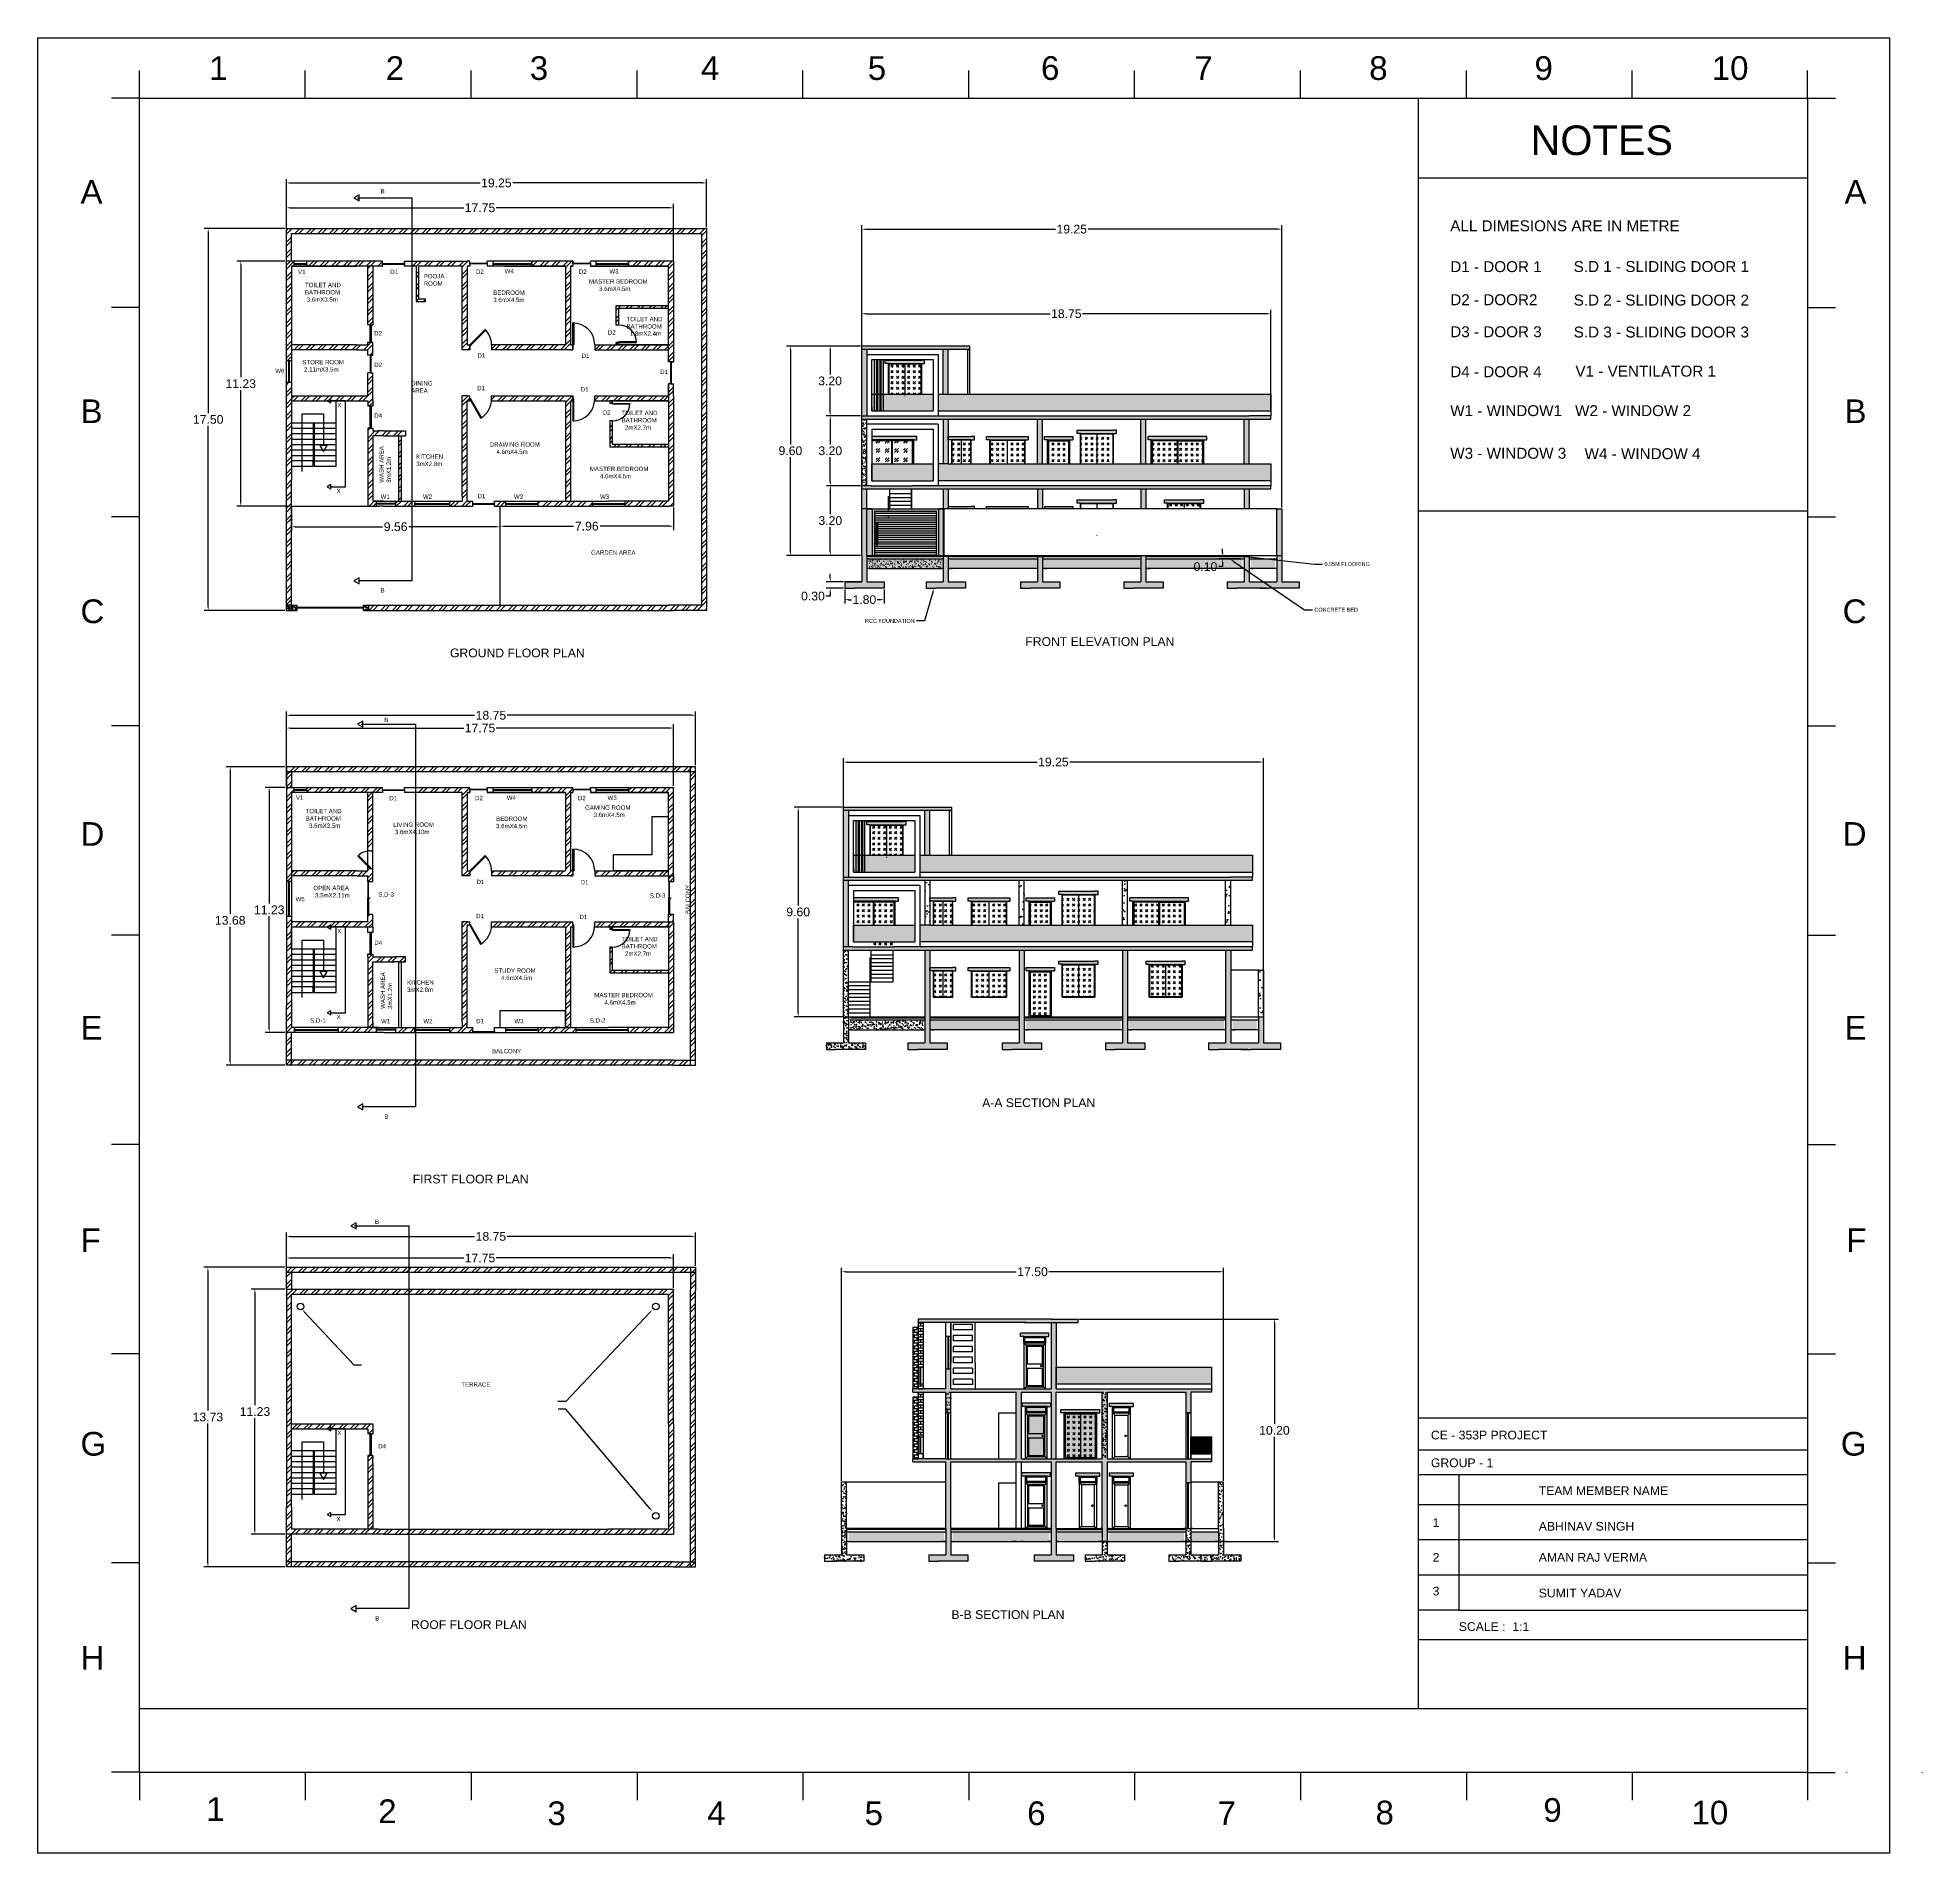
# Model space of a CAD drawing. Header units: metres. Extents: x 102 to 188, y -170 to 119.
# Drawn here: x 101.6 to 188, y -60.5 to 22.7 of the extents above; entities that cross this region are included whole.
import ezdxf
from ezdxf import colors
from ezdxf.entities.mleader import LeaderData, LeaderLine
from ezdxf.math import Vec2, Vec3

# ---------------------------------------------------------------- set-up
doc = ezdxf.new("R2010")
doc.units = ezdxf.units.M
doc.header["$MEASUREMENT"] = 0
doc.linetypes.add('CENTER', pattern=[2, 1.25, -0.25, 0.25, -0.25])
for name, color, linetype in [('dim', 212, 'Continuous'), ('door', 34, 'Continuous'), ('hatching', 7, 'Continuous'), ('PARAPET WALL', 73, 'Continuous'), ('SECTIONAL VIEW', 60, 'Continuous'), ('stairs', 10, 'Continuous'), ('TEMPLATE', 202, 'Continuous'), ('text', 30, 'Continuous'), ('wall', 7, 'Continuous'), ('window', 242, 'Continuous')]:
    doc.layers.add(name, color=color, linetype=linetype)
doc.styles.get("Standard").update_dxf_attribs({"font": 'arial.ttf'})
doc.styles.add('style1', font='arial.ttf', dxfattribs={"height": 0.1})
doc.dimstyles.get("Standard").update_dxf_attribs({"dimtxt": 0.4, "dimasz": 0.18, "dimexe": 0.18, "dimexo": 0.0625, "dimgap": 0.09, "dimtad": 0, "dimtih": 1, "dimtoh": 1, "dimzin": 0, "dimdsep": 46, "dimtxsty": 'Standard', "dimcen": 0.09, "dimadec": 0, "dimazin": 0, "dimtfac": 1, "dimtofl": 0, "dimtmove": 0, "dimatfit": 3, "dimfxl": 1, "dimtolj": 1, "dimtzin": 0, "dimarcsym": 0})
pattern_1 = [(45, (137.891, -13.28955), (0.424264, 0), [0.25, -0.35]), (45, (137.99707, -13.28955), (0.424264, 0), [0.1, -0.5]), (45, (137.891, -13.1835), (0.424264, 0), [0.1, -0.5])]
pattern_2 = [(45, (137.891, -13.28955), (0.2545584, 0), [0.15, -0.21]), (45, (137.95464, -13.28955), (0.2545584, 0), [0.06, -0.3]), (45, (137.891, -13.22591), (0.2545584, 0), [0.06, -0.3])]
pattern_3 = [(45, (137.04853, -34.42525), (0.2545584, 0), [0.15, -0.21]), (45, (137.11217, -34.42525), (0.2545584, 0), [0.06, -0.3]), (45, (137.04853, -34.36161), (0.2545584, 0), [0.06, -0.3])]
pattern_4 = [(45, (112.40095, -34.42525), (0.25455844, 0), [0.15, -0.21]), (45, (112.4646, -34.42525), (0.25455844, 0), [0.06, -0.3]), (45, (112.40095, -34.36161), (0.25455844, 0), [0.06, -0.3])]
pattern_5 = [(50, (137.891, -13.28955), (0.35863, -0.031376), [0.0375, -0.4125]), (355, (137.891, -13.28955), (-0.0693757, 0.376096), [0.03, -0.33]), (100.4514, (137.9209, -13.29217), (0.2892544, 0.34472), [0.03187, -0.350571]), (46.1842, (137.891, -13.18955), (0.5336207, -0.0827596), [0.05625, -0.61875]), (96.6356, (137.93547, -13.19645), (0.467331, 0.487059), [0.047805, -0.525857]), (351.1842, (137.891, -13.18955), (0.467331, 0.487059), [0.045, -0.495]), (21, (137.941, -13.21455), (0.2984535, -0.2013094), [0.0375, -0.4125]), (326, (137.941, -13.21455), (0.1216577, 0.362575), [0.03, -0.33]), (71.4514, (137.96588, -13.23133), (0.420111, 0.1612656), [0.03187, -0.350571]), (37.5, (137.891, -13.28955), (0.0060799, 0.1664469), [0, -0.326, 0, -0.335, 0, -0.33125]), (7.5, (137.891, -13.28955), (0.1315348, 0.1972059), [0, -0.191, 0, -0.3185, 0, -0.12625]), (327.5, (137.7795, -13.28955), (0.2669112, -0.01127744), [0, -0.125, 0, -0.39, 0, -0.5175]), (317.5, (137.7295, -13.28955), (0.291593, 0.0500525), [0, -0.1625, 0, -0.259, 0, -0.3675])]
pattern_6 = [(50, (9.69093, 244.0617), (0.21517805, -0.01882564), [0.0225, -0.2475]), (355, (9.69093, 244.0617), (-0.0416254, 0.22565764), [0.018, -0.198]), (100.451444, (9.70886, 244.06014), (0.17355265, 0.206832), [0.01912206, -0.21034263]), (46.1842, (9.69093, 244.1217), (0.3201724, -0.04965578), [0.03375, -0.37125]), (96.63564, (9.7176, 244.11757), (0.28039858, 0.29223558), [0.0286831, -0.31551413]), (351.18416, (9.69093, 244.1217), (0.2803986, 0.29223558), [0.027, -0.297]), (21, (9.72093, 244.1067), (0.17907212, -0.12078567), [0.0225, -0.2475]), (326, (9.72093, 244.1067), (0.0729946, 0.21754501), [0.018, -0.198]), (71.451445, (9.73585, 244.09664), (0.25206671, 0.09675935), [0.01912206, -0.21034263]), (37.5, (9.69093, 244.061705), (0.003647957, 0.099868156), [0, -0.1956, 0, -0.201, 0, -0.19875]), (7.5, (9.69093, 244.0617), (0.07892086, 0.118323514), [0, -0.1146, 0, -0.1911, 0, -0.07575]), (327.5, (9.62403, 244.061705), (0.16014673, -0.006766462), [0, -0.075, 0, -0.234, 0, -0.3105]), (317.5, (9.59403, 244.0617), (0.17495585, 0.030031495), [0, -0.0975, 0, -0.1554, 0, -0.2205])]
pattern_7 = [(50, (137.891, -13.28955), (0.215178, -0.0188256), [0.0225, -0.2475]), (355, (137.891, -13.28955), (-0.0416254, 0.2256576), [0.018, -0.198]), (100.45144, (137.90894, -13.29112), (0.1735527, 0.206832), [0.019122, -0.2103426]), (46.1842, (137.891, -13.22955), (0.3201724, -0.0496558), [0.03375, -0.37125]), (96.6356, (137.9177, -13.2337), (0.2803986, 0.2922356), [0.028683, -0.315514]), (351.1842, (137.891, -13.22955), (0.2803986, 0.2922356), [0.027, -0.297]), (21, (137.921, -13.24455), (0.1790721, -0.1207857), [0.0225, -0.2475]), (326, (137.921, -13.24455), (0.0729946, 0.217545), [0.018, -0.198]), (71.45144, (137.93593, -13.25462), (0.2520667, 0.0967593), [0.019122, -0.2103426]), (37.5, (137.891005, -13.28955), (0.00364796, 0.09986816), [0, -0.1956, 0, -0.201, 0, -0.19875]), (7.5, (137.891, -13.28955), (0.07892086, 0.1183235), [0, -0.1146, 0, -0.1911, 0, -0.07575]), (327.5, (137.824105, -13.28955), (0.16014673, -0.00676646), [0, -0.075, 0, -0.234, 0, -0.3105]), (317.5, (137.7941, -13.28955), (0.17495585, 0.0300315), [0, -0.0975, 0, -0.1554, 0, -0.2205])]
pattern_8 = [(45, (111.5192, 8.67492), (-0.265165, 0.265165), []), (45, (111.696, 8.67492), (-0.265165, 0.265165), [])]
pattern_9 = [(45, (86.87263, -15.43816), (-0.265165, 0.265165), []), (45, (87.0494, -15.43816), (-0.265165, 0.265165), [])]
pattern_10 = [(50, (0, 0), (0.21517805, -0.01882564), [0.0225, -0.2475]), (355, (0, 0), (-0.0416254, 0.22565764), [0.018, -0.198]), (100.45144, (0.01793, -0.00157), (0.17355265, 0.206832), [0.01912206, -0.21034263]), (46.1842, (0, 0.06), (0.3201724, -0.0496558), [0.03375, -0.37125]), (96.63564, (0.02668, 0.05586), (0.2803986, 0.2922356), [0.0286831, -0.3155141]), (351.18416, (0, 0.06), (0.2803986, 0.2922356), [0.027, -0.297]), (21, (0.03, 0.045), (0.17907212, -0.12078567), [0.0225, -0.2475]), (326, (0.03, 0.045), (0.0729946, 0.217545), [0.018, -0.198]), (71.45144, (0.04492, 0.03493), (0.2520667, 0.09675935), [0.01912206, -0.21034263]), (37.5, (0, 0), (0.003647957, 0.099868156), [0, -0.1956, 0, -0.201, 0, -0.19875]), (7.5, (0, 0), (0.07892086, 0.11832351), [0, -0.1146, 0, -0.1911, 0, -0.07575]), (327.5, (-0.0669, 0), (0.16014673, -0.00676646), [0, -0.075, 0, -0.234, 0, -0.3105]), (317.5, (-0.0969, 0), (0.17495585, 0.0300315), [0, -0.0975, 0, -0.1554, 0, -0.2205])]
pattern_11 = [(37.5, (112.40095, -36.5155), (-0.00629934, 0.1926824), [0, -0.152, 0, -0.17, 0, -0.1625]), (7.5, (112.40095, -36.5155), (0.1769777, 0.2822146), [0, -0.082, 0, -0.137, 0, -0.0525]), (327.5, (112.27795, -36.5155), (0.3114142, 0.0005659), [0, -0.05, 0, -0.18, 0, -0.235]), (317.5, (112.27795, -36.5155), (0.3006127, 0.0877676), [0, -0.025, 0, -0.118, 0, -0.135])]
pattern_12 = [(37.5, (113.24343, -15.3798), (-0.00629934, 0.1926824), [0, -0.152, 0, -0.17, 0, -0.1625]), (7.5, (113.24343, -15.3798), (0.1769777, 0.2822146), [0, -0.082, 0, -0.137, 0, -0.0525]), (327.5, (113.12043, -15.3798), (0.3114142, 0.0005659), [0, -0.05, 0, -0.18, 0, -0.235]), (317.5, (113.12043, -15.3798), (0.3006127, 0.0877676), [0, -0.025, 0, -0.118, 0, -0.135])]
pattern_13 = [(50, (112.40095, -36.5155), (0.71726, -0.062752), [0.075, -0.825]), (355, (112.40095, -36.5155), (-0.138751, 0.752192), [0.06, -0.66]), (100.4514, (112.4607, -36.5207), (0.578509, 0.68944), [0.06374, -0.701142]), (46.1842, (112.40095, -36.3155), (1.067241, -0.16552), [0.1125, -1.2375]), (96.6356, (112.4899, -36.3293), (0.934662, 0.974119), [0.09561, -1.051714]), (351.1842, (112.401, -36.3155), (0.934662, 0.974119), [0.09, -0.99]), (21, (112.50095, -36.3655), (0.596907, -0.402619), [0.075, -0.825]), (326, (112.50095, -36.3655), (0.243315, 0.72515), [0.06, -0.66]), (71.4514, (112.5507, -36.39905), (0.840222, 0.322531), [0.06374, -0.701142]), (37.5, (112.40095, -36.5155), (0.0121599, 0.3328939), [0, -0.652, 0, -0.67, 0, -0.6625]), (7.5, (112.40095, -36.5155), (0.2630695, 0.3944117), [0, -0.382, 0, -0.637, 0, -0.2525]), (327.5, (112.17795, -36.5155), (0.5338224, -0.0225549), [0, -0.25, 0, -0.78, 0, -1.035]), (317.5, (112.07795, -36.5155), (0.583186, 0.100105), [0, -0.325, 0, -0.518, 0, -0.735])]
pattern_14 = [(0, (87.94235, -59.97461), (0, 0.125), []), (90, (87.94235, -59.97461), (-0.25, 2e-17), [0.125, -0.125]), (90, (88.06735, -59.97461), (-0.25, 2e-17), [-0.125, 0.125])]
pattern_15 = [(45, (9.69093, 241.97146), (-0.26516504, 0.26516504), []), (45, (9.8677, 241.97146), (-0.26516504, 0.26516504), [])]
pattern_16 = [(50, (9.69093, 241.97146), (0.21517805, -0.01882564), [0.0225, -0.2475]), (355, (9.69093, 241.97146), (-0.0416254, 0.22565764), [0.018, -0.198]), (100.451444, (9.70886, 241.96989), (0.17355265, 0.206832), [0.01912206, -0.21034263]), (46.1842, (9.69093, 242.03146), (0.3201724, -0.04965578), [0.03375, -0.37125]), (96.63564, (9.7176, 242.02732), (0.28039858, 0.29223558), [0.0286831, -0.31551413]), (351.18416, (9.69093, 242.03146), (0.2803986, 0.29223558), [0.027, -0.297]), (21, (9.72093, 242.01646), (0.17907212, -0.12078567), [0.0225, -0.2475]), (326, (9.72093, 242.01646), (0.0729946, 0.21754501), [0.018, -0.198]), (71.451445, (9.73585, 242.0064), (0.25206671, 0.09675935), [0.01912206, -0.21034263]), (37.5, (9.69093, 241.971456), (0.003647957, 0.099868156), [0, -0.1956, 0, -0.201, 0, -0.19875]), (7.5, (9.69093, 241.97146), (0.07892086, 0.118323514), [0, -0.1146, 0, -0.1911, 0, -0.07575]), (327.5, (9.62403, 241.971456), (0.16014673, -0.006766462), [0, -0.075, 0, -0.234, 0, -0.3105]), (317.5, (9.59403, 241.97146), (0.17495585, 0.030031495), [0, -0.0975, 0, -0.1554, 0, -0.2205])]
pattern_17 = [(50, (0, 0), (0.3586301, -0.03137607), [0.0375, -0.4125]), (355, (0, 0), (-0.0693757, 0.3760961), [0.03, -0.33]), (100.45144, (0.0299, -0.0026), (0.2892544, 0.34472), [0.0318701, -0.35057106]), (46.1842, (0, 0.1), (0.5336207, -0.0827596), [0.05625, -0.61875]), (96.63564, (0.04447, 0.0931), (0.467331, 0.4870593), [0.0478052, -0.5258569]), (351.18416, (0, 0.1), (0.467331, 0.4870593), [0.045, -0.495]), (21, (0.05, 0.075), (0.2984535, -0.20130945), [0.0375, -0.4125]), (326, (0.05, 0.075), (0.1216577, 0.362575), [0.03, -0.33]), (71.45144, (0.07487, 0.05822), (0.4201112, 0.1612656), [0.0318701, -0.35057106]), (37.5, (0, 0), (0.00607993, 0.16644693), [0, -0.326, 0, -0.335, 0, -0.33125]), (7.5, (0, 0), (0.13153477, 0.19720586), [0, -0.191, 0, -0.3185, 0, -0.12625]), (327.5, (-0.1115, 0), (0.26691122, -0.01127744), [0, -0.125, 0, -0.39, 0, -0.5175]), (317.5, (-0.1615, 0), (0.2915931, 0.0500525), [0, -0.1625, 0, -0.259, 0, -0.3675])]

msp = doc.modelspace()

# ---------------------------------------------------------------- texts
at = {"layer": 'dim', "linetype": 'CENTER', "insert": (170.007, 18.667), "char_height": 1.3575, "attachment_point": 1, "style": 'style1'}
msp.add_mtext_dynamic_manual_height_columns('NOTES', width=11.66959, gutter_width=0.566, heights=[0], dxfattribs=at)
at = {"layer": 'text', "linetype": 'Continuous', "char_height": 1.086}
for s, width, insert, attachment_point in [('1', 4.28459, (109.451, 21.84), 1), ('2', 4.28459, (117.542, 21.84), 1), ('3', 4.28459, (124.144, 21.84), 1), ('4', 4.28459, (131.993, 21.84), 1), ('5', 4.28459, (139.634, 21.84), 1), ('6', 4.28459, (147.575, 21.84), 1), ('7', 4.28459, (154.602, 21.84), 1), ('8', 4.28459, (162.615, 21.84), 1), ('9', 4.28459, (170.19, 21.84), 1), ('10', 4.28459, (178.313, 21.84), 1), ('A', 3.4799, (103.552, 16.167), 1), ('A', 3.4799, (185.41, 16.167), 3), ('B', 3.4799, (103.552, 6.112), 1), ('B', 3.4799, (185.41, 6.112), 3), ('C', 3.4799, (103.552, -3.056), 1), ('C', 3.4799, (185.41, -3.056), 3), ('D', 3.4799, (103.552, -13.263), 1), ('D', 3.4799, (185.41, -13.263), 3), ('E', 3.4799, (103.552, -22.142), 1), ('E', 3.4799, (185.41, -22.142), 3), ('F', 3.4799, (103.552, -31.879), 1), ('F', 3.4799, (185.41, -31.879), 3), ('G', 3.4799, (103.552, -41.211), 1), ('G', 3.4799, (185.41, -41.211), 3), ('H', 3.4799, (103.552, -51.016), 1), ('H', 3.4799, (185.41, -51.016), 3), ('1', 4.28459, (109.317, -57.953), 1), ('2', 4.28459, (117.197, -58.054), 1), ('3', 4.28459, (124.953, -58.144), 1), ('4', 4.28459, (132.273, -58.144), 1), ('5', 4.28459, (139.489, -58.144), 1), ('6', 4.28459, (146.941, -58.144), 1), ('7', 4.28459, (155.666, -58.144), 1), ('8', 4.28459, (162.905, -58.114), 1), ('9', 4.28459, (170.597, -57.995), 1), ('10', 4.28459, (177.385, -58.114), 1)]:
    msp.add_mtext_dynamic_manual_height_columns(s, width=width, gutter_width=1.131, heights=[0], dxfattribs=dict(at, insert=insert, attachment_point=attachment_point))
at = {"layer": 'text', "attachment_point": 1}
for s, width, heights, insert, char_height in [('B', 0.81812, [0], (117.308, 15.759), 0.2), ('ALL DIMESIONS ARE IN METRE', 13.58132, [0], (166.331, 14.319), 0.5), ('W4', 0.81812, [0], (122.993, 12.094), 0.2), ('D1 - DOOR 1', 13.58132, [0], (166.331, 12.445), 0.5), ('S.D 1 - SLIDING DOOR 1', 13.58132, [0], (171.988, 12.45), 0.5), ('V1', 0.81812, [0], (113.523, 12.059), 0.2), ('TOILET AND BATHROOM\\P 3.6mX3.5m', 2.63688, [0], (113.84, 11.455), 0.2), ('D1', 0.81812, [0], (117.751, 12.059), 0.2), ('POOJA ROOM', 1.49333, [0], (119.282, 11.86), 0.2), ('D2', 0.81812, [0], (121.68, 12.066), 0.2), ('D2', 0.81812, [0], (126.396, 12.066), 0.2), ('MASTER BEDROOM\\P      3.6mX4.5m', 3.34378, [0], (126.858, 11.615), 0.2), ('W3', 0.81812, [0], (127.794, 12.08), 0.2), ('BEDROOM\\P3.6mX4.5m', 3.34378, [0], (122.472, 11.104), 0.2), ('D2 - DOOR2', 13.58132, [0], (166.331, 10.93), 0.5), ('S.D 2 - SLIDING DOOR 2', 13.58132, [0], (171.988, 10.913), 0.5), ('TOILET AND BATHROOM\\P  1.8mX2.4m', 2.63688, [0], (128.579, 9.892), 0.2), ('D2', 0.81812, [0], (117.018, 9.241), 0.2), ('D2', 0.81812, [0], (127.728, 9.283), 0.2), ('D3 - DOOR 3', 13.58132, [0], (166.331, 9.462), 0.5), ('S.D 3 - SLIDING DOOR 3', 13.58132, [0], (171.988, 9.449), 0.5), ('STORE ROOM\\P 2.11mX3.5m', 2.63688, [1.227], (113.72, 7.92), 0.2), ('D2', 0.81812, [0], (117.018, 7.797), 0.2), ('D1', 0.81812, [0], (121.746, 8.223), 0.2), ('D1', 0.81812, [0], (126.52, 8.211), 0.2), ('W6', 0.81812, [0], (112.48, 7.515), 0.2), ('DINING  AREA ', 1.70015, [0], (118.709, 6.948), 0.2), ('D1', 0.81812, [0], (130.121, 7.482), 0.2), ('D4 - DOOR 4', 13.58132, [0], (166.331, 7.63), 0.5), ('V1 - VENTILATOR 1', 13.58132, [0], (172.068, 7.656), 0.5), ('D1', 0.81812, [0], (121.733, 6.731), 0.2), ('D1', 0.81812, [0], (126.482, 6.675), 0.2), ('X', 0.81812, [0], (115.326, 5.953), 0.2), ('D4', 0.81812, [0], (117.018, 5.47), 0.2), ('D2', 0.81812, [0], (127.485, 5.618), 0.2), ('TOILET AND BATHROOM\\P  2mX2.7m', 2.63688, [0], (128.352, 5.592), 0.2), ('W1 - WINDOW1 ', 13.58132, [0], (166.331, 5.846), 0.5), ('W2 - WINDOW 2', 13.58132, [0], (172.052, 5.846), 0.5), (' KITCHEN\\P 3mX2.8m', 2.41625, [0], (118.863, 3.59), 0.2), ('DRAWING ROOM                                 \\P    4.6mX4.5m', 3.34378, [0], (122.308, 4.147), 0.2), ('W3 - WINDOW 3', 13.58132, [0], (166.331, 3.893), 0.5), ('W4 - WINDOW 4', 13.58132, [0], (172.488, 3.873), 0.5), ('MASTER BEDROOM\\P      4.6mX4.5m', 3.34378, [0], (126.899, 3.026), 0.2), ('X', 0.81812, [0], (115.291, 2.014), 0.2), ('W1', 0.81812, [0], (117.308, 1.754), 0.2), ('W2', 0.81812, [0], (119.246, 1.754), 0.2), ('D1', 0.81812, [0], (121.746, 1.78), 0.2), ('W3', 0.81812, [0], (123.416, 1.754), 0.2), ('W3', 0.81812, [0], (127.363, 1.754), 0.2), ('GARDEN AREA', 2.63688, [1.227], (126.956, -0.808), 0.2), ('B', 0.81812, [0], (117.308, -2.549), 0.2), ('FRONT ELEVATION PLAN ', 12.06326, [0], (146.856, -4.787), 0.4), ('GROUND FLOOR PLAN', 12.06326, [0], (120.485, -5.308), 0.4), ('B', 0.81812, [0], (117.475, -8.48), 0.2), ('V1', 0.81812, [0], (113.424, -12.035), 0.2), ('D1', 0.81812, [0], (117.707, -12.065), 0.2), ('D2', 0.81812, [0], (121.637, -12.058), 0.2), ('W4', 0.81812, [0], (123.088, -12.048), 0.2), ('D2', 0.81812, [0], (126.353, -12.058), 0.2), ('W3', 0.81812, [0], (127.712, -12.048), 0.2), ('TOILET AND BATHROOM\\P  3.6mX3.5m', 2.63688, [0], (113.874, -12.658), 0.2), (' GAMING ROOM\\P      3.6mX4.5m', 3.34378, [0], (126.603, -12.498), 0.2), ('LIVING ROOM\\P 3.6mX4.10m', 3.28567, [0], (117.885, -13.28), 0.2), ('BEDROOM\\P3.6mX4.5m', 3.34378, [0], (122.598, -13.009), 0.2), ('OPEN AREA\\P 3.5mX2.11m', 2.63688, [1.227], (114.226, -16.182), 0.2), ('D1', 0.81812, [0], (121.702, -15.901), 0.2), ('D1', 0.81812, [0], (126.477, -15.914), 0.2), ('W5', 0.81812, [0], (113.411, -16.688), 0.2), ('S.D-3', 0.81812, [0], (117.203, -16.475), 0.2), ('S.D-3', 0.81812, [0], (129.645, -16.528), 0.2), ('D1', 0.81812, [0], (121.685, -17.466), 0.2), ('D1', 0.81812, [0], (126.422, -17.51), 0.2), ('X', 0.81812, [0], (115.326, -18.16), 0.2), ('D4', 0.81812, [0], (117.021, -18.691), 0.2), ('TOILET AND BATHROOM\\P  2mX2.7m', 2.63688, [0], (128.356, -18.521), 0.2), (' KITCHEN\\P 3mX2.8m', 2.41625, [0], (118.44, -20.51), 0.2), ('STUDY ROOM                                 \\P    4.6mX4.5m', 3.34378, [0], (122.519, -19.966), 0.2), ('MASTER BEDROOM\\P      4.6mX4.5m', 3.34378, [0], (127.101, -21.088), 0.2), ('S.D-1', 0.81812, [0], (114.078, -22.254), 0.2), ('X', 0.81812, [0], (115.291, -22.099), 0.2), ('W1', 0.81812, [0], (117.33, -22.284), 0.2), ('W2', 0.81812, [0], (119.268, -22.284), 0.2), ('D1', 0.81812, [0], (121.685, -22.284), 0.2), ('W3', 0.81812, [0], (123.438, -22.284), 0.2), ('S.D-2', 0.81812, [0], (126.895, -22.254), 0.2), ('BALCONY', 2.63688, [1.227], (122.414, -23.657), 0.2), ('B', 0.81812, [0], (117.481, -26.662), 0.2), ('A-A SECTION PLAN', 12.06326, [0], (144.877, -25.923), 0.4), ('FIRST FLOOR PLAN', 12.06326, [0], (118.78, -29.421), 0.4), ('B', 0.81812, [0], (117.049, -31.476), 0.2), ('TERRACE', 3.34378, [0], (121.007, -38.937), 0.2), ('X', 0.81812, [0], (115.326, -41.157), 0.2), ('CE - 353P PROJECT ', 14.40643, [0], (165.444, -41.154), 0.4), ('D4', 0.81812, [0], (117.196, -41.763), 0.2), ('GROUP - 1', 14.40643, [0], (165.444, -42.427), 0.4), ('TEAM MEMBER NAME', 14.40643, [0], (170.387, -43.706), 0.4), ('X', 0.81812, [0], (115.291, -45.095), 0.2), ('1', 1.24048, [0], (165.525, -45.169), 0.4), ('ABHINAV SINGH', 14.40643, [0], (170.387, -45.335), 0.4), ('2', 1.24048, [0], (165.525, -46.761), 0.4), ('AMAN RAJ VERMA', 14.40643, [0], (170.387, -46.758), 0.4), ('3', 1.24048, [0], (165.525, -48.307), 0.4), ('SUMIT YADAV', 14.40643, [0], (170.387, -48.395), 0.4), ('B', 0.81812, [0], (117.055, -49.658), 0.2), ('ROOF FLOOR PLAN', 12.06326, [0], (118.7, -49.844), 0.4), ('B-B SECTION PLAN', 12.06326, [0], (143.467, -49.382), 0.4), ('SCALE :  1:1', 14.40643, [0], (166.723, -49.933), 0.4)]:
    msp.add_mtext_dynamic_manual_height_columns(s, width=width, gutter_width=1, heights=heights, dxfattribs=dict(at, insert=insert, char_height=char_height))
at = {"layer": 'text', "char_height": 0.2, "attachment_point": 1, "rotation": 90}
for s, width, heights, insert in [('WASH AREA         3mX1.2m', 2.41625, [0], (117.244, 2.291)), ('BALCONY', 2.63688, [1.227], (131.287, -17.471)), ('WASH AREA         3mX1.2m', 2.41625, [0], (117.303, -21.822))]:
    msp.add_mtext_dynamic_manual_height_columns(s, width=width, gutter_width=1, heights=heights, dxfattribs=dict(at, insert=insert))

# ---------------------------------------------------------------- blocks, each defined once
blk = doc.blocks.new('*U13')
for p, q in [((-40, 0), (-40, 6)), ((0, 0), (0, 6))]:
    blk.add_line(p, q)
blk.add_lwpolyline([(0, 0), (-40, 0), (-40, 1.75), (0, 1.75)], close=True)
blk = doc.blocks.new('*U3')
for p, q in [((-40, 0), (-40, 6)), ((0, 0), (0, 6))]:
    blk.add_line(p, q)
blk.add_lwpolyline([(0, 0), (-40, 0), (-40, 1.75), (0, 1.75)], close=True)
blk = doc.blocks.new('*U4')
for p, q in [((0, 0), (0, -6)), ((40, 0), (40, -6))]:
    blk.add_line(p, q)
blk.add_lwpolyline([(0, 0), (40, 0), (40, -1.75), (0, -1.75)], close=True)
blk = doc.blocks.new('*U5')
for p, q in [((0, 0), (0, 6)), ((40, 0), (40, 6))]:
    blk.add_line(p, q)
blk.add_lwpolyline([(0, 0), (40, 0), (40, 1.75), (0, 1.75)], close=True)
blk = doc.blocks.new('*U8')
for p, q in [((-40, 0), (-40, 6)), ((0, 0), (0, 6))]:
    blk.add_line(p, q)
blk.add_lwpolyline([(0, 0), (-28.3, -28.3), (-29.5, -27), (-1.2, 1.2)], close=True)
blk.add_arc((0, 0), 40, 180, 225)
blk = doc.blocks.new('*U9')
for p, q in [((-40, 0), (-40, 6)), ((0, 0), (0, 6))]:
    blk.add_line(p, q)
blk.add_lwpolyline([(0, 0), (0, -40), (-1.75, -40), (-1.75, 0)], close=True)
blk.add_arc((0, 0), 40, 180, 270)
blk = doc.blocks.new('*U7')
for p, q in [((0, 0), (0, -6)), ((-40, 0), (-40, -6))]:
    blk.add_line(p, q)
blk.add_lwpolyline([(0, 0), (0, 40), (-1.75, 40), (-1.75, 0)], close=True)
blk.add_arc((0, 0), 40, 90, 180)
blk = doc.blocks.new('*U6')
for p, q in [((0, 0), (0, -6)), ((-40, 0), (-40, -6))]:
    blk.add_line(p, q)
blk.add_lwpolyline([(0, 0), (-20, 34.6), (-21.5, 33.8), (-1.5, -0.9)], close=True)
blk.add_arc((0, 0), 40, 120, 180)
blk = doc.blocks.new('*U10')
for p, q in [((0, 0), (0, 6)), ((40, 0), (40, 6))]:
    blk.add_line(p, q)
blk.add_lwpolyline([(0, 0), (40, 0), (40, 1.75), (0, 1.75)], close=True)
blk = doc.blocks.new('*U12')
for p, q in [((0, 0), (0, -6)), ((-40, 0), (-40, -6))]:
    blk.add_line(p, q)
blk.add_lwpolyline([(0, 0), (-40, 0), (-40, -1.75), (0, -1.75)], close=True)
blk = doc.blocks.new('*U11')
for p, q in [((0, 0), (0, -6)), ((40, 0), (40, -6))]:
    blk.add_line(p, q)
blk.add_lwpolyline([(0, 0), (40, 0), (40, -1.75), (0, -1.75)], close=True)
blk = doc.blocks.new('*U2')
for p, q in [((-40, 0), (-40, 6)), ((0, 0), (0, 6))]:
    blk.add_line(p, q)
blk.add_lwpolyline([(0, 0), (-28.3, -28.3), (-29.5, -27), (-1.2, 1.2)], close=True)
blk.add_arc((0, 0), 40, 180, 225)
blk = doc.blocks.new('*D16')
at = {"layer": 'Defpoints', "color": 0, "transparency": 16777216}
for p in [(112.987, 12.444), (110.897, 1.214), (113.217, 1.214)]:
    blk.add_point(p, dxfattribs=at)
at = {"layer": 'dim', "color": 0, "lineweight": -2, "transparency": 16777216}
for p, q in [((112.925, 12.444), (110.717, 12.444)), ((110.897, 12.264), (110.897, 7.124)), ((110.897, 1.394), (110.897, 6.535)), ((113.155, 1.214), (110.717, 1.214))]:
    blk.add_line(p, q, dxfattribs=at)
at = {"layer": 'dim', "color": 0, "transparency": 16777216}
for points in [[(110.867, 12.264), (110.927, 12.264), (110.897, 12.444)], [(110.867, 1.394), (110.927, 1.394), (110.897, 1.214)]]:
    blk.add_solid(points, dxfattribs=at)
at = {"layer": 'dim', "color": 0, "transparency": 16777216, "insert": (110.897, 6.829), "char_height": 0.4, "attachment_point": 5}
blk.add_mtext('\\A1;11.23', dxfattribs=at)
blk = doc.blocks.new('*D17')
at = {"layer": 'Defpoints', "color": 0, "transparency": 16777216}
for p in [(130.737, 14.893), (112.987, 12.444), (130.737, 12.391)]:
    blk.add_point(p, dxfattribs=at)
at = {"layer": 'dim', "color": 0, "lineweight": -2, "transparency": 16777216}
for p, q in [((112.987, 12.507), (112.987, 15.073)), ((113.167, 14.893), (121.115, 14.893)), ((130.557, 14.893), (122.61, 14.893)), ((130.737, 12.454), (130.737, 15.073))]:
    blk.add_line(p, q, dxfattribs=at)
at = {"layer": 'dim', "color": 0, "transparency": 16777216}
for points in [[(113.167, 14.923), (113.167, 14.863), (112.987, 14.893)], [(130.557, 14.923), (130.557, 14.863), (130.737, 14.893)]]:
    blk.add_solid(points, dxfattribs=at)
at = {"layer": 'dim', "color": 0, "transparency": 16777216, "insert": (121.862, 14.893), "char_height": 0.4, "attachment_point": 5}
blk.add_mtext('\\A1;17.75', dxfattribs=at)
blk = doc.blocks.new('*D18')
at = {"layer": 'Defpoints', "color": 0, "transparency": 16777216}
for p in [(132.237, 16.032), (112.987, 13.944), (132.237, 13.944)]:
    blk.add_point(p, dxfattribs=at)
at = {"layer": 'dim', "color": 0, "lineweight": -2, "transparency": 16777216}
for p, q in [((112.987, 14.007), (112.987, 16.212)), ((113.167, 16.032), (121.865, 16.032)), ((132.057, 16.032), (123.36, 16.032)), ((132.237, 14.007), (132.237, 16.212))]:
    blk.add_line(p, q, dxfattribs=at)
at = {"layer": 'dim', "color": 0, "transparency": 16777216}
for points in [[(113.167, 16.062), (113.167, 16.002), (112.987, 16.032)], [(132.057, 16.062), (132.057, 16.002), (132.237, 16.032)]]:
    blk.add_solid(points, dxfattribs=at)
at = {"layer": 'dim', "color": 0, "transparency": 16777216, "insert": (122.612, 16.032), "char_height": 0.4, "attachment_point": 5}
blk.add_mtext('\\A1;19.25', dxfattribs=at)
blk = doc.blocks.new('*D19')
at = {"layer": 'Defpoints', "color": 0, "transparency": 16777216}
for p in [(122.777, 1.214), (130.737, 1.214), (122.777, 0.3)]:
    blk.add_point(p, dxfattribs=at)
at = {"layer": 'dim', "color": 0, "lineweight": -2, "transparency": 16777216}
for p, q in [((122.777, 1.152), (122.777, 0.12)), ((130.737, 1.152), (130.737, 0.12)), ((122.957, 0.3), (126.15, 0.3)), ((130.557, 0.3), (127.365, 0.3))]:
    blk.add_line(p, q, dxfattribs=at)
at = {"layer": 'dim', "color": 0, "transparency": 16777216}
for points in [[(122.957, 0.33), (122.957, 0.27), (122.777, 0.3)], [(130.557, 0.33), (130.557, 0.27), (130.737, 0.3)]]:
    blk.add_solid(points, dxfattribs=at)
at = {"layer": 'dim', "color": 0, "transparency": 16777216, "insert": (126.757, 0.3), "char_height": 0.4, "attachment_point": 5}
blk.add_mtext('\\A1;7.96', dxfattribs=at)
blk = doc.blocks.new('*D20')
at = {"layer": 'Defpoints', "color": 0, "transparency": 16777216}
for p in [(113.217, 1.214), (122.777, 1.214), (113.217, 0.274)]:
    blk.add_point(p, dxfattribs=at)
at = {"layer": 'dim', "color": 0, "lineweight": -2, "transparency": 16777216}
for p, q in [((113.217, 1.152), (113.217, 0.094)), ((122.777, 1.152), (122.777, 0.094)), ((113.397, 0.274), (117.388, 0.274)), ((122.597, 0.274), (118.607, 0.274))]:
    blk.add_line(p, q, dxfattribs=at)
at = {"layer": 'dim', "color": 0, "transparency": 16777216}
for points in [[(113.397, 0.304), (113.397, 0.244), (113.217, 0.274)], [(122.597, 0.304), (122.597, 0.244), (122.777, 0.274)]]:
    blk.add_solid(points, dxfattribs=at)
at = {"layer": 'dim', "color": 0, "transparency": 16777216, "insert": (117.997, 0.274), "char_height": 0.4, "attachment_point": 5}
blk.add_mtext('\\A1;9.56', dxfattribs=at)
blk = doc.blocks.new('*D21')
at = {"layer": 'Defpoints', "color": 0, "transparency": 16777216}
for p in [(112.987, 13.944), (109.406, -3.556), (112.987, -3.556)]:
    blk.add_point(p, dxfattribs=at)
at = {"layer": 'dim', "color": 0, "lineweight": -2, "transparency": 16777216}
for p, q in [((112.925, 13.944), (109.226, 13.944)), ((109.406, 13.764), (109.406, 5.488)), ((109.406, -3.376), (109.406, 4.9)), ((112.925, -3.556), (109.226, -3.556))]:
    blk.add_line(p, q, dxfattribs=at)
at = {"layer": 'dim', "color": 0, "transparency": 16777216}
for points in [[(109.376, 13.764), (109.436, 13.764), (109.406, 13.944)], [(109.376, -3.376), (109.436, -3.376), (109.406, -3.556)]]:
    blk.add_solid(points, dxfattribs=at)
at = {"layer": 'dim', "color": 0, "transparency": 16777216, "insert": (109.406, 5.194), "char_height": 0.4, "attachment_point": 5}
blk.add_mtext('\\A1;17.50', dxfattribs=at)
blk = doc.blocks.new('*D22')
at = {"layer": 'Defpoints', "color": 0, "transparency": 16777216}
for p in [(130.737, -8.952), (112.987, -11.669), (130.737, -11.669)]:
    blk.add_point(p, dxfattribs=at)
at = {"layer": 'dim', "color": 0, "lineweight": -2, "transparency": 16777216}
for p, q in [((112.987, -11.606), (112.987, -8.772)), ((113.167, -8.952), (121.115, -8.952)), ((130.557, -8.952), (122.61, -8.952)), ((130.737, -11.606), (130.737, -8.772))]:
    blk.add_line(p, q, dxfattribs=at)
at = {"layer": 'dim', "color": 0, "transparency": 16777216}
for points in [[(113.167, -8.922), (113.167, -8.982), (112.987, -8.952)], [(130.557, -8.922), (130.557, -8.982), (130.737, -8.952)]]:
    blk.add_solid(points, dxfattribs=at)
at = {"layer": 'dim', "color": 0, "transparency": 16777216, "insert": (121.862, -8.952), "char_height": 0.4, "attachment_point": 5}
blk.add_mtext('\\A1;17.75', dxfattribs=at)
blk = doc.blocks.new('*D23')
at = {"layer": 'Defpoints', "color": 0, "transparency": 16777216}
for p in [(112.987, -8.366), (112.987, -10.722), (131.737, -10.722)]:
    blk.add_point(p, dxfattribs=at)
at = {"layer": 'dim', "color": 0, "lineweight": -2, "transparency": 16777216}
for p, q in [((112.987, -10.659), (112.987, -8.186)), ((113.167, -8.366), (121.615, -8.366)), ((131.557, -8.366), (123.11, -8.366)), ((131.737, -10.659), (131.737, -8.186))]:
    blk.add_line(p, q, dxfattribs=at)
at = {"layer": 'dim', "color": 0, "transparency": 16777216}
for points in [[(113.167, -8.336), (113.167, -8.396), (112.987, -8.366)], [(131.557, -8.336), (131.557, -8.396), (131.737, -8.366)]]:
    blk.add_solid(points, dxfattribs=at)
at = {"layer": 'dim', "color": 0, "transparency": 16777216, "insert": (122.362, -8.366), "char_height": 0.4, "attachment_point": 5}
blk.add_mtext('\\A1;18.75', dxfattribs=at)
blk = doc.blocks.new('*D24')
at = {"layer": 'Defpoints', "color": 0, "transparency": 16777216}
for p in [(112.99, -11.669), (112.203, -22.899), (112.987, -22.899)]:
    blk.add_point(p, dxfattribs=at)
at = {"layer": 'dim', "color": 0, "lineweight": -2, "transparency": 16777216}
for p, q in [((112.928, -11.669), (112.023, -11.669)), ((112.203, -11.849), (112.203, -16.989)), ((112.203, -22.719), (112.203, -17.578)), ((112.925, -22.899), (112.023, -22.899))]:
    blk.add_line(p, q, dxfattribs=at)
at = {"layer": 'dim', "color": 0, "transparency": 16777216}
for points in [[(112.173, -11.849), (112.233, -11.849), (112.203, -11.669)], [(112.173, -22.719), (112.233, -22.719), (112.203, -22.899)]]:
    blk.add_solid(points, dxfattribs=at)
at = {"layer": 'dim', "color": 0, "transparency": 16777216, "insert": (112.203, -17.284), "char_height": 0.4, "attachment_point": 5}
blk.add_mtext('\\A1;11.23', dxfattribs=at)
blk = doc.blocks.new('*D25')
at = {"layer": 'Defpoints', "color": 0, "transparency": 16777216}
for p in [(112.987, -10.722), (110.415, -24.399), (112.987, -24.399)]:
    blk.add_point(p, dxfattribs=at)
at = {"layer": 'dim', "color": 0, "lineweight": -2, "transparency": 16777216}
for p, q in [((112.925, -10.722), (110.235, -10.722)), ((110.415, -10.902), (110.415, -17.47)), ((110.415, -24.219), (110.415, -18.059)), ((112.925, -24.399), (110.235, -24.399))]:
    blk.add_line(p, q, dxfattribs=at)
at = {"layer": 'dim', "color": 0, "transparency": 16777216}
for points in [[(110.385, -10.902), (110.445, -10.902), (110.415, -10.722)], [(110.385, -24.219), (110.445, -24.219), (110.415, -24.399)]]:
    blk.add_solid(points, dxfattribs=at)
at = {"layer": 'dim', "color": 0, "transparency": 16777216, "insert": (110.415, -17.765), "char_height": 0.4, "attachment_point": 5}
blk.add_mtext('\\A1;13.68', dxfattribs=at)
blk = doc.blocks.new('*D26')
at = {"layer": 'Defpoints', "color": 0, "transparency": 16777216}
for p in [(112.987, -33.665), (109.392, -47.395), (112.987, -47.395)]:
    blk.add_point(p, dxfattribs=at)
at = {"layer": 'dim', "color": 0, "lineweight": -2, "transparency": 16777216}
for p, q in [((112.925, -33.665), (109.212, -33.665)), ((109.392, -33.845), (109.392, -40.236)), ((109.392, -47.215), (109.392, -40.824)), ((112.925, -47.395), (109.212, -47.395))]:
    blk.add_line(p, q, dxfattribs=at)
at = {"layer": 'dim', "color": 0, "transparency": 16777216}
for points in [[(109.362, -33.845), (109.422, -33.845), (109.392, -33.665)], [(109.362, -47.215), (109.422, -47.215), (109.392, -47.395)]]:
    blk.add_solid(points, dxfattribs=at)
at = {"layer": 'dim', "color": 0, "transparency": 16777216, "insert": (109.392, -40.53), "char_height": 0.4, "attachment_point": 5}
blk.add_mtext('\\A1;13.73', dxfattribs=at)
blk = doc.blocks.new('*D27')
at = {"layer": 'Defpoints', "color": 0, "transparency": 16777216}
for p in [(131.737, -32.252), (112.987, -33.665), (131.737, -33.665)]:
    blk.add_point(p, dxfattribs=at)
at = {"layer": 'dim', "color": 0, "lineweight": -2, "transparency": 16777216}
for p, q in [((112.987, -33.603), (112.987, -32.072)), ((113.167, -32.252), (121.615, -32.252)), ((131.557, -32.252), (123.11, -32.252)), ((131.737, -33.603), (131.737, -32.072))]:
    blk.add_line(p, q, dxfattribs=at)
at = {"layer": 'dim', "color": 0, "transparency": 16777216}
for points in [[(113.167, -32.222), (113.167, -32.282), (112.987, -32.252)], [(131.557, -32.222), (131.557, -32.282), (131.737, -32.252)]]:
    blk.add_solid(points, dxfattribs=at)
at = {"layer": 'dim', "color": 0, "transparency": 16777216, "insert": (122.362, -32.252), "char_height": 0.4, "attachment_point": 5}
blk.add_mtext('\\A1;18.75', dxfattribs=at)
blk = doc.blocks.new('*D28')
at = {"layer": 'Defpoints', "color": 0, "transparency": 16777216}
for p in [(130.737, -33.239), (112.987, -34.665), (130.737, -34.665)]:
    blk.add_point(p, dxfattribs=at)
at = {"layer": 'dim', "color": 0, "lineweight": -2, "transparency": 16777216}
for p, q in [((112.987, -34.603), (112.987, -33.059)), ((113.167, -33.239), (121.115, -33.239)), ((130.557, -33.239), (122.61, -33.239)), ((130.737, -34.603), (130.737, -33.059))]:
    blk.add_line(p, q, dxfattribs=at)
at = {"layer": 'dim', "color": 0, "transparency": 16777216}
for points in [[(113.167, -33.209), (113.167, -33.269), (112.987, -33.239)], [(130.557, -33.209), (130.557, -33.269), (130.737, -33.239)]]:
    blk.add_solid(points, dxfattribs=at)
at = {"layer": 'dim', "color": 0, "transparency": 16777216, "insert": (121.862, -33.239), "char_height": 0.4, "attachment_point": 5}
blk.add_mtext('\\A1;17.75', dxfattribs=at)
blk = doc.blocks.new('*D29')
at = {"layer": 'Defpoints', "color": 0, "transparency": 16777216}
for p in [(112.987, -34.665), (111.548, -45.895), (112.987, -45.895)]:
    blk.add_point(p, dxfattribs=at)
at = {"layer": 'dim', "color": 0, "lineweight": -2, "transparency": 16777216}
for p, q in [((112.925, -34.665), (111.368, -34.665)), ((111.548, -34.845), (111.548, -39.986)), ((111.548, -45.715), (111.548, -40.574)), ((112.925, -45.895), (111.368, -45.895))]:
    blk.add_line(p, q, dxfattribs=at)
at = {"layer": 'dim', "color": 0, "transparency": 16777216}
for points in [[(111.518, -34.845), (111.578, -34.845), (111.548, -34.665)], [(111.518, -45.715), (111.578, -45.715), (111.548, -45.895)]]:
    blk.add_solid(points, dxfattribs=at)
at = {"layer": 'dim', "color": 0, "transparency": 16777216, "insert": (111.548, -40.28), "char_height": 0.4, "attachment_point": 5}
blk.add_mtext('\\A1;11.23', dxfattribs=at)
blk = doc.blocks.new('*D34')
at = {"layer": 'Defpoints', "color": 0, "transparency": 16777216}
for p in [(139.359, 2.156), (137.917, -1.044), (139.359, -1.044)]:
    blk.add_point(p, dxfattribs=at)
at = {"layer": 'dim', "color": 0, "lineweight": -2, "transparency": 16777216}
for p, q in [((139.297, 2.156), (137.737, 2.156)), ((137.917, 1.976), (137.917, 0.851)), ((137.917, -0.864), (137.917, 0.262)), ((139.297, -1.044), (137.737, -1.044))]:
    blk.add_line(p, q, dxfattribs=at)
at = {"layer": 'dim', "color": 0, "transparency": 16777216}
for points in [[(137.887, 1.976), (137.947, 1.976), (137.917, 2.156)], [(137.887, -0.864), (137.947, -0.864), (137.917, -1.044)]]:
    blk.add_solid(points, dxfattribs=at)
at = {"layer": 'dim', "color": 0, "transparency": 16777216, "insert": (137.917, 0.556), "char_height": 0.4, "attachment_point": 5}
blk.add_mtext('\\A1;3.20', dxfattribs=at)
blk = doc.blocks.new('*D35')
at = {"layer": 'Defpoints', "color": 0, "transparency": 16777216}
for p in [(137.917, 5.356), (139.359, 5.356), (139.359, 2.156)]:
    blk.add_point(p, dxfattribs=at)
at = {"layer": 'dim', "color": 0, "lineweight": -2, "transparency": 16777216}
for p, q in [((139.297, 5.356), (137.737, 5.356)), ((137.917, 5.176), (137.917, 4.051)), ((137.917, 2.336), (137.917, 3.462)), ((139.297, 2.156), (137.737, 2.156))]:
    blk.add_line(p, q, dxfattribs=at)
at = {"layer": 'dim', "color": 0, "transparency": 16777216}
for points in [[(137.887, 5.176), (137.947, 5.176), (137.917, 5.356)], [(137.887, 2.336), (137.947, 2.336), (137.917, 2.156)]]:
    blk.add_solid(points, dxfattribs=at)
at = {"layer": 'dim', "color": 0, "transparency": 16777216, "insert": (137.917, 3.756), "char_height": 0.4, "attachment_point": 5}
blk.add_mtext('\\A1;3.20', dxfattribs=at)
blk = doc.blocks.new('*D36')
at = {"layer": 'Defpoints', "color": 0, "transparency": 16777216}
for p in [(137.909, 8.556), (139.359, 8.556), (139.359, 5.356)]:
    blk.add_point(p, dxfattribs=at)
at = {"layer": 'dim', "color": 0, "lineweight": -2, "transparency": 16777216}
for p, q in [((139.297, 8.556), (137.729, 8.556)), ((137.909, 8.376), (137.909, 7.251)), ((137.909, 5.536), (137.909, 6.662)), ((139.297, 5.356), (137.729, 5.356))]:
    blk.add_line(p, q, dxfattribs=at)
at = {"layer": 'dim', "color": 0, "transparency": 16777216}
for points in [[(137.879, 8.376), (137.939, 8.376), (137.909, 8.556)], [(137.879, 5.536), (137.939, 5.536), (137.909, 5.356)]]:
    blk.add_solid(points, dxfattribs=at)
at = {"layer": 'dim', "color": 0, "transparency": 16777216, "insert": (137.909, 6.956), "char_height": 0.4, "attachment_point": 5}
blk.add_mtext('\\A1;3.20', dxfattribs=at)
blk = doc.blocks.new('*D43')
at = {"layer": 'Defpoints', "color": 0, "transparency": 16777216}
for p in [(158.109, 10.038), (139.359, 8.556), (158.109, 5.586)]:
    blk.add_point(p, dxfattribs=at)
at = {"layer": 'dim', "color": 0, "lineweight": -2, "transparency": 16777216}
for p, q in [((139.359, 8.619), (139.359, 10.218)), ((139.539, 10.038), (147.987, 10.038)), ((157.929, 10.038), (149.482, 10.038)), ((158.109, 5.649), (158.109, 10.218))]:
    blk.add_line(p, q, dxfattribs=at)
at = {"layer": 'dim', "color": 0, "transparency": 16777216}
for points in [[(139.539, 10.068), (139.539, 10.008), (139.359, 10.038)], [(157.929, 10.068), (157.929, 10.008), (158.109, 10.038)]]:
    blk.add_solid(points, dxfattribs=at)
at = {"layer": 'dim', "color": 0, "transparency": 16777216, "insert": (148.734, 10.038), "char_height": 0.4, "attachment_point": 5}
blk.add_mtext('\\A1;18.75', dxfattribs=at)
blk = doc.blocks.new('*D44')
at = {"layer": 'Defpoints', "color": 0, "transparency": 16777216}
for p in [(139.359, 13.913), (139.359, 1.09), (158.609, 1.09)]:
    blk.add_point(p, dxfattribs=at)
at = {"layer": 'dim', "color": 0, "lineweight": -2, "transparency": 16777216}
for p, q in [((139.359, 1.152), (139.359, 14.093)), ((139.539, 13.913), (148.237, 13.913)), ((158.429, 13.913), (149.732, 13.913)), ((158.609, 1.152), (158.609, 14.093))]:
    blk.add_line(p, q, dxfattribs=at)
at = {"layer": 'dim', "color": 0, "transparency": 16777216}
for points in [[(139.539, 13.943), (139.539, 13.883), (139.359, 13.913)], [(158.429, 13.943), (158.429, 13.883), (158.609, 13.913)]]:
    blk.add_solid(points, dxfattribs=at)
at = {"layer": 'dim', "color": 0, "transparency": 16777216, "insert": (148.984, 13.913), "char_height": 0.4, "attachment_point": 5}
blk.add_mtext('\\A1;19.25', dxfattribs=at)
blk = doc.blocks.new('*D45')
at = {"layer": 'Defpoints', "color": 0, "transparency": 16777216}
for p in [(136.089, 8.556), (139.359, 8.556), (139.359, -1.044)]:
    blk.add_point(p, dxfattribs=at)
at = {"layer": 'dim', "color": 0, "lineweight": -2, "transparency": 16777216}
for p, q in [((139.297, 8.556), (135.909, 8.556)), ((136.089, 8.376), (136.089, 4.05)), ((136.089, -0.864), (136.089, 3.462)), ((139.297, -1.044), (135.909, -1.044))]:
    blk.add_line(p, q, dxfattribs=at)
at = {"layer": 'dim', "color": 0, "transparency": 16777216}
for points in [[(136.059, 8.376), (136.119, 8.376), (136.089, 8.556)], [(136.059, -0.864), (136.119, -0.864), (136.089, -1.044)]]:
    blk.add_solid(points, dxfattribs=at)
at = {"layer": 'dim', "color": 0, "transparency": 16777216, "insert": (136.089, 3.756), "char_height": 0.4, "attachment_point": 5}
blk.add_mtext('\\A1;9.60', dxfattribs=at)
blk = doc.blocks.new('*D48')
at = {"layer": 'Defpoints', "color": 0, "transparency": 16777216}
for p in [(137.911, -2.544), (138.579, -2.244), (138.579, -2.544)]:
    blk.add_point(p, dxfattribs=at)
at = {"layer": 'dim', "color": 0, "lineweight": -2, "transparency": 16777216}
for p, q in [((138.517, -2.244), (137.731, -2.244)), ((138.517, -2.544), (137.731, -2.544)), ((137.911, -2.064), (137.911, -1.884)), ((137.911, -2.904), (137.731, -2.904)), ((137.911, -2.724), (137.911, -2.904))]:
    blk.add_line(p, q, dxfattribs=at)
at = {"layer": 'dim', "color": 0, "transparency": 16777216}
for points in [[(137.881, -2.064), (137.941, -2.064), (137.911, -2.244)], [(137.881, -2.724), (137.941, -2.724), (137.911, -2.544)]]:
    blk.add_solid(points, dxfattribs=at)
at = {"layer": 'dim', "color": 0, "transparency": 16777216, "insert": (137.122, -2.904), "char_height": 0.4, "attachment_point": 5}
blk.add_mtext('\\A1;0.30', dxfattribs=at)
blk = doc.blocks.new('*D49')
at = {"layer": 'Defpoints', "color": 0, "transparency": 16777216}
for p in [(138.579, -2.544), (140.379, -2.544), (140.379, -3.067)]:
    blk.add_point(p, dxfattribs=at)
at = {"layer": 'dim', "color": 0, "lineweight": -2, "transparency": 16777216}
for p, q in [((138.579, -2.606), (138.579, -3.247)), ((138.759, -3.067), (138.889, -3.067)), ((140.199, -3.067), (140.069, -3.067)), ((140.379, -2.606), (140.379, -3.247))]:
    blk.add_line(p, q, dxfattribs=at)
at = {"layer": 'dim', "color": 0, "transparency": 16777216}
for points in [[(138.759, -3.037), (138.759, -3.097), (138.579, -3.067)], [(140.199, -3.037), (140.199, -3.097), (140.379, -3.067)]]:
    blk.add_solid(points, dxfattribs=at)
at = {"layer": 'dim', "color": 0, "transparency": 16777216, "insert": (139.479, -3.067), "char_height": 0.4, "attachment_point": 5}
blk.add_mtext('\\A1;1.80', dxfattribs=at)
blk = doc.blocks.new('*D51')
at = {"layer": 'Defpoints', "color": 0, "transparency": 16777216}
for p in [(138.437, -33.868), (138.437, -43.509), (155.937, -43.509)]:
    blk.add_point(p, dxfattribs=at)
at = {"layer": 'dim', "color": 0, "lineweight": -2, "transparency": 16777216}
for p, q in [((138.437, -43.446), (138.437, -33.688)), ((138.617, -33.868), (146.441, -33.868)), ((155.757, -33.868), (147.932, -33.868)), ((155.937, -43.446), (155.937, -33.688))]:
    blk.add_line(p, q, dxfattribs=at)
at = {"layer": 'dim', "color": 0, "transparency": 16777216}
for points in [[(138.617, -33.838), (138.617, -33.898), (138.437, -33.868)], [(155.757, -33.838), (155.757, -33.898), (155.937, -33.868)]]:
    blk.add_solid(points, dxfattribs=at)
at = {"layer": 'dim', "color": 0, "transparency": 16777216, "insert": (147.187, -33.868), "char_height": 0.4, "attachment_point": 5}
blk.add_mtext('\\A1;17.50', dxfattribs=at)
blk = doc.blocks.new('*D52')
at = {"layer": 'Defpoints', "color": 0, "transparency": 16777216}
for p in [(149.267, -36.039), (149.267, -46.239), (158.273, -46.239)]:
    blk.add_point(p, dxfattribs=at)
at = {"layer": 'dim', "color": 0, "lineweight": -2, "transparency": 16777216}
for p, q in [((149.329, -36.039), (158.453, -36.039)), ((158.273, -36.219), (158.273, -40.844)), ((158.273, -46.059), (158.273, -41.433)), ((149.329, -46.239), (158.453, -46.239))]:
    blk.add_line(p, q, dxfattribs=at)
at = {"layer": 'dim', "color": 0, "transparency": 16777216}
for points in [[(158.243, -36.219), (158.303, -36.219), (158.273, -36.039)], [(158.243, -46.059), (158.303, -46.059), (158.273, -46.239)]]:
    blk.add_solid(points, dxfattribs=at)
at = {"layer": 'dim', "color": 0, "transparency": 16777216, "insert": (158.273, -41.139), "char_height": 0.4, "attachment_point": 5}
blk.add_mtext('\\A1;10.20', dxfattribs=at)
blk = doc.blocks.new('*D54')
at = {"layer": 'Defpoints', "color": 0, "transparency": 16777216}
for p in [(138.517, -12.58), (136.446, -22.18), (138.517, -22.18)]:
    blk.add_point(p, dxfattribs=at)
at = {"layer": 'dim', "color": 0, "lineweight": -2, "transparency": 16777216}
for p, q in [((138.454, -12.58), (136.266, -12.58)), ((136.446, -12.76), (136.446, -17.085)), ((136.446, -22), (136.446, -17.674)), ((138.454, -22.18), (136.266, -22.18))]:
    blk.add_line(p, q, dxfattribs=at)
at = {"layer": 'dim', "color": 0, "transparency": 16777216}
for points in [[(136.416, -12.76), (136.476, -12.76), (136.446, -12.58)], [(136.416, -22), (136.476, -22), (136.446, -22.18)]]:
    blk.add_solid(points, dxfattribs=at)
at = {"layer": 'dim', "color": 0, "transparency": 16777216, "insert": (136.446, -17.38), "char_height": 0.4, "attachment_point": 5}
blk.add_mtext('\\A1;9.60', dxfattribs=at)
blk = doc.blocks.new('*D55')
at = {"layer": 'Defpoints', "color": 0, "transparency": 16777216}
for p in [(157.767, -10.509), (138.517, -22.18), (157.767, -22.18)]:
    blk.add_point(p, dxfattribs=at)
at = {"layer": 'dim', "color": 0, "lineweight": -2, "transparency": 16777216}
for p, q in [((138.517, -22.117), (138.517, -10.329)), ((157.767, -22.117), (157.767, -10.329)), ((138.697, -10.509), (147.394, -10.509)), ((157.587, -10.509), (148.889, -10.509))]:
    blk.add_line(p, q, dxfattribs=at)
at = {"layer": 'dim', "color": 0, "transparency": 16777216}
for points in [[(138.697, -10.479), (138.697, -10.539), (138.517, -10.509)], [(157.587, -10.479), (157.587, -10.539), (157.767, -10.509)]]:
    blk.add_solid(points, dxfattribs=at)
at = {"layer": 'dim', "color": 0, "transparency": 16777216, "insert": (148.142, -10.509), "char_height": 0.4, "attachment_point": 5}
blk.add_mtext('\\A1;19.25', dxfattribs=at)
blk = doc.blocks.new('*D86')
at = {"layer": 'Defpoints', "color": 0, "transparency": 16777216}
for p in [(155.9, -1.194), (156.799, -1.094), (156.799, -1.194)]:
    blk.add_point(p, dxfattribs=at)
at = {"layer": 'dim', "color": 0, "lineweight": -2, "transparency": 16777216}
for p, q in [((155.9, -0.914), (155.9, -0.734)), ((156.737, -1.094), (155.72, -1.094)), ((156.737, -1.194), (155.72, -1.194)), ((155.9, -1.554), (155.72, -1.554)), ((155.9, -1.374), (155.9, -1.554))]:
    blk.add_line(p, q, dxfattribs=at)
at = {"layer": 'dim', "color": 0, "transparency": 16777216}
for points in [[(155.87, -0.914), (155.93, -0.914), (155.9, -1.094)], [(155.87, -1.374), (155.93, -1.374), (155.9, -1.194)]]:
    blk.add_solid(points, dxfattribs=at)
at = {"layer": 'dim', "color": 0, "transparency": 16777216, "insert": (155.111, -1.554), "char_height": 0.4, "attachment_point": 5}
blk.add_mtext('\\A1;0.10', dxfattribs=at)
blk = doc.blocks.new('*U92')
for p, q in [((0, 0), (0, -6)), ((-40, 0), (-40, -6))]:
    blk.add_line(p, q)
blk.add_lwpolyline([(0, 0), (0, 40), (-1.75, 40), (-1.75, 0)], close=True)
blk.add_arc((0, 0), 40, 90, 180)
blk = doc.blocks.new('*U91')
for p, q in [((0, 0), (0, -6)), ((40, 0), (40, -6))]:
    blk.add_line(p, q)
blk.add_lwpolyline([(0, 0), (0, 40), (1.75, 40), (1.75, 0)], close=True)
blk.add_arc((0, 0), 40, 0, 90)

# ---------------------------------------------------------------- dimensions: what is measured, and where the dimension line sits
at = {"layer": 'dim'}
for base, p1, p2, picture, middle in [((132.237, 16.032), (112.987, 13.944), (132.237, 13.944), '*D18', (122.612, 16.032)), ((130.737, 14.893), (112.987, 12.444), (130.737, 12.391), '*D17', (121.862, 14.893)), ((139.359, 13.913), (158.609, 1.09), (139.359, 1.09), '*D44', (148.984, 13.913)), ((158.109, 10.038), (139.359, 8.556), (158.109, 5.586), '*D43', (148.734, 10.038)), ((113.217, 0.274), (122.777, 1.214), (113.217, 1.214), '*D20', (117.997, 0.274)), ((122.777, 0.3), (130.737, 1.214), (122.777, 1.214), '*D19', (126.757, 0.3)), ((140.379, -3.067), (138.579, -2.544), (140.379, -2.544), '*D49', (139.479, -3.067)), ((112.987, -8.366), (131.737, -10.722), (112.987, -10.722), '*D23', (122.362, -8.366)), ((130.737, -8.952), (112.987, -11.669), (130.737, -11.669), '*D22', (121.862, -8.952)), ((157.767, -10.509), (138.517, -22.18), (157.767, -22.18), '*D55', (148.142, -10.509)), ((130.737, -33.239), (112.987, -34.665), (130.737, -34.665), '*D28', (121.862, -33.239)), ((138.437, -33.868), (155.937, -43.509), (138.437, -43.509), '*D51', (147.187, -33.868))]:
    dim = msp.add_linear_dim(base=base, p1=p1, p2=p2, dimstyle='Standard', dxfattribs=at)
    dim.commit()
    dim.dimension.update_dxf_attribs({"geometry": picture, "text_midpoint": middle})
for base, p1, p2, picture, middle in [((109.406, -3.556), (112.987, 13.944), (112.987, -3.556), '*D21', (109.406, 5.194)), ((110.897, 1.214), (112.987, 12.444), (113.217, 1.214), '*D16', (110.897, 6.829)), ((136.089, 8.556), (139.359, -1.044), (139.359, 8.556), '*D45', (136.089, 3.756)), ((137.909, 8.556), (139.359, 5.356), (139.359, 8.556), '*D36', (137.909, 6.956)), ((137.917, 5.356), (139.359, 2.156), (139.359, 5.356), '*D35', (137.917, 3.756)), ((137.917, -1.044), (139.359, 2.156), (139.359, -1.044), '*D34', (137.917, 0.556)), ((155.9, -1.194), (156.799, -1.094), (156.799, -1.194), '*D86', (155.111, -1.554)), ((137.911, -2.544), (138.579, -2.244), (138.579, -2.544), '*D48', (137.122, -2.904)), ((112.203, -22.899), (112.99, -11.669), (112.987, -22.899), '*D24', (112.203, -17.284)), ((136.446, -22.18), (138.517, -12.58), (138.517, -22.18), '*D54', (136.446, -17.38)), ((111.548, -45.895), (112.987, -34.665), (112.987, -45.895), '*D29', (111.548, -40.28)), ((158.273, -46.239), (149.267, -36.039), (149.267, -46.239), '*D52', (158.273, -41.139))]:
    dim = msp.add_linear_dim(base=base, p1=p1, p2=p2, angle=90, dimstyle='Standard', dxfattribs=at)
    dim.commit()
    dim.dimension.update_dxf_attribs({"geometry": picture, "text_midpoint": middle})
for base, p1, p2, picture, middle in [((110.415, -24.399), (112.987, -10.722), (112.987, -24.399), '*D25', (110.415, -17.765)), ((109.392, -47.395), (112.987, -33.665), (112.987, -47.395), '*D26', (109.392, -40.53))]:
    dim = msp.add_linear_dim(base=base, p1=p1, p2=p2, angle=90, dimstyle='Standard', dxfattribs=at)
    dim.commit()
    dim.dimension.update_dxf_attribs({"geometry": picture, "text_midpoint": middle, "dimtype": 160})
dim = msp.add_linear_dim(base=(131.737, -32.252), p1=(112.987, -33.665), p2=(131.737, -33.665), dimstyle='Standard', dxfattribs=at)
dim.commit()
dim.dimension.update_dxf_attribs({"geometry": '*D27', "text_midpoint": (122.362, -32.252), "dimtype": 160})

# ---------------------------------------------------------------- hatches: boundary and pattern name
at = {"layer": 'hatching', "transparency": 33554613}
h = msp.add_hatch(dxfattribs=at)
h.set_pattern_fill('ANSI32', color=256)
h.set_pattern_definition(pattern_8)
h.paths.add_polyline_path([(113.217, 12.214), (113.332, 12.214), (113.332, 12.444), (112.987, 12.444), (112.987, 7.897), (113.217, 7.897)])
h.paths.add_polyline_path([(117.398, 12.444), (117.398, 12.444), (113.932, 12.444), (113.932, 12.327), (113.932, 12.214), (116.217, 12.214), (117.398, 12.214), (117.398, 12.294)])
h.paths.add_polyline_path([(116.947, 12.214), (116.717, 12.214), (116.717, 9.531), (116.832, 9.531), (116.947, 9.531)], flags=17)
h.paths.add_polyline_path([(116.947, 8.729), (116.832, 8.729), (116.717, 8.729), (116.717, 8.614), (116.217, 8.614), (113.217, 8.614), (113.217, 8.384), (116.217, 8.384), (116.717, 8.384), (116.717, 8.134), (116.832, 8.134), (116.867, 8.134), (116.947, 8.134)])
h.paths.add_polyline_path([(116.947, 6.274), (116.947, 7.332), (116.832, 7.332), (116.717, 7.332), (116.717, 6.274), (113.217, 6.274), (113.217, 6.044), (116.717, 6.044), (116.717, 5.794), (116.867, 5.794), (116.947, 5.794), (116.947, 6.044)])
h.paths.add_polyline_path([(118.743, 1.444), (117.997, 1.444), (117.997, 1.214), (118.743, 1.214)], flags=17)
h.paths.add_polyline_path([(117.098, 1.444), (116.947, 1.444), (116.947, 4.444), (117.447, 4.444), (118.447, 4.444), (118.447, 4.674), (117.447, 4.674), (117.217, 4.674), (116.947, 4.674), (116.947, 4.794), (116.717, 4.794), (116.717, 1.214), (117.098, 1.214)], flags=17)
h.paths.add_polyline_path([(121.527, 1.338), (121.527, 1.444), (121.277, 1.444), (121.277, 6.044), (121.392, 6.044), (121.392, 6.124), (121.392, 6.274), (121.277, 6.274), (121.047, 6.274), (121.047, 1.674), (121.047, 1.444), (120.459, 1.444), (120.459, 1.214), (121.277, 1.214), (121.528, 1.214), (121.527, 1.294)], flags=17)
h.paths.add_polyline_path([(127.011, 1.444), (126.007, 1.444), (124.529, 1.444), (124.529, 1.214), (127.011, 1.214)], flags=17)
h.paths.add_polyline_path([(126.007, 6.044), (126.122, 6.044), (126.122, 6.124), (126.122, 6.274), (126.007, 6.274), (125.777, 6.274), (122.392, 6.274), (122.392, 6.124), (122.392, 6.044), (125.777, 6.044), (125.777, 1.444), (126.007, 1.444)], flags=17)
h.paths.add_polyline_path([(122.527, 1.214), (122.527, 1.294), (121.527, 1.294), (121.527, 1.338), (122.527, 1.338), (122.527, 1.444), (123.027, 1.444), (123.027, 1.214)], flags=17)
h.paths.add_polyline_path([(130.737, 1.444), (130.737, 6.274), (130.737, 6.829), (130.589, 6.829), (130.507, 6.829), (130.507, 6.274), (130.507, 1.444), (128.512, 1.444), (128.512, 1.214), (130.501, 1.214), (130.737, 1.214)], flags=17)
h.paths.add_polyline_path([(130.507, 6.274), (127.122, 6.274), (127.122, 6.124), (127.122, 6.044), (130.507, 6.044)], flags=17)
h.paths.add_polyline_path([(130.507, 8.614), (128.107, 8.614), (127.122, 8.614), (127.122, 8.464), (127.122, 8.384), (130.507, 8.384)], flags=17)
h.paths.add_polyline_path([(126.122, 12.444), (126.007, 12.444), (124.244, 12.444), (124.244, 12.329), (124.244, 12.214), (125.777, 12.214), (125.777, 8.614), (122.392, 8.614), (122.392, 8.464), (122.392, 8.384), (125.777, 8.384), (126.007, 8.384), (126.122, 8.384), (126.122, 8.464), (126.122, 8.614), (126.007, 8.614), (126.007, 12.214), (126.122, 12.214)], flags=17)
h.paths.add_polyline_path([(121.392, 12.359), (121.392, 12.444), (121.277, 12.444), (121.047, 12.444), (118.743, 12.444), (118.743, 12.214), (118.932, 12.214), (118.932, 10.714), (118.932, 10.599), (119.047, 10.599), (119.347, 10.599), (119.347, 10.714), (119.047, 10.714), (119.047, 12.214), (121.047, 12.214), (121.047, 8.384), (121.392, 8.384), (121.392, 8.464), (121.392, 8.614), (121.277, 8.614), (121.277, 12.214), (121.392, 12.214), (121.392, 12.324)], flags=17)
h.paths.add_polyline_path([(118.262, 4.444), (118.147, 4.444), (118.147, 1.444), (118.262, 1.444)], flags=16)
h.paths.add_polyline_path([(118.743, 13.944), (112.987, 13.944), (112.987, 12.444), (113.217, 12.444), (113.217, 13.714), (118.743, 13.714)])
h.paths.add_polyline_path([(116.747, -3.326), (116.747, -3.556), (132.237, -3.556), (132.237, 13.944), (118.743, 13.944), (118.743, 13.714), (132.007, 13.714), (132.007, -3.326), (130.737, -3.326), (130.501, -3.326)])
h.paths.add_polyline_path([(127.807, 5.926), (127.922, 5.926), (127.922, 6.044), (127.807, 6.044)])
h.paths.add_polyline_path([(127.922, 5.124), (127.807, 5.124), (127.807, 3.944), (130.507, 3.944), (130.507, 4.059), (127.922, 4.059)])
h = msp.add_hatch(dxfattribs=at)
h.set_pattern_fill('ANSI32', color=256)
h.set_pattern_definition(pattern_8)
h.paths.add_polyline_path([(130.737, 12.444), (128.674, 12.444), (128.674, 12.329), (128.674, 12.214), (130.507, 12.214), (130.507, 7.829), (130.589, 7.829), (130.632, 7.829), (130.737, 7.829)])
at = {"layer": 'hatching', "transparency": 33554567}
h = msp.add_hatch(dxfattribs=at)
h.set_pattern_fill('ANSI32', color=0)
h.paths.add_polyline_path([(128.222, 10.299), (130.507, 10.299), (130.507, 10.414), (128.107, 10.414), (128.107, 9.514), (128.222, 9.514)])
h.paths.add_polyline_path([(128.222, 8.712), (128.107, 8.712), (128.107, 8.614), (128.222, 8.614)])
at = {"layer": 'hatching', "transparency": 33554687}
h = msp.add_hatch(dxfattribs=at)
h.set_pattern_fill('AR-CONC', color=256, scale=0.05)
h.set_pattern_definition([(50, (9.69093, 244.0617), (0.3586301, -0.03137607), [0.0375, -0.4125]), (355, (9.69093, 244.0617), (-0.06937567, 0.37609607), [0.03, -0.33]), (100.45144, (9.7208, 244.0591), (0.28925442, 0.34472), [0.0318701, -0.35057106]), (46.1842, (9.69093, 244.1617), (0.53362067, -0.08275964), [0.05625, -0.61875]), (96.63564, (9.7354, 244.1548), (0.467331, 0.4870593), [0.0478052, -0.5258569]), (351.18416, (9.6909, 244.1617), (0.467331, 0.4870593), [0.045, -0.495]), (21, (9.74093, 244.1367), (0.29845353, -0.20130945), [0.0375, -0.4125]), (326, (9.74093, 244.1367), (0.12165767, 0.36257502), [0.03, -0.33]), (71.45144, (9.7658, 244.11993), (0.4201112, 0.16126558), [0.0318701, -0.35057106]), (37.5, (9.69093, 244.0617), (0.00607993, 0.166446927), [0, -0.326, 0, -0.335, 0, -0.33125]), (7.5, (9.69093, 244.0617), (0.13153477, 0.19720586), [0, -0.191, 0, -0.3185, 0, -0.12625]), (327.5, (9.57943, 244.0617), (0.26691122, -0.011277436), [0, -0.125, 0, -0.39, 0, -0.5175]), (317.5, (9.52943, 244.0617), (0.29159308, 0.05005249), [0, -0.1625, 0, -0.259, 0, -0.3675])])
h.paths.add_polyline_path([(139.359, 8.556), (139.359, 8.406), (139.589, 8.406), (143.319, 8.406), (144.069, 8.406), (144.319, 8.406), (144.319, 8.556), (144.204, 8.556)])
h.paths.add_polyline_path([(138.517, -12.58), (138.517, -12.73), (138.747, -12.73), (142.477, -12.73), (143.227, -12.73), (143.477, -12.73), (143.477, -12.58)])
h.paths.add_polyline_path([(141.937, -36.039), (141.937, -36.189), (142.167, -36.189), (145.897, -36.189), (146.647, -36.189), (146.897, -36.189), (149.267, -36.189), (149.267, -36.039), (148.037, -36.039)])
h = msp.add_hatch(dxfattribs=at)
h.set_pattern_fill('AR-CONC', color=256, scale=0.05)
h.set_pattern_definition(pattern_5)
h.paths.add_polyline_path([(157.109, 2.006), (156.879, 2.006), (156.879, 1.09), (157.109, 1.09)])
h.paths.add_polyline_path([(157.109, 5.206), (156.879, 5.206), (156.879, 3.156), (157.109, 3.156)])
h.paths.add_polyline_path([(152.379, 5.206), (152.149, 5.206), (152.149, 3.156), (152.379, 3.156)])
h.paths.add_polyline_path([(147.649, 5.206), (147.419, 5.206), (147.419, 3.156), (147.649, 3.156)])
h.paths.add_polyline_path([(143.319, 5.206), (143.089, 5.206), (143.089, 3.156), (143.319, 3.156)])
h.paths.add_polyline_path([(143.319, 8.406), (143.089, 8.406), (143.089, 6.356), (143.319, 6.356)])
h.paths.add_polyline_path([(139.359, 5.356), (139.589, 5.356), (139.589, 8.406), (139.359, 8.406)])
h = msp.add_hatch(dxfattribs=at)
h.set_pattern_fill('AR-CONC', color=256, scale=0.03)
h.set_pattern_definition(pattern_7)
h.paths.add_polyline_path([(150.881, 4.556), (151.031, 4.556), (151.031, 4.706), (150.881, 4.706), (149.229, 4.706), (149.229, 4.556), (149.379, 4.556)])
h.paths.add_polyline_path([(155.029, 4.256), (155.179, 4.256), (155.179, 4.406), (152.484, 4.406), (152.484, 4.256), (152.629, 4.256)])
h.paths.add_polyline_path([(148.879, 4.256), (149.029, 4.256), (149.029, 4.406), (147.729, 4.406), (147.729, 4.256), (147.879, 4.256)])
h.paths.add_polyline_path([(145.081, 4.406), (145.081, 4.256), (145.231, 4.256), (145.251, 4.256), (146.831, 4.256), (146.981, 4.256), (146.981, 4.406)])
h.paths.add_polyline_path([(144.369, 4.256), (144.519, 4.256), (144.519, 4.406), (144.369, 4.406), (143.32, 4.406), (143.32, 4.256), (143.47, 4.256)])
h.paths.add_polyline_path([(140.438, 7.906), (140.438, 7.756), (140.588, 7.756), (142.09, 7.756), (142.24, 7.756), (142.24, 7.906), (142.09, 7.906)])
h.paths.add_polyline_path([(139.819, 4.406), (139.819, 4.256), (141.739, 4.256), (141.889, 4.256), (141.889, 4.406)])
at = {"layer": 'hatching', "transparency": 33554567}
h = msp.add_hatch(color=24, dxfattribs=at)
h.dxf.hatch_style = 1
h.paths.add_polyline_path([(140.033, 6.356), (139.933, 6.356), (139.933, 5.586), (140.033, 5.586)])
h.paths.add_polyline_path([(140.183, 6.356), (140.083, 6.356), (140.083, 5.586), (140.183, 5.586)])
h.paths.add_polyline_path([(140.333, 6.356), (140.233, 6.356), (140.233, 5.586), (140.333, 5.586)])
h.paths.add_polyline_path([(140.033, 7.946), (139.933, 7.946), (139.933, 6.356), (140.033, 6.356)])
h.paths.add_polyline_path([(140.183, 7.946), (140.083, 7.946), (140.083, 6.356), (140.183, 6.356)])
h.paths.add_polyline_path([(140.333, 7.946), (140.233, 7.946), (140.233, 6.356), (140.333, 6.356)])
at = {"layer": 'hatching'}
h = msp.add_hatch(dxfattribs=at)
h.set_pattern_fill('GOST_GLASS', color=256, scale=0.03)
h.set_pattern_definition(pattern_2)
h.paths.add_polyline_path([(141.339, 7.736), (140.608, 7.736), (140.608, 6.356), (141.339, 6.356)])
h.paths.add_polyline_path([(142.07, 7.736), (141.339, 7.736), (141.339, 6.356), (142.07, 6.356)])
at = {"layer": 'hatching', "transparency": 33554613}
h = msp.add_hatch(dxfattribs=at)
h.set_pattern_fill('ANSI32', color=256)
h.set_pattern_definition(pattern_8)
h.paths.add_polyline_path([(112.987, -3.556), (113.217, -3.556), (113.217, -3.326), (113.217, 2.444), (113.217, 6.897), (112.987, 6.897)])
at = {"layer": 'hatching', "transparency": 33554567}
h = msp.add_hatch(color=256, dxfattribs=at)
h.dxf.hatch_style = 1
h.set_gradient(color2=(99, 100, 102), name='INVCURVED')
h.paths.add_polyline_path([(142.629, 6.356), (139.819, 6.356), (139.819, 5.586), (142.629, 5.586), (142.629, 5.736)])
h = msp.add_hatch(color=256, dxfattribs=at)
h.dxf.hatch_style = 1
h.set_gradient(color2=(99, 100, 102), name='INVCURVED')
h.paths.add_polyline_path([(142.859, 6.356), (142.859, 5.736), (142.859, 5.586), (158.109, 5.586), (158.109, 6.356)])
at = {"layer": 'hatching', "transparency": 33554633}
h = msp.add_hatch(dxfattribs=at)
h.set_pattern_fill('AR-CONC', color=256, scale=0.03)
h.set_pattern_definition(pattern_16)
h.paths.add_polyline_path([(139.589, 2.006), (139.359, 2.006), (139.359, 1.09), (139.589, 1.09)])
h.paths.add_polyline_path([(143.319, 2.006), (143.089, 2.006), (143.089, 1.09), (143.119, 1.09), (143.139, 1.09), (143.319, 1.09)])
h.paths.add_polyline_path([(139.839, 1.09), (139.589, 1.09), (139.589, -1.044), (139.839, -1.044)])
h.paths.add_polyline_path([(143.119, 1.09), (142.889, 1.09), (142.889, -1.044), (143.119, -1.044)])
h.paths.add_polyline_path([(147.649, 2.006), (147.419, 2.006), (147.419, 1.09), (147.649, 1.09)])
h.paths.add_polyline_path([(152.379, 2.006), (152.149, 2.006), (152.149, 1.09), (152.379, 1.09)])
h.paths.add_polyline_path([(158.109, 5.356), (157.109, 5.356), (139.359, 5.356), (139.359, 5.206), (157.109, 5.206), (158.109, 5.206)])
h = msp.add_hatch(dxfattribs=at)
h.set_pattern_fill('AR-SAND', color=0, scale=0.1)
h.set_pattern_definition([(37.5, (137.891, -15.3798), (-0.0062993, 0.1926824), [0, -0.152, 0, -0.17, 0, -0.1625]), (7.5, (137.891, -15.3798), (0.1769777, 0.2822146), [0, -0.082, 0, -0.137, 0, -0.0525]), (327.5, (137.768, -15.3798), (0.3114142, 0.0005659), [0, -0.05, 0, -0.18, 0, -0.235]), (317.5, (137.768, -15.3798), (0.3006127, 0.0877676), [0, -0.025, 0, -0.118, 0, -0.135])])
h.paths.add_polyline_path([(139.589, 5.206), (139.359, 5.206), (139.359, 2.156), (139.589, 2.156)])
at = {"layer": 'hatching'}
h = msp.add_hatch(dxfattribs=at)
h.set_pattern_fill('GOST_GLASS', color=256, scale=0.03)
h.set_pattern_definition(pattern_2)
h.paths.add_polyline_path([(146.031, 4.241), (145.251, 4.241), (145.251, 3.156), (146.031, 3.156)])
h.paths.add_polyline_path([(149.399, 3.156), (150.13, 3.156), (150.13, 4.536), (149.399, 4.536)])
h.paths.add_polyline_path([(143.92, 4.241), (143.485, 4.241), (143.485, 3.156), (143.92, 3.156)])
h = msp.add_hatch(dxfattribs=at)
h.set_pattern_fill('GOST_GLASS', color=256, scale=0.03)
h.set_pattern_definition([(45, (137.871, -13.29013), (0.2545584, 0), [0.15, -0.21]), (45, (137.93464, -13.29013), (0.2545584, 0), [0.06, -0.3]), (45, (137.871, -13.22649), (0.2545584, 0), [0.06, -0.3])])
h.paths.add_polyline_path([(150.13, 3.156), (150.861, 3.156), (150.861, 4.536), (150.13, 4.536)])
h = msp.add_hatch(dxfattribs=at)
h.set_pattern_fill('GOST_GLASS', color=256, scale=0.05)
h.set_pattern_definition(pattern_1)
h.paths.add_polyline_path([(140.719, 4.206), (139.819, 4.206), (139.819, 3.156), (140.719, 3.156)])
h = msp.add_hatch(dxfattribs=at)
h.set_pattern_fill('GOST_GLASS', color=256, scale=0.05)
h.set_pattern_definition(pattern_1)
h.paths.add_polyline_path([(140.759, 3.156), (141.689, 3.156), (141.689, 4.206), (140.759, 4.206)])
h.paths.add_polyline_path([(141.689, 2.386), (140.759, 2.386), (140.759, 2.206), (141.689, 2.206)])
h = msp.add_hatch(dxfattribs=at)
h.set_pattern_fill('GOST_GLASS', color=256, scale=0.03)
h.set_pattern_definition(pattern_2)
h.paths.add_polyline_path([(144.354, 4.241), (143.92, 4.241), (143.92, 3.156), (144.354, 3.156)])
h = msp.add_hatch(dxfattribs=at)
h.set_pattern_fill('GOST_GLASS', color=256, scale=0.03)
h.set_pattern_definition([(45, (138.30297, -13.28955), (0.2545584, 0), [0.15, -0.21]), (45, (138.3666, -13.28955), (0.2545584, 0), [0.06, -0.3]), (45, (138.30297, -13.22591), (0.2545584, 0), [0.06, -0.3])])
h.paths.add_polyline_path([(146.031, 3.156), (146.816, 3.156), (146.816, 4.241), (146.031, 4.241)])
h = msp.add_hatch(dxfattribs=at)
h.set_pattern_fill('GOST_GLASS', color=256, scale=0.03)
h.set_pattern_definition(pattern_2)
h.paths.add_polyline_path([(148.829, 4.206), (147.929, 4.206), (147.929, 3.156), (148.829, 3.156)])
h = msp.add_hatch(dxfattribs=at)
h.set_pattern_fill('GOST_GLASS', color=256, scale=0.03)
h.set_pattern_definition(pattern_2)
h.paths.add_polyline_path([(153.809, 4.206), (152.679, 4.206), (152.679, 3.156), (153.809, 3.156)])
h.paths.add_polyline_path([(154.979, 4.206), (153.849, 4.206), (153.849, 3.156), (154.979, 3.156)])
at = {"layer": 'hatching', "transparency": 33554569}
h = msp.add_hatch(color=256, dxfattribs=at)
h.dxf.hatch_style = 1
h.set_gradient(color2=(99, 100, 102), name='INVCURVED')
h.paths.add_polyline_path([(139.819, 3.156), (139.819, 2.386), (142.629, 2.386), (142.629, 3.156)])
at = {"layer": 'hatching', "transparency": 33554572}
h = msp.add_hatch(color=256, dxfattribs=at)
h.dxf.hatch_style = 1
h.set_gradient(color2=(99, 100, 102), name='INVCURVED')
h.paths.add_polyline_path([(158.109, 3.156), (143.319, 3.156), (142.859, 3.156), (142.859, 2.386), (143.319, 2.386), (158.109, 2.386)])
at = {"layer": 'hatching', "transparency": 33554687}
h = msp.add_hatch(dxfattribs=at)
h.set_pattern_fill('AR-CONC', color=256, scale=0.05)
h.set_pattern_definition(pattern_5)
h.paths.add_polyline_path([(157.109, 2.006), (158.109, 2.006), (158.109, 2.156), (157.109, 2.156), (141.689, 2.156), (139.789, 2.156), (139.359, 2.156), (139.359, 2.006)])
at = {"layer": 'hatching', "transparency": 33554567}
h = msp.add_hatch(dxfattribs=at)
h.set_pattern_fill('AR-CONC', color=0, scale=0.05)
h.set_pattern_definition(pattern_17)
h.paths.add_polyline_path([(139.589, -1.044), (139.589, 1.09), (139.359, 1.09), (139.359, -1.044), (139.359, -2.244), (139.479, -2.244), (139.589, -2.244)])
h.paths.add_polyline_path([(144.109, -2.244), (143.319, -2.244), (143.319, -1.094), (143.089, -1.094), (143.089, -2.244), (142.309, -2.244), (142.309, -2.544), (142.759, -2.544), (144.109, -2.544)])
h.paths.add_polyline_path([(140.379, -2.244), (139.589, -2.244), (139.479, -2.244), (139.359, -2.244), (138.579, -2.244), (138.579, -2.544), (139.029, -2.544), (140.379, -2.544)])
h.paths.add_polyline_path([(148.439, -2.244), (147.649, -2.244), (147.649, -1.094), (147.419, -1.094), (147.419, -2.244), (146.639, -2.244), (146.639, -2.544), (147.089, -2.544), (148.439, -2.544)])
h.paths.add_polyline_path([(153.169, -2.244), (152.379, -2.244), (152.379, -1.044), (152.149, -1.044), (152.149, -2.244), (151.369, -2.244), (151.369, -2.544), (151.819, -2.544), (153.169, -2.544)])
h.paths.add_polyline_path([(157.768, -2.244), (157.599, -2.244), (157.109, -2.244), (157.109, -1.794), (156.888, -1.644), (156.879, -1.644), (156.879, -2.244), (156.099, -2.244), (156.099, -2.544), (156.549, -2.544), (157.899, -2.544), (158.049, -2.544), (158.208, -2.544)])
h.paths.add_polyline_path([(158.609, -1.267), (158.379, -1.242), (158.379, -2.244), (157.768, -2.244), (158.208, -2.544), (159.399, -2.544), (159.399, -2.244), (158.609, -2.244)])
h.paths.add_polyline_path([(157.109, -1.044), (156.879, -1.044), (156.879, -1.638), (157.109, -1.794)])
h.paths.add_polyline_path([(158.609, -1.044), (158.379, -1.044), (158.379, -1.242), (158.609, -1.267)])
at = {"layer": 'hatching', "transparency": 33554633}
h = msp.add_hatch(dxfattribs=at)
h.set_pattern_fill('AR-CONC', color=0, scale=0.1)
h.set_pattern_definition([(50, (137.891, -15.3798), (0.71726, -0.062752), [0.075, -0.825]), (355, (137.891, -15.3798), (-0.138751, 0.752192), [0.06, -0.66]), (100.4514, (137.9508, -15.385), (0.578509, 0.68944), [0.06374, -0.701142]), (46.1842, (137.891, -15.1798), (1.06724, -0.16552), [0.1125, -1.2375]), (96.6356, (137.9799, -15.1936), (0.93466, 0.97412), [0.09561, -1.051714]), (351.184, (137.891, -15.1798), (0.93466, 0.97412), [0.09, -0.99]), (21, (137.991, -15.2298), (0.596907, -0.402619), [0.075, -0.825]), (326, (137.991, -15.2298), (0.243315, 0.72515), [0.06, -0.66]), (71.4514, (138.04075, -15.26335), (0.840222, 0.322531), [0.06374, -0.701142]), (37.5, (137.891, -15.3798), (0.0121599, 0.3328939), [0, -0.652, 0, -0.67, 0, -0.6625]), (7.5, (137.891, -15.3798), (0.2630695, 0.3944117), [0, -0.382, 0, -0.637, 0, -0.2525]), (327.5, (137.668, -15.3798), (0.5338224, -0.022555), [0, -0.25, 0, -0.78, 0, -1.035]), (317.5, (137.568, -15.3798), (0.583186, 0.100105), [0, -0.325, 0, -0.518, 0, -0.735])])
h.paths.add_polyline_path([(158.609, 1.09), (158.379, 1.09), (158.379, -1.044), (158.609, -1.044)])
h.paths.add_polyline_path([(139.589, 1.09), (139.359, 1.09), (139.359, -1.044), (139.589, -1.044)])
at = {"layer": 'hatching', "true_color": 0x636466, "transparency": 33554687}
h = msp.add_hatch(color=251, dxfattribs=at)
h.dxf.hatch_style = 1
h.paths.add_polyline_path([(139.839, -1.044), (139.939, -1.044), (139.939, 0.99), (142.789, 0.99), (142.789, -1.044), (142.889, -1.044), (142.889, 1.09), (139.839, 1.09)])
at = {"layer": 'hatching', "transparency": 33554687}
h = msp.add_hatch(color=8, dxfattribs=at)
h.dxf.hatch_style = 1
h.paths.add_polyline_path([(142.789, 0.99), (139.939, 0.99), (139.939, 0.89), (142.789, 0.89)])
h.paths.add_polyline_path([(142.789, 0.79), (139.939, 0.79), (139.939, 0.69), (142.789, 0.69)])
h.paths.add_polyline_path([(142.789, 0.59), (139.939, 0.59), (139.939, 0.49), (142.789, 0.49)])
h.paths.add_polyline_path([(142.789, -0.61), (139.939, -0.61), (139.939, -0.71), (142.789, -0.71)])
h.paths.add_polyline_path([(142.789, -0.81), (139.939, -0.81), (139.939, -0.91), (142.789, -0.91)])
h.paths.add_polyline_path([(140.08, -0.01), (140.08, -0.11), (142.789, -0.11), (142.789, -0.01)])
h.paths.add_polyline_path([(140.034, -0.11), (140.034, -0.01), (139.939, -0.01), (139.939, -0.11)])
h.paths.add_polyline_path([(140.08, -0.21), (140.08, -0.31), (142.789, -0.31), (142.789, -0.21)])
h.paths.add_polyline_path([(140.034, -0.51), (140.034, -0.41), (139.939, -0.41), (139.939, -0.51)])
h.paths.add_polyline_path([(140.08, -0.41), (140.08, -0.51), (142.789, -0.51), (142.789, -0.41)])
h.paths.add_polyline_path([(140.08, 0.19), (140.08, 0.09), (142.789, 0.09), (142.789, 0.19)])
h.paths.add_polyline_path([(140.034, 0.09), (140.034, 0.19), (139.939, 0.19), (139.939, 0.09)])
h.paths.add_polyline_path([(140.08, 0.39), (140.08, 0.29), (142.789, 0.29), (142.789, 0.39)])
h.paths.add_polyline_path([(140.034, 0.29), (140.034, 0.39), (139.939, 0.39), (139.939, 0.29)])
h = msp.add_hatch(dxfattribs=at)
h.set_pattern_fill('AR-CONC', color=256, scale=0.03)
h.set_pattern_definition(pattern_6)
h.paths.add_polyline_path([(147.729, 1.09), (149.029, 1.09), (149.029, 1.206), (147.729, 1.206)])
h.paths.add_polyline_path([(143.319, 1.206), (143.319, 1.09), (144.519, 1.09), (144.519, 1.206), (144.369, 1.206)])
h.paths.add_polyline_path([(142.478, -19.93), (142.478, -20.08), (142.628, -20.08), (143.527, -20.08), (143.677, -20.08), (143.677, -19.93), (143.527, -19.93)])
h.paths.add_polyline_path([(144.239, -19.93), (144.239, -20.08), (144.389, -20.08), (145.989, -20.08), (146.139, -20.08), (146.139, -19.93)])
h.paths.add_polyline_path([(146.887, -19.93), (146.887, -20.08), (147.037, -20.08), (148.037, -20.08), (148.187, -20.08), (148.187, -19.93)])
h.paths.add_polyline_path([(148.387, -19.63), (148.387, -19.78), (148.537, -19.78), (150.038, -19.78), (150.188, -19.78), (150.188, -19.63), (150.038, -19.63)])
h.paths.add_polyline_path([(152.387, -19.631), (152.387, -19.781), (152.537, -19.781), (154.038, -19.781), (154.188, -19.781), (154.188, -19.631), (154.038, -19.631)])
h = msp.add_hatch(dxfattribs=at)
h.set_pattern_fill('AR-CONC', color=256, scale=0.03)
h.set_pattern_definition(pattern_7)
h.paths.add_polyline_path([(154.881, 1.354), (155.031, 1.354), (155.031, 1.504), (154.881, 1.504), (153.229, 1.504), (153.229, 1.354), (153.379, 1.354)])
h.paths.add_polyline_path([(149.229, 1.506), (149.229, 1.356), (149.379, 1.356), (150.881, 1.356), (151.031, 1.356), (151.031, 1.506), (150.881, 1.506)], flags=17)
h.paths.add_polyline_path([(145.081, 1.09), (146.981, 1.09), (146.981, 1.206), (145.081, 1.206)])
at = {"layer": 'hatching', "true_color": 0x636466, "transparency": 33554687}
h = msp.add_hatch(color=251, dxfattribs=at)
h.dxf.hatch_style = 1
h.paths.add_polyline_path([(140.08, 0.39), (140.08, 0.439), (140.034, 0.439), (140.034, 0.39), (140.034, -0.51), (140.034, -0.56), (140.08, -0.56), (140.08, -0.51)])
at = {"layer": 'hatching', "transparency": 33554687}
h = msp.add_hatch(color=8, dxfattribs=at)
h.dxf.hatch_style = 1
h.paths.add_polyline_path([(140.034, -0.31), (140.034, -0.21), (139.939, -0.21), (139.939, -0.31)])
at = {"layer": 'hatching', "transparency": 33554567}
h = msp.add_hatch(dxfattribs=at)
h.set_pattern_fill('AR-SAND', color=0, scale=0.1)
h.paths.add_polyline_path([(143.089, -1.194), (143.009, -1.194), (139.679, -1.194), (139.589, -1.194), (139.589, -1.644), (139.679, -1.644), (143.009, -1.644), (143.089, -1.644)])
h.paths.add_polyline_path([(147.419, -1.194), (147.339, -1.194), (143.409, -1.194), (143.319, -1.194), (143.319, -1.644), (143.409, -1.644), (147.339, -1.644), (147.419, -1.644)])
h.paths.add_polyline_path([(152.149, -1.194), (152.069, -1.194), (147.739, -1.194), (147.649, -1.194), (147.649, -1.644), (147.739, -1.644), (152.069, -1.644), (152.149, -1.644)])
h.paths.add_polyline_path([(146.577, -22.33), (146.497, -22.33), (142.567, -22.33), (142.477, -22.33), (142.477, -22.78), (142.567, -22.78), (146.497, -22.78), (146.577, -22.78)])
h.paths.add_polyline_path([(150.377, -45.789), (150.297, -45.789), (148.357, -45.789), (148.267, -45.789), (148.267, -46.239), (150.377, -46.239)])
h.paths.add_polyline_path([(155.707, -45.789), (155.627, -45.789), (154.527, -45.789), (154.437, -45.789), (154.437, -46.239), (155.707, -46.239)])
at = {"layer": 'hatching', "true_color": 0x636466, "transparency": 33554687}
h = msp.add_hatch(color=251, dxfattribs=at)
h.dxf.hatch_style = 1
h.paths.add_polyline_path([(142.789, -1.01), (139.939, -1.01), (139.939, -1.044), (142.789, -1.044)])
at = {"layer": 'hatching', "transparency": 33554633}
h = msp.add_hatch(dxfattribs=at)
h.set_pattern_fill('AR-CONC', color=0, scale=0.03)
h.set_pattern_definition(pattern_10)
h.paths.add_polyline_path([(113.217, -3.326), (112.987, -3.326), (112.987, -3.556), (113.217, -3.556)])
at = {"layer": 'hatching', "transparency": 33554687}
h = msp.add_hatch(dxfattribs=at)
h.set_pattern_fill('AR-CONC', color=256, scale=0.03)
h.set_pattern_definition(pattern_10)
h.paths.add_polyline_path([(113.467, -3.556), (113.467, -3.326), (113.217, -3.326), (113.217, -3.556)])
at = {"layer": 'hatching', "transparency": 33554633}
h = msp.add_hatch(dxfattribs=at)
h.set_pattern_fill('ANSI32', color=256)
h.set_pattern_definition(pattern_15)
h.paths.add_polyline_path([(131.507, -10.722), (118.907, -10.722), (118.907, -10.952), (131.507, -10.952)])
h.paths.add_polyline_path([(118.907, -10.722), (112.987, -10.722), (112.987, -10.952), (113.217, -10.952), (118.907, -10.952)])
h.paths.add_polyline_path([(113.217, -10.952), (112.987, -10.952), (112.987, -11.669), (113.217, -11.669)])
h.paths.add_polyline_path([(131.737, -10.952), (131.507, -10.952), (131.507, -11.722), (131.507, -24.169), (131.737, -24.169), (131.737, -11.722)])
h.paths.add_polyline_path([(131.737, -10.722), (131.507, -10.722), (131.507, -10.952), (131.737, -10.952)])
h.paths.add_polyline_path([(126.122, -17.989), (126.122, -17.839), (126.007, -17.839), (125.777, -17.839), (122.392, -17.839), (122.392, -17.989, -0.02004), (122.389, -18.069), (125.777, -18.069), (125.777, -22.669), (126.007, -22.669), (126.007, -18.069), (126.122, -18.069)])
h.paths.add_polyline_path([(121.277, -18.069), (121.277, -17.989), (121.392, -17.989), (121.392, -17.839), (121.277, -17.839), (121.047, -17.839), (121.047, -22.439), (121.047, -22.669), (120.459, -22.669), (120.459, -22.899), (121.277, -22.899), (121.527, -22.899), (121.527, -22.669), (121.277, -22.669), (121.277, -22.439)])
h.paths.add_polyline_path([(130.737, -17.479), (130.507, -17.479), (130.507, -17.839), (130.737, -17.839)])
h.paths.add_polyline_path([(130.737, -15.729), (130.507, -15.729), (130.507, -15.979), (130.737, -15.979)])
at = {"layer": 'hatching', "transparency": 33554613}
h = msp.add_hatch(dxfattribs=at)
h.set_pattern_fill('ANSI32', color=256)
h.set_pattern_definition(pattern_9)
h.paths.add_polyline_path([(117.398, -11.669), (116.947, -11.669), (113.932, -11.669), (113.932, -11.786), (113.932, -11.899), (116.217, -11.899), (116.447, -11.899), (117.398, -11.899), (117.398, -11.819), (117.398, -11.775)])
h.paths.add_polyline_path([(113.217, -11.899), (113.332, -11.899), (113.332, -11.669), (112.987, -11.669), (112.987, -15.979), (113.217, -15.979)])
h.paths.add_polyline_path([(116.947, -15.384), (116.832, -15.384), (116.717, -15.269), (116.717, -15.499), (116.217, -15.499), (113.217, -15.499), (113.217, -15.729), (116.217, -15.729), (116.717, -15.729), (116.717, -15.979), (116.947, -15.979)])
h.paths.add_polyline_path([(116.947, -11.899), (116.717, -11.899), (116.717, -14.59, -0.03599), (116.832, -14.582), (116.947, -14.582)])
h.paths.add_polyline_path([(121.277, -11.899), (121.392, -11.899), (121.392, -11.789), (121.392, -11.754), (121.392, -11.669), (118.907, -11.669), (118.907, -11.899), (121.047, -11.899), (121.047, -15.729), (121.392, -15.729), (121.392, -15.649), (121.392, -15.499), (121.277, -15.499)])
h.paths.add_polyline_path([(126.122, -15.499), (126.007, -15.499), (126.007, -11.899), (126.122, -11.899), (126.122, -11.789), (126.122, -11.754), (126.122, -11.669), (124.244, -11.669), (124.244, -11.784), (124.244, -11.899), (125.777, -11.899), (125.777, -15.499), (122.392, -15.499), (122.392, -15.649), (122.392, -15.729), (125.777, -15.729), (126.007, -15.729), (126.122, -15.729), (126.122, -15.649)])
h.paths.add_polyline_path([(116.947, -17.839), (116.947, -17.479), (116.717, -17.479), (116.717, -17.839), (113.217, -17.839), (113.217, -18.069), (116.947, -18.069)])
h.paths.add_polyline_path([(113.217, -17.589), (112.987, -17.589), (112.987, -21.669), (112.987, -22.899), (113.217, -22.899), (113.367, -22.899), (113.367, -22.669), (113.217, -22.669), (113.217, -21.669)])
h.paths.add_polyline_path([(116.947, -19.669), (117.947, -19.669), (118.147, -19.669), (118.262, -19.669), (118.447, -19.669), (118.447, -19.439), (117.947, -19.439), (116.947, -19.439), (116.947, -19.319), (116.717, -19.319), (116.717, -19.439), (116.717, -21.669), (116.717, -22.669), (116.947, -22.669), (116.947, -22.439)])
h.paths.add_polyline_path([(118.859, -22.669), (117.997, -22.669), (117.997, -22.899), (118.859, -22.899)])
h.paths.add_polyline_path([(117.098, -22.669), (116.947, -22.669), (116.717, -22.669), (115.367, -22.669), (115.367, -22.785), (115.367, -22.899), (117.098, -22.899)])
h.paths.add_polyline_path([(126.257, -22.669), (124.529, -22.669), (124.529, -22.769), (124.529, -22.899), (126.257, -22.899)])
h.paths.add_polyline_path([(130.737, -22.669), (130.737, -17.839), (130.507, -17.839), (130.507, -22.669), (128.657, -22.669), (128.657, -22.784), (128.657, -22.899), (130.737, -22.899)])
h.paths.add_polyline_path([(130.507, -17.839), (127.122, -17.839), (127.122, -17.989, -0.02004), (127.119, -18.069), (130.507, -18.069)])
h.paths.add_polyline_path([(130.507, -15.499), (127.977, -15.499), (127.122, -15.499), (127.122, -15.649), (127.122, -15.729), (130.507, -15.729)])
h.paths.add_polyline_path([(119.215, -22.594), (119.734, -22.594), (119.734, -22.182), (119.215, -22.182)], flags=9)
h.paths.add_polyline_path([(129.582, -16.84), (130.396, -16.84), (130.396, -16.428), (129.582, -16.428)], flags=9)
h.paths.add_polyline_path([(126.35, -17.82), (126.807, -17.82), (126.807, -17.408), (126.35, -17.408)], flags=9)
h.paths.add_polyline_path([(126.405, -16.224), (126.862, -16.224), (126.862, -15.812), (126.405, -15.812)], flags=9)
h.paths.add_polyline_path([(121.614, -17.776), (122.071, -17.776), (122.071, -17.364), (121.614, -17.364)], flags=9)
h.paths.add_polyline_path([(121.631, -16.211), (122.088, -16.211), (122.088, -15.799), (121.631, -15.799)], flags=9)
h.paths.add_polyline_path([(117.814, -13.927), (119.777, -13.927), (119.777, -13.181), (117.814, -13.181)], flags=9)
h.paths.add_polyline_path([(131.6, -17.541), (131.6, -16.106), (131.188, -16.106), (131.188, -17.541)], flags=9)
h.paths.add_polyline_path([(122.343, -23.97), (123.779, -23.97), (123.779, -23.558), (122.343, -23.558)], flags=9)
h.paths.add_polyline_path([(118.39, -21.156), (119.794, -21.156), (119.794, -20.41), (118.39, -20.41)], flags=9)
h.paths.add_polyline_path([(121.614, -22.594), (122.071, -22.594), (122.071, -22.182), (121.614, -22.182)], flags=9)
h.paths.add_polyline_path([(122.457, -20.613), (124.45, -20.613), (124.45, -19.866), (122.457, -19.866)], flags=9)
at = {"layer": 'hatching', "transparency": 33554633}
h = msp.add_hatch(dxfattribs=at)
h.set_pattern_fill('ANSI32', color=256)
h.set_pattern_definition(pattern_9)
h.paths.add_polyline_path([(130.507, -11.899), (130.507, -15.729), (130.737, -15.729), (130.737, -11.722), (130.737, -11.669), (128.674, -11.669), (128.674, -11.784), (128.674, -11.899)])
at = {"layer": 'hatching', "transparency": 33554567}
h = msp.add_hatch(dxfattribs=at)
h.set_pattern_fill('AR-CONC', color=0, scale=0.05)
h.set_pattern_definition(pattern_17)
h.paths.add_polyline_path([(142.477, -20.046), (142.477, -19.13), (142.247, -19.13), (142.247, -20.046), (142.247, -22.18), (142.247, -23.38), (141.467, -23.38), (141.467, -23.68), (141.917, -23.68), (143.267, -23.68), (143.267, -23.38), (142.477, -23.38), (142.477, -22.18)])
h.paths.add_polyline_path([(146.807, -20.046), (146.807, -19.13), (146.577, -19.13), (146.577, -20.046), (146.577, -22.18), (146.577, -23.38), (145.797, -23.38), (145.797, -23.68), (146.247, -23.68), (147.597, -23.68), (147.597, -23.38), (146.807, -23.38), (146.807, -22.18)])
h.paths.add_polyline_path([(151.537, -20.046), (151.537, -19.13), (151.307, -19.13), (151.307, -20.046), (151.307, -22.18), (151.307, -23.38), (150.527, -23.38), (150.527, -23.68), (150.977, -23.68), (152.327, -23.68), (152.327, -23.38), (151.537, -23.38), (151.537, -22.18)])
h.paths.add_polyline_path([(156.267, -20.046), (156.267, -19.13), (156.037, -19.13), (156.037, -20.046), (156.037, -22.18), (156.037, -23.38), (155.257, -23.38), (155.257, -23.68), (155.707, -23.68), (157.057, -23.68), (157.207, -23.68), (158.557, -23.68), (158.557, -23.38), (157.767, -23.38), (157.767, -22.18), (157.537, -22.18), (157.537, -23.38), (156.757, -23.38), (156.267, -23.38), (156.267, -22.18)])
h.paths.add_polyline_path([(157.267, -15.78), (156.267, -15.78), (138.517, -15.78), (138.517, -15.93), (156.267, -15.93), (157.267, -15.93)])
h.paths.add_polyline_path([(138.747, -15.93), (138.517, -15.93), (138.517, -18.98), (138.747, -18.98)])
h.paths.add_polyline_path([(138.747, -12.73), (138.517, -12.73), (138.517, -15.78), (138.747, -15.78)])
h.paths.add_polyline_path([(142.477, -12.73), (142.247, -12.73), (142.247, -14.78), (142.477, -14.78)])
at = {"layer": 'hatching', "transparency": 33554687}
h = msp.add_hatch(dxfattribs=at)
h.set_pattern_fill('AR-CONC', color=256, scale=0.03)
h.set_pattern_definition([(50, (112.40095, -34.42525), (0.21517805, -0.01882564), [0.0225, -0.2475]), (355, (112.40095, -34.42525), (-0.0416254, 0.2256576), [0.018, -0.198]), (100.45144, (112.41888, -34.42682), (0.1735527, 0.206832), [0.0191221, -0.2103426]), (46.1842, (112.40095, -34.36525), (0.3201724, -0.0496558), [0.03375, -0.37125]), (96.6356, (112.42763, -34.3694), (0.2803986, 0.2922356), [0.028683, -0.3155141]), (351.1842, (112.40095, -34.36525), (0.2803986, 0.2922356), [0.027, -0.297]), (21, (112.43095, -34.38025), (0.1790721, -0.1207857), [0.0225, -0.2475]), (326, (112.43095, -34.38025), (0.0729946, 0.217545), [0.018, -0.198]), (71.45144, (112.44588, -34.39032), (0.2520667, 0.0967593), [0.0191221, -0.2103426]), (37.5, (112.40095, -34.42525), (0.00364796, 0.09986816), [0, -0.1956, 0, -0.201, 0, -0.19875]), (7.5, (112.40095, -34.42525), (0.07892086, 0.11832351), [0, -0.1146, 0, -0.1911, 0, -0.07575]), (327.5, (112.33405, -34.42525), (0.16014673, -0.00676646), [0, -0.075, 0, -0.234, 0, -0.3105]), (317.5, (112.30405, -34.42525), (0.17495585, 0.0300315), [0, -0.0975, 0, -0.1554, 0, -0.2205])])
h.paths.add_polyline_path([(148.187, -16.88), (148.187, -16.73), (146.887, -16.73), (146.887, -16.88), (147.037, -16.88), (148.037, -16.88)])
h.paths.add_polyline_path([(148.537, -16.58), (150.038, -16.58), (150.188, -16.58), (150.188, -16.43), (150.038, -16.43), (148.387, -16.43), (148.387, -16.58)])
h.paths.add_polyline_path([(146.139, -16.88), (146.139, -16.73), (144.239, -16.73), (144.239, -16.88), (144.389, -16.88), (145.989, -16.88)])
h.paths.add_polyline_path([(143.677, -16.88), (143.677, -16.73), (143.527, -16.73), (142.478, -16.73), (142.478, -16.88), (142.628, -16.88), (143.527, -16.88)])
h.paths.add_polyline_path([(141.047, -16.88), (141.047, -16.73), (138.977, -16.73), (138.977, -16.88), (140.897, -16.88)])
h.paths.add_polyline_path([(141.397, -13.38), (141.397, -13.23), (141.247, -13.23), (139.596, -13.23), (139.596, -13.38), (139.746, -13.38), (141.247, -13.38)])
at = {"layer": 'hatching', "transparency": 33554567}
h = msp.add_hatch(color=24, dxfattribs=at)
h.dxf.hatch_style = 1
h.paths.add_polyline_path([(139.19, -14.78), (139.09, -14.78), (139.09, -15.55), (139.19, -15.55)])
h.paths.add_polyline_path([(139.34, -14.78), (139.24, -14.78), (139.24, -15.55), (139.34, -15.55)])
h.paths.add_polyline_path([(139.49, -14.78), (139.39, -14.78), (139.39, -15.55), (139.49, -15.55)])
h.paths.add_polyline_path([(139.49, -13.19), (139.39, -13.19), (139.39, -14.78), (139.49, -14.78)])
h.paths.add_polyline_path([(139.34, -13.19), (139.24, -13.19), (139.24, -14.78), (139.34, -14.78)])
h.paths.add_polyline_path([(139.19, -13.19), (139.09, -13.19), (139.09, -14.78), (139.19, -14.78)])
at = {"layer": 'hatching'}
h = msp.add_hatch(dxfattribs=at)
h.set_pattern_fill('GOST_GLASS', color=256, scale=0.03)
h.set_pattern_definition(pattern_3)
h.paths.add_polyline_path([(140.497, -13.4), (139.766, -13.4), (139.766, -14.78), (140.497, -14.78)])
h.paths.add_polyline_path([(141.227, -13.4), (140.497, -13.4), (140.497, -14.78), (141.227, -14.78)])
at = {"layer": 'hatching', "transparency": 33554567}
h = msp.add_hatch(color=256, dxfattribs=at)
h.dxf.hatch_style = 1
h.set_gradient(color2=(99, 100, 102), name='INVCURVED')
h.paths.add_polyline_path([(141.787, -14.78), (138.977, -14.78), (138.977, -15.55), (141.787, -15.55), (141.787, -15.4)])
h = msp.add_hatch(color=256, dxfattribs=at)
h.dxf.hatch_style = 1
h.set_gradient(color2=(99, 100, 102), name='INVCURVED')
h.paths.add_polyline_path([(142.017, -14.78), (142.017, -15.4), (142.017, -15.55), (157.267, -15.55), (157.267, -14.78)])
at = {"layer": 'hatching', "transparency": 33554633}
h = msp.add_hatch(dxfattribs=at)
h.set_pattern_fill('AR-CONC', color=0, scale=0.1)
h.set_pattern_definition(pattern_13)
h.paths.add_polyline_path([(142.247, -17.98), (142.477, -17.98), (142.477, -15.93), (142.247, -15.93)])
h.paths.add_polyline_path([(146.577, -17.98), (146.807, -17.98), (146.807, -15.93), (146.577, -15.93)])
h.paths.add_polyline_path([(151.307, -17.98), (151.537, -17.98), (151.537, -15.93), (151.307, -15.93)])
h.paths.add_polyline_path([(156.037, -17.98), (156.267, -17.98), (156.267, -15.93), (156.037, -15.93)])
at = {"layer": 'hatching'}
h = msp.add_hatch(dxfattribs=at)
h.set_pattern_fill('GOST_GLASS', color=256, scale=0.03)
h.set_pattern_definition(pattern_4)
h.paths.add_polyline_path([(139.877, -16.93), (138.977, -16.93), (138.977, -17.98), (139.877, -17.98)])
h = msp.add_hatch(dxfattribs=at)
h.set_pattern_fill('GOST_GLASS', color=256, scale=0.03)
h.set_pattern_definition(pattern_4)
h.paths.add_polyline_path([(139.917, -17.98), (140.847, -17.98), (140.847, -16.93), (139.917, -16.93)])
h.paths.add_polyline_path([(140.847, -18.75), (139.917, -18.75), (139.917, -18.93), (140.847, -18.93)])
h = msp.add_hatch(dxfattribs=at)
h.set_pattern_fill('GOST_GLASS', color=256, scale=0.03)
h.set_pattern_definition(pattern_3)
h.paths.add_polyline_path([(145.189, -16.895), (144.409, -16.895), (144.409, -17.98), (145.189, -17.98)])
h.paths.add_polyline_path([(148.557, -17.98), (149.287, -17.98), (149.287, -16.6), (148.557, -16.6)])
h.paths.add_polyline_path([(143.077, -16.895), (142.643, -16.895), (142.643, -17.98), (143.077, -17.98)])
h = msp.add_hatch(dxfattribs=at)
h.set_pattern_fill('GOST_GLASS', color=256, scale=0.03)
h.set_pattern_definition(pattern_3)
h.paths.add_polyline_path([(143.512, -16.895), (143.077, -16.895), (143.077, -17.98), (143.512, -17.98)])
h = msp.add_hatch(dxfattribs=at)
h.set_pattern_fill('GOST_GLASS', color=256, scale=0.03)
h.set_pattern_definition([(45, (137.4605, -34.42525), (0.2545584, 0), [0.15, -0.21]), (45, (137.52413, -34.42525), (0.2545584, 0), [0.06, -0.3]), (45, (137.4605, -34.36161), (0.2545584, 0), [0.06, -0.3])])
h.paths.add_polyline_path([(145.189, -17.98), (145.974, -17.98), (145.974, -16.895), (145.189, -16.895)])
at = {"layer": 'hatching', "transparency": 33554687}
h = msp.add_hatch(dxfattribs=at)
h.set_pattern_fill('AR-CONC', color=256, scale=0.03)
h.set_pattern_definition(pattern_6)
h.paths.add_polyline_path([(146.702, -39.889), (146.702, -40.039), (146.852, -40.039), (147.852, -40.039), (148.002, -40.039), (148.002, -39.889)])
h.paths.add_polyline_path([(148.477, -40.189), (148.477, -40.339), (148.627, -40.339), (150.127, -40.339), (150.277, -40.339), (150.277, -40.189)])
h.paths.add_polyline_path([(150.707, -39.889), (150.707, -40.039), (150.857, -40.039), (151.657, -40.039), (151.807, -40.039), (151.807, -39.889)])
h.paths.add_polyline_path([(149.178, -43.089), (149.178, -43.239), (149.328, -43.239), (150.127, -43.239), (150.278, -43.239), (150.278, -43.089)])
h.paths.add_polyline_path([(150.707, -43.089), (150.707, -43.239), (150.857, -43.239), (151.657, -43.239), (151.807, -43.239), (151.807, -43.089)])
h.paths.add_polyline_path([(146.702, -43.089), (146.702, -43.239), (146.852, -43.239), (147.852, -43.239), (148.002, -43.239), (148.002, -43.089)])
h.paths.add_polyline_path([(146.637, -36.689), (146.637, -36.839), (146.787, -36.839), (147.787, -36.839), (147.937, -36.839), (147.937, -36.689)])
h.paths.add_polyline_path([(151.641, -16.73), (151.641, -16.88), (151.787, -16.88), (154.187, -16.88), (154.337, -16.88), (154.337, -16.73)])
at = {"layer": 'hatching'}
h = msp.add_hatch(dxfattribs=at)
h.set_pattern_fill('GOST_GLASS', color=256, scale=0.03)
h.set_pattern_definition(pattern_4)
h.paths.add_polyline_path([(147.987, -16.93), (147.087, -16.93), (147.087, -17.98), (147.987, -17.98)])
h = msp.add_hatch(dxfattribs=at)
h.set_pattern_fill('GOST_GLASS', color=256, scale=0.03)
h.set_pattern_definition([(45, (137.02853, -34.42583), (0.2545584, 0), [0.15, -0.21]), (45, (137.09217, -34.42583), (0.2545584, 0), [0.06, -0.3]), (45, (137.02853, -34.36219), (0.2545584, 0), [0.06, -0.3])])
h.paths.add_polyline_path([(149.287, -17.98), (150.018, -17.98), (150.018, -16.6), (149.287, -16.6)])
h = msp.add_hatch(dxfattribs=at)
h.set_pattern_fill('GOST_GLASS', color=256, scale=0.03)
h.set_pattern_definition(pattern_4)
h.paths.add_polyline_path([(152.967, -16.93), (151.837, -16.93), (151.837, -17.98), (152.967, -17.98)])
h.paths.add_polyline_path([(154.137, -16.93), (153.007, -16.93), (153.007, -17.98), (154.137, -17.98)])
at = {"layer": 'hatching', "transparency": 33554567}
h = msp.add_hatch(dxfattribs=at)
h.set_pattern_fill('ANSI32', color=0)
h.paths.add_polyline_path([(127.922, -18.989), (127.807, -18.989), (127.807, -20.169), (130.507, -20.169), (130.507, -20.054), (127.922, -20.054)])
h.paths.add_polyline_path([(127.922, -18.069), (127.807, -18.069), (127.807, -18.187), (127.922, -18.187)])
at = {"layer": 'hatching', "transparency": 33554569}
h = msp.add_hatch(color=256, dxfattribs=at)
h.dxf.hatch_style = 1
h.set_gradient(color2=(99, 100, 102), name='INVCURVED')
h.paths.add_polyline_path([(138.977, -17.98), (138.977, -18.75), (141.787, -18.75), (141.787, -17.98)])
at = {"layer": 'hatching', "transparency": 33554572}
h = msp.add_hatch(color=256, dxfattribs=at)
h.dxf.hatch_style = 1
h.set_gradient(color2=(99, 100, 102), name='INVCURVED')
h.paths.add_polyline_path([(157.267, -17.98), (142.477, -17.98), (142.017, -17.98), (142.017, -18.75), (142.477, -18.75), (157.267, -18.75)])
at = {"layer": 'hatching', "transparency": 33554633}
h = msp.add_hatch(dxfattribs=at)
h.set_pattern_fill('AR-CONC', color=256, scale=0.03)
h.set_pattern_definition(pattern_16)
h.paths.add_polyline_path([(157.267, -18.98), (156.267, -18.98), (140.847, -18.98), (138.947, -18.98), (138.517, -18.98), (138.517, -19.13), (156.267, -19.13), (157.267, -19.13)])
at = {"layer": 'hatching', "transparency": 33554567}
h = msp.add_hatch(dxfattribs=at)
h.set_pattern_fill('AR-CONC', color=0, scale=0.05)
h.set_pattern_definition(pattern_17)
h.paths.add_polyline_path([(138.747, -19.13), (138.517, -19.13), (138.517, -22.18), (138.517, -23.38), (137.737, -23.38), (137.737, -23.68), (138.187, -23.68), (139.537, -23.68), (139.537, -23.38), (138.747, -23.38), (138.747, -22.18)])
at = {"layer": 'hatching'}
h = msp.add_hatch(dxfattribs=at)
h.set_pattern_fill('GOST_GLASS', color=256, scale=0.03)
h.set_pattern_definition([(45, (137.02853, -37.62525), (0.2545584, 0), [0.15, -0.21]), (45, (137.09217, -37.62525), (0.2545584, 0), [0.06, -0.3]), (45, (137.02853, -37.56161), (0.2545584, 0), [0.06, -0.3])])
h.paths.add_polyline_path([(149.287, -19.8), (148.557, -19.8), (148.557, -21.26), (149.287, -21.26)])
h.paths.add_polyline_path([(150.018, -19.8), (149.287, -19.8), (149.287, -21.26), (150.018, -21.26)])
h.paths.add_polyline_path([(147.987, -20.13), (147.087, -20.13), (147.087, -22.13), (147.987, -22.13)])
h = msp.add_hatch(dxfattribs=at)
h.set_pattern_fill('GOST_GLASS', color=256, scale=0.03)
h.set_pattern_definition([(45, (137.04884, -37.62525), (0.2545584, 0), [0.15, -0.21]), (45, (137.11248, -37.62525), (0.2545584, 0), [0.06, -0.3]), (45, (137.04884, -37.56161), (0.2545584, 0), [0.06, -0.3])])
h.paths.add_polyline_path([(143.078, -20.095), (142.643, -20.095), (142.643, -21.265), (143.078, -21.265)])
h.paths.add_polyline_path([(143.512, -20.095), (143.078, -20.095), (143.078, -21.265), (143.512, -21.265)])
h = msp.add_hatch(dxfattribs=at)
h.set_pattern_fill('GOST_GLASS', color=256, scale=0.03)
h.set_pattern_definition([(45, (137.4605, -37.62525), (0.2545584, 0), [0.15, -0.21]), (45, (137.52413, -37.62525), (0.2545584, 0), [0.06, -0.3]), (45, (137.4605, -37.56161), (0.2545584, 0), [0.06, -0.3])])
h.paths.add_polyline_path([(145.189, -20.095), (144.409, -20.095), (144.409, -21.265), (145.189, -21.265)])
h.paths.add_polyline_path([(145.974, -20.095), (145.189, -20.095), (145.189, -21.265), (145.974, -21.265)])
at = {"layer": 'hatching', "transparency": 33554633}
h = msp.add_hatch(dxfattribs=at)
h.set_pattern_fill('AR-CONC', color=0, scale=0.1)
h.set_pattern_definition(pattern_13)
h.paths.add_polyline_path([(157.537, -22.18), (157.767, -22.18), (157.767, -20.046), (157.537, -20.046)])
h = msp.add_hatch(dxfattribs=at)
h.set_pattern_fill('ANSI32', color=256)
h.set_pattern_definition(pattern_15)
h.paths.add_polyline_path([(116.947, -42.665), (116.947, -42.435), (116.947, -42.295), (116.867, -42.295), (116.824, -42.295), (116.717, -42.295), (116.717, -45.665), (116.947, -45.665)], flags=17)
h.paths.add_polyline_path([(116.947, -40.835), (116.717, -40.835), (113.217, -40.835), (113.217, -41.065), (114.858, -41.065), (115.022, -40.97), (115.022, -41.065), (115.698, -41.065), (116.717, -41.065), (116.717, -41.295), (116.867, -41.295), (116.947, -41.295), (116.947, -41.065)], flags=17)
h.paths.add_polyline_path([(113.217, -34.895), (118.605, -34.895), (118.605, -34.665), (112.987, -34.665), (112.987, -44.665), (112.987, -45.895), (113.217, -45.895), (117.217, -45.895), (117.447, -45.895), (118.605, -45.895), (118.605, -45.665), (117.447, -45.665), (117.217, -45.665), (113.217, -45.665), (113.217, -44.665)])
h.paths.add_polyline_path([(113.217, -45.895), (112.987, -45.895), (112.987, -47.165), (113.217, -47.165)])
h.paths.add_polyline_path([(113.217, -47.165), (112.987, -47.165), (112.987, -47.395), (113.217, -47.395)])
h.paths.add_polyline_path([(118.605, -47.165), (117.217, -47.165), (113.217, -47.165), (113.217, -47.395), (117.217, -47.395), (118.605, -47.395)])
h.paths.add_polyline_path([(131.507, -47.165), (130.737, -47.165), (118.605, -47.165), (118.605, -47.395), (130.737, -47.395), (131.507, -47.395)])
h.paths.add_polyline_path([(130.737, -45.665), (130.737, -40.835), (130.737, -38.725), (130.737, -34.718), (130.737, -34.665), (118.605, -34.665), (118.605, -34.895), (130.507, -34.895), (130.507, -38.725), (130.507, -40.835), (130.507, -45.665), (127.757, -45.665), (121.277, -45.665), (121.047, -45.665), (118.605, -45.665), (118.605, -45.895), (121.277, -45.895), (130.737, -45.895)])
h.paths.add_polyline_path([(131.737, -34.718), (131.737, -33.895), (131.507, -33.895), (131.507, -34.718), (131.507, -47.165), (131.737, -47.165)])
h.paths.add_polyline_path([(131.737, -47.165), (131.507, -47.165), (131.507, -47.395), (131.737, -47.395)])
h.paths.add_polyline_path([(131.507, -33.665), (118.605, -33.665), (118.605, -33.895), (131.507, -33.895)])
h.paths.add_polyline_path([(118.605, -33.665), (112.987, -33.665), (112.987, -33.895), (113.217, -33.895), (118.605, -33.895)])
h.paths.add_polyline_path([(113.217, -33.895), (112.987, -33.895), (112.987, -34.665), (113.217, -34.665)])
h.paths.add_polyline_path([(131.737, -33.665), (131.507, -33.665), (131.507, -33.895), (131.737, -33.895)])
h.paths.add_polyline_path([(131.507, -24.169), (130.737, -24.169), (118.907, -24.169), (118.907, -24.399), (130.737, -24.399), (131.507, -24.399)])
h.paths.add_polyline_path([(113.217, -22.899), (112.987, -22.899), (112.987, -24.169), (113.217, -24.169)])
h.paths.add_polyline_path([(113.217, -24.169), (112.987, -24.169), (112.987, -24.399), (113.217, -24.399)])
h.paths.add_polyline_path([(118.907, -24.169), (117.217, -24.169), (113.217, -24.169), (113.217, -24.399), (117.217, -24.399), (118.907, -24.399)])
at = {"layer": 'hatching', "transparency": 33554567}
h = msp.add_hatch(dxfattribs=at)
h.set_pattern_fill('AR-CONC', color=0, scale=0.05)
h.set_pattern_definition(pattern_17)
h.paths.add_polyline_path([(143.437, -42.589), (148.037, -42.589), (148.037, -45.639), (148.037, -46.239), (148.037, -46.839), (147.257, -46.839), (147.257, -47.139), (147.707, -47.139), (149.057, -47.139), (149.057, -46.839), (148.267, -46.839), (148.267, -45.639), (148.267, -42.589), (150.377, -42.589), (150.377, -45.639), (150.377, -46.239), (150.607, -46.239), (150.607, -45.639), (150.607, -42.589), (154.207, -42.589), (154.207, -43.539), (154.437, -43.539), (154.437, -42.589), (155.384, -42.589), (155.384, -42.439), (154.437, -42.439), (154.207, -42.439), (150.607, -42.439), (150.607, -39.389), (154.207, -39.389), (154.207, -40.339), (154.437, -40.339), (154.437, -39.389), (155.384, -39.389), (155.384, -39.239), (154.437, -39.239), (148.267, -39.239), (148.267, -39.009), (148.267, -38.239), (148.267, -36.189), (148.037, -36.189), (148.037, -39.239), (143.437, -39.239), (143.437, -38.339), (143.207, -38.339), (143.207, -39.239), (141.707, -39.239), (141.707, -39.389), (143.207, -39.389), (143.207, -40.339), (143.322, -40.339), (143.437, -40.339), (143.437, -39.389), (146.437, -39.389), (146.437, -42.439), (143.437, -42.439), (143.207, -42.439), (141.707, -42.439), (141.707, -42.589), (143.207, -42.589), (143.207, -45.639), (143.207, -46.839), (142.427, -46.839), (142.427, -47.139), (142.877, -47.139), (144.227, -47.139), (144.227, -46.839), (143.437, -46.839), (143.437, -45.639)])
h.paths.add_polyline_path([(146.667, -42.439), (146.667, -39.389), (148.037, -39.389), (148.037, -42.439), (148.267, -42.439), (148.267, -39.389), (150.377, -39.389), (150.377, -42.439)], flags=16)
h.paths.add_polyline_path([(146.852, -42.439), (146.852, -40.339), (146.852, -40.039), (146.702, -40.039), (146.702, -39.889), (148.002, -39.889), (148.002, -40.039), (147.852, -40.039), (147.852, -40.339), (147.852, -42.439)], flags=16)
h.paths.add_polyline_path([(146.952, -42.339), (146.952, -40.439), (146.852, -40.339), (147.852, -40.339), (147.752, -40.439), (147.752, -42.339)], flags=0)
h.paths.add_polyline_path([(147.002, -42.289), (147.002, -41.489), (147.702, -41.489), (147.702, -42.289)], flags=0)
h.paths.add_polyline_path([(147.002, -41.289), (147.002, -40.489), (147.702, -40.489), (147.702, -41.289)], flags=0)
h.paths.add_polyline_path([(147.617, -41.389, -1), (147.688, -41.389, -1)], flags=0)
h.paths.add_polyline_path([(146.902, -40.289), (146.902, -40.089), (147.802, -40.089), (147.802, -40.289)], flags=0)
h.paths.add_polyline_path([(148.627, -42.439), (148.627, -40.339), (148.477, -40.339), (148.477, -40.189), (150.277, -40.189), (150.277, -40.339), (150.127, -40.339), (150.127, -42.439)], flags=16)
h.paths.add_polyline_path([(148.679, -42.387), (148.679, -40.391), (150.075, -40.391), (150.075, -42.387)], flags=0)
at = {"layer": 'hatching', "transparency": 33554633}
h = msp.add_hatch(dxfattribs=at)
h.set_pattern_fill('BRICK', color=0, scale=0.5)
h.set_pattern_definition(pattern_14)
h.paths.add_polyline_path([(142.167, -36.189), (141.937, -36.189), (141.937, -38.239), (142.052, -38.239), (142.167, -38.239)])
at = {"layer": 'hatching', "transparency": 33554687}
h = msp.add_hatch(dxfattribs=at)
h.set_pattern_fill('BRICK', color=256, scale=0.5)
h.set_pattern_definition([(0, (90.77842, -57.88436), (0, 0.125), []), (90, (90.77842, -57.88436), (-0.25, 2e-17), [0.125, -0.125]), (90, (90.90342, -57.88436), (-0.25, 2e-17), [-0.125, 0.125])])
h.paths.add_polyline_path([(141.937, -36.419), (141.707, -36.419), (141.707, -39.239), (141.937, -39.239)])
h.paths.add_polyline_path([(141.707, -42.439), (141.937, -42.439), (141.937, -39.619), (141.707, -39.619)])
at = {"layer": 'hatching', "transparency": 33554567}
h = msp.add_hatch(color=256, dxfattribs=at)
h.dxf.hatch_style = 1
h.set_gradient(color2=(99, 100, 102), tint=1, name='INVCURVED')
h.paths.add_polyline_path([(155.384, -38.239), (148.267, -38.239), (148.267, -39.009), (155.384, -39.009)])
at = {"layer": 'hatching', "transparency": 33554687}
h = msp.add_hatch(dxfattribs=at)
h.set_pattern_fill('AR-CONC', color=256, scale=0.03)
h.set_pattern_definition([(50, (90.77842, -57.88436), (0.21517805, -0.01882564), [0.0225, -0.2475]), (355, (90.77842, -57.88436), (-0.0416254, 0.22565764), [0.018, -0.198]), (100.45144, (90.79635, -57.88593), (0.17355265, 0.206832), [0.01912206, -0.2103426]), (46.1842, (90.77842, -57.82436), (0.3201724, -0.0496558), [0.03375, -0.37125]), (96.63564, (90.8051, -57.8285), (0.2803986, 0.2922356), [0.0286831, -0.3155141]), (351.18416, (90.7784, -57.82436), (0.2803986, 0.2922356), [0.027, -0.297]), (21, (90.80842, -57.83936), (0.1790721, -0.12078567), [0.0225, -0.2475]), (326, (90.80842, -57.83936), (0.0729946, 0.217545), [0.018, -0.198]), (71.45144, (90.82334, -57.84943), (0.2520667, 0.09675935), [0.01912206, -0.2103426]), (37.5, (90.778416, -57.884364), (0.00364796, 0.09986816), [0, -0.1956, 0, -0.201, 0, -0.19875]), (7.5, (90.77842, -57.88436), (0.07892086, 0.11832351), [0, -0.1146, 0, -0.1911, 0, -0.07575]), (327.5, (90.71152, -57.88436), (0.16014673, -0.00676646), [0, -0.075, 0, -0.234, 0, -0.3105]), (317.5, (90.68152, -57.88436), (0.17495585, 0.0300315), [0, -0.0975, 0, -0.1554, 0, -0.2205])])
h.paths.add_polyline_path([(154.437, -39.239), (143.207, -39.239), (141.707, -39.239), (141.707, -39.389), (143.207, -39.389), (143.437, -39.389), (154.207, -39.389), (154.437, -39.389), (155.384, -39.389), (155.384, -39.239)])
h.paths.add_polyline_path([(154.207, -42.439), (143.437, -42.439), (143.207, -42.439), (141.707, -42.439), (141.707, -42.589), (143.207, -42.589), (143.437, -42.589), (154.207, -42.589), (154.437, -42.589), (155.384, -42.589), (155.384, -42.439), (154.437, -42.439)])
at = {"layer": 'hatching', "transparency": 33554633}
h = msp.add_hatch(dxfattribs=at)
h.set_pattern_fill('BRICK', color=0, scale=0.5)
h.set_pattern_definition(pattern_14)
h.paths.add_polyline_path([(142.167, -39.009), (141.937, -39.009), (141.937, -39.239), (142.167, -39.239)])
h = msp.add_hatch(dxfattribs=at)
h.set_pattern_fill('BRICK', color=0, scale=0.5)
h.set_pattern_definition(pattern_14)
h.paths.add_polyline_path([(141.937, -41.439), (142.052, -41.439), (142.167, -41.439), (142.167, -39.389), (141.937, -39.389)])
at = {"layer": 'hatching', "transparency": 33554687}
h = msp.add_hatch(dxfattribs=at)
h.set_pattern_fill('AR-CONC', color=256, scale=0.05)
h.set_pattern_definition([(50, (90.77842, -57.88436), (0.3586301, -0.031376), [0.0375, -0.4125]), (355, (90.7784, -57.88436), (-0.0693757, 0.376096), [0.03, -0.33]), (100.45144, (90.8083, -57.88698), (0.2892544, 0.34472), [0.03187, -0.350571]), (46.1842, (90.7784, -57.78436), (0.5336207, -0.0827596), [0.05625, -0.61875]), (96.6356, (90.8229, -57.79126), (0.467331, 0.4870593), [0.047805, -0.525857]), (351.1842, (90.7784, -57.78436), (0.467331, 0.4870593), [0.045, -0.495]), (21, (90.82842, -57.80936), (0.2984535, -0.2013094), [0.0375, -0.4125]), (326, (90.8284, -57.80936), (0.1216577, 0.362575), [0.03, -0.33]), (71.45144, (90.8533, -57.82614), (0.4201112, 0.1612656), [0.03187, -0.350571]), (37.5, (90.77842, -57.88436), (0.00607993, 0.16644693), [0, -0.326, 0, -0.335, 0, -0.33125]), (7.5, (90.77842, -57.88436), (0.13153477, 0.19720586), [0, -0.191, 0, -0.3185, 0, -0.12625]), (327.5, (90.66692, -57.88436), (0.26691122, -0.01127744), [0, -0.125, 0, -0.39, 0, -0.5175]), (317.5, (90.61692, -57.88436), (0.2915931, 0.0500525), [0, -0.1625, 0, -0.259, 0, -0.3675])])
h.paths.add_polyline_path([(150.607, -39.389), (150.377, -39.389), (150.377, -42.439), (150.607, -42.439)])
h.paths.add_polyline_path([(143.437, -39.389), (143.207, -39.389), (143.207, -40.339), (143.322, -40.339), (143.437, -40.339)])
h = msp.add_hatch(dxfattribs=at)
h.set_pattern_fill('GOST_GLASS', color=256, scale=0.03)
h.set_pattern_definition([(45, (82.07866, -57.88436), (0.25455844, 0), [0.15, -0.21]), (45, (82.1423, -57.88436), (0.25455844, 0), [0.06, -0.3]), (45, (82.07866, -57.82072), (0.25455844, 0), [0.06, -0.3])])
h.paths.add_polyline_path([(149.377, -40.391), (148.679, -40.391), (148.679, -42.387), (149.377, -42.387)])
h.paths.add_polyline_path([(150.075, -40.391), (149.377, -40.391), (149.377, -42.387), (150.075, -42.387)])
at = {"layer": 'hatching', "transparency": 33554567}
h = msp.add_hatch(color=256, dxfattribs=at)
h.dxf.hatch_style = 1
h.set_gradient(color2=(99, 100, 102), tint=1, name='INVCURVED')
h.paths.add_polyline_path([(155.384, -41.439), (154.437, -41.439), (154.437, -42.209), (155.384, -42.209)])
h = msp.add_hatch(dxfattribs=at)
h.set_pattern_fill('AR-CONC', color=0, scale=0.05)
h.set_pattern_definition(pattern_17)
h.paths.add_polyline_path([(139.457, -46.839), (138.667, -46.839), (138.667, -45.639), (138.667, -43.505), (138.437, -43.505), (138.437, -45.639), (138.437, -46.839), (137.657, -46.839), (137.657, -47.139), (138.107, -47.139), (139.457, -47.139)])
h = msp.add_hatch(dxfattribs=at)
h.set_pattern_fill('AR-CONC', color=0, scale=0.05)
h.set_pattern_definition(pattern_17)
h.paths.add_polyline_path([(151.397, -46.839), (150.607, -46.839), (150.607, -46.239), (150.377, -46.239), (150.377, -46.839), (149.597, -46.839), (149.597, -47.139), (150.047, -47.139), (151.397, -47.139)])
h.paths.add_polyline_path([(156.727, -46.839), (155.937, -46.839), (155.937, -46.239), (155.707, -46.239), (155.707, -46.839), (154.927, -46.839), (154.437, -46.839), (154.437, -46.239), (154.207, -46.239), (154.207, -46.839), (153.427, -46.839), (153.427, -47.139), (153.877, -47.139), (155.227, -47.139), (155.377, -47.139), (156.727, -47.139)])
h.paths.add_polyline_path([(155.937, -45.639), (155.937, -43.509), (155.707, -43.509), (155.707, -45.639), (155.707, -46.239), (155.937, -46.239)])
h.paths.add_polyline_path([(154.437, -45.639), (154.207, -45.639), (154.207, -46.239), (154.437, -46.239)])
at = {"layer": 'hatching', "transparency": 33554633}
h = msp.add_hatch(dxfattribs=at)
h.set_pattern_fill('AR-SAND', color=0, scale=0.1)
h.set_pattern_definition([(37.5, (90.77842, -59.97461), (-0.00629934, 0.19268238), [0, -0.152, 0, -0.17, 0, -0.1625]), (7.5, (90.77842, -59.97461), (0.1769777, 0.2822146), [0, -0.082, 0, -0.137, 0, -0.0525]), (327.5, (90.65542, -59.97461), (0.3114142, 0.0005659), [0, -0.05, 0, -0.18, 0, -0.235]), (317.5, (90.65542, -59.9746), (0.3006127, 0.0877676), [0, -0.025, 0, -0.118, 0, -0.135])])
h.paths.add_polyline_path([(143.127, -45.789), (138.757, -45.789), (138.757, -46.239), (138.857, -46.239), (143.127, -46.239)])
h.paths.add_polyline_path([(147.957, -45.789), (143.527, -45.789), (143.527, -46.239), (143.627, -46.239), (147.957, -46.239)])
h.paths.add_polyline_path([(154.127, -45.789), (150.697, -45.789), (150.697, -46.239), (150.797, -46.239), (154.127, -46.239)])
at = {"layer": 'text', "transparency": 33554633}
h = msp.add_hatch(dxfattribs=at)
h.set_pattern_fill('AR-CONC', color=0, scale=0.03)
h.set_pattern_definition(pattern_10)
h.paths.add_polyline_path([(116.747, -3.326), (116.517, -3.326), (116.517, -3.556), (116.747, -3.556)])
at = {"layer": 'wall', "transparency": 33554687}
h = msp.add_hatch(dxfattribs=at)
h.set_pattern_fill('GOST_GLASS', color=256, scale=0.03)
h.set_pattern_definition([(45, (113.24343, -13.28955), (0.25455844, 0), [0.15, -0.21]), (45, (113.30707, -13.28955), (0.25455844, 0), [0.06, -0.3]), (45, (113.24343, -13.22591), (0.25455844, 0), [0.06, -0.3])])
h.paths.add_polyline_path([(154.13, 1.09), (154.861, 1.09), (154.861, 1.334), (154.13, 1.334)])
h.paths.add_polyline_path([(153.399, 1.09), (154.13, 1.09), (154.13, 1.334), (153.399, 1.334)])
h = msp.add_hatch(dxfattribs=at)
h.set_pattern_fill('AR-CONC', color=256, scale=0.5)
h.set_pattern_definition([(50, (113.2484, -13.2896), (3.5863, -0.31376), [0.375, -4.125]), (355, (113.2484, -13.2896), (-0.69376, 3.76096), [0.3, -3.3]), (100.451, (113.5473, -13.3157), (2.89254, 3.4472), [0.3187, -3.5057]), (46.184, (113.2484, -12.2896), (5.3362, -0.8276), [0.5625, -6.1875]), (96.636, (113.693, -12.3585), (4.6733, 4.8706), [0.47805, -5.2586]), (351.184, (113.2484, -12.2896), (4.6733, 4.8706), [0.45, -4.95]), (21, (113.7484, -12.5396), (2.98454, -2.0131), [0.375, -4.125]), (326, (113.7484, -12.5396), (1.21658, 3.62575), [0.3, -3.3]), (71.451, (113.997, -12.7073), (4.2011, 1.61266), [0.3187, -3.5057]), (37.5, (113.2484, -13.2896), (0.0608, 1.66447), [0, -3.26, 0, -3.35, 0, -3.3125]), (7.5, (113.2484, -13.2896), (1.31535, 1.97206), [0, -1.91, 0, -3.185, 0, -1.2625]), (327.5, (112.1334, -13.2896), (2.66911, -0.112774), [0, -1.25, 0, -3.9, 0, -5.175]), (317.5, (111.6334, -13.2896), (2.91593, 0.50052), [0, -1.625, 0, -2.59, 0, -3.675])])
h.paths.add_polyline_path([(139.679, -1.644), (143.009, -1.644), (143.009, -1.194), (139.679, -1.194)])
h = msp.add_hatch(dxfattribs=at)
h.set_pattern_fill('AR-SAND', color=256, scale=0.1)
h.set_pattern_definition(pattern_12)
h.paths.add_polyline_path([(139.679, -1.194), (143.009, -1.194), (143.009, -1.644), (139.679, -1.644)])
h = msp.add_hatch(dxfattribs=at)
h.set_pattern_fill('AR-SAND', color=256, scale=0.1)
h.set_pattern_definition(pattern_12)
h.paths.add_polyline_path([(147.339, -1.644), (143.409, -1.644), (143.409, -1.194), (147.339, -1.194)])
h.paths.add_polyline_path([(152.069, -1.644), (147.739, -1.644), (147.739, -1.194), (152.069, -1.194)])
h.paths.add_polyline_path([(156.799, -1.644), (152.469, -1.644), (152.469, -1.194), (156.799, -1.194)])
h.paths.add_polyline_path([(158.299, -1.644), (157.199, -1.644), (157.199, -1.194), (158.299, -1.194)])
h = msp.add_hatch(dxfattribs=at)
h.set_pattern_fill('GOST_GLASS', color=256, scale=0.03)
h.set_pattern_definition(pattern_4)
h.paths.add_polyline_path([(153.287, -19.801), (152.557, -19.801), (152.557, -21.261), (153.287, -21.261)])
h.paths.add_polyline_path([(154.018, -19.801), (153.287, -19.801), (153.287, -21.261), (154.018, -21.261)])
h = msp.add_hatch(dxfattribs=at)
h.set_pattern_fill('AR-CONC', color=256, scale=0.5)
h.set_pattern_definition([(50, (112.406, -34.4253), (3.5863, -0.31376), [0.375, -4.125]), (355, (112.406, -34.4253), (-0.69376, 3.76096), [0.3, -3.3]), (100.451, (112.7048, -34.4514), (2.89254, 3.4472), [0.3187, -3.5057]), (46.184, (112.406, -33.4253), (5.3362, -0.8276), [0.5625, -6.1875]), (96.636, (112.8506, -33.494), (4.6733, 4.8706), [0.47805, -5.2586]), (351.184, (112.406, -33.425), (4.6733, 4.8706), [0.45, -4.95]), (21, (112.906, -33.6753), (2.98454, -2.0131), [0.375, -4.125]), (326, (112.906, -33.6753), (1.21658, 3.62575), [0.3, -3.3]), (71.451, (113.1547, -33.843), (4.2011, 1.61266), [0.3187, -3.5057]), (37.5, (112.406, -34.4253), (0.0608, 1.66447), [0, -3.26, 0, -3.35, 0, -3.3125]), (7.5, (112.406, -34.4253), (1.31535, 1.97206), [0, -1.91, 0, -3.185, 0, -1.2625]), (327.5, (111.291, -34.4253), (2.66911, -0.112774), [0, -1.25, 0, -3.9, 0, -5.175]), (317.5, (110.791, -34.4253), (2.91593, 0.50052), [0, -1.625, 0, -2.59, 0, -3.675])])
h.paths.add_polyline_path([(138.837, -22.78), (142.167, -22.78), (142.167, -22.33), (138.837, -22.33)])
h = msp.add_hatch(dxfattribs=at)
h.set_pattern_fill('AR-SAND', color=256, scale=0.1)
h.set_pattern_definition(pattern_11)
h.paths.add_polyline_path([(138.837, -22.33), (142.167, -22.33), (142.167, -22.78), (138.837, -22.78)])
h = msp.add_hatch(dxfattribs=at)
h.set_pattern_fill('AR-SAND', color=256, scale=0.1)
h.set_pattern_definition(pattern_11)
h.paths.add_polyline_path([(151.227, -22.78), (146.897, -22.78), (146.897, -22.33), (151.227, -22.33)])
h.paths.add_polyline_path([(155.957, -22.78), (151.627, -22.78), (151.627, -22.33), (155.957, -22.33)])
h.paths.add_polyline_path([(157.457, -22.78), (156.357, -22.78), (156.357, -22.33), (157.457, -22.33)])

# ---------------------------------------------------------------- linework, layer by layer
for p, q in [((113.217, 6.274), (116.717, 6.274)), ((113.217, 6.044), (116.717, 6.044)), ((113.217, -18.069), (116.947, -18.069)), ((113.217, -18.439), (113.217, -18.689)), ((113.217, -41.065), (116.717, -41.065))]:
    msp.add_line(p, q)
at = {"layer": 'dim', "linetype": 'Continuous'}
for p, q in [((164.86, 19.917), (164.86, -53.887)), ((164.86, 16.259), (182.709, 16.259)), ((106.252, -53.887), (182.709, -53.887)), ((182.709, -53.887), (182.709, -56.813)), ((187.966, -56.813), (187.96, -56.813)), ((187.966, -56.8), (187.966, -56.813))]:
    msp.add_line(p, q, dxfattribs=at)
at = {"layer": 'dim', "linetype": 'ByBlock'}
for p, q in [((164.86, 0.997), (182.709, 0.997)), ((164.86, -50.728), (182.709, -50.728))]:
    msp.add_line(p, q, dxfattribs=at)
at = {"layer": 'dim', "linetype": 'Continuous'}
msp.add_lwpolyline([(182.709, -56.813), (106.252, -56.813), (106.252, 19.917), (182.709, 19.917), (182.709, 10.327), (182.709, -53.887)], dxfattribs=at)
at = {"layer": 'door'}
for p, q in [((116.832, 8.729), (116.947, 8.729)), ((116.947, 8.134), (116.832, 8.134)), ((121.392, 8.464), (121.392, 8.614)), ((126.122, 8.464), (126.122, 8.614)), ((126.007, 6.274), (126.122, 6.274)), ((126.122, 6.274), (126.122, 6.044)), ((141.739, 4.256), (139.819, 4.256)), ((140.719, 4.206), (139.819, 4.206)), ((140.719, 4.206), (140.719, 3.156)), ((140.739, 4.206), (140.739, 4.256)), ((140.739, 4.206), (140.739, 3.156)), ((141.689, 4.206), (140.759, 4.206)), ((140.759, 4.206), (140.759, 3.156)), ((141.689, 4.206), (141.689, 4.256)), ((141.689, 3.156), (141.689, 4.206)), ((141.739, 3.156), (141.739, 4.256)), ((147.879, 4.256), (148.879, 4.256)), ((147.879, 3.156), (147.879, 4.256)), ((147.929, 3.156), (147.929, 4.206)), ((147.929, 4.206), (148.829, 4.206)), ((148.829, 4.206), (148.829, 3.156)), ((148.879, 4.256), (148.879, 3.156)), ((152.629, 3.156), (152.629, 4.256)), ((152.629, 4.256), (155.029, 4.256)), ((152.679, 3.156), (152.679, 4.256)), ((153.809, 4.206), (152.679, 4.206)), ((153.809, 4.206), (153.809, 3.156)), ((153.829, 4.206), (153.829, 4.256)), ((153.829, 4.206), (153.829, 3.156)), ((153.849, 4.206), (153.849, 3.156)), ((153.849, 4.206), (154.979, 4.206)), ((154.979, 4.256), (154.979, 3.156)), ((155.029, 4.256), (155.029, 3.156)), ((147.879, 2.156), (147.879, 2.156)), ((148.879, 2.156), (148.879, 2.156)), ((121.527, 1.294), (121.527, 1.444)), ((139.839, 1.09), (142.889, 1.09)), ((139.839, 1.09), (139.839, -1.044)), ((139.939, 0.99), (142.789, 0.99)), ((139.939, 0.99), (139.939, -1.044)), ((139.939, 0.89), (142.789, 0.89)), ((142.789, -1.044), (142.789, 0.99)), ((142.889, -1.044), (142.889, 1.09)), ((139.939, 0.79), (142.789, 0.79)), ((139.939, 0.69), (142.789, 0.69)), ((139.939, 0.59), (142.789, 0.59)), ((139.939, 0.49), (142.789, 0.49)), ((139.939, 0.49), (142.789, 0.49)), ((139.939, 0.39), (140.034, 0.39)), ((139.939, 0.29), (140.034, 0.29)), ((139.939, 0.29), (140.034, 0.29)), ((139.939, 0.19), (140.034, 0.19)), ((139.939, 0.09), (140.034, 0.09)), ((140.034, 0.39), (140.034, 0.439)), ((140.034, 0.439), (140.08, 0.439)), ((140.034, -0.51), (140.034, 0.39)), ((140.08, 0.439), (140.08, 0.39)), ((140.08, 0.39), (140.08, -0.51)), ((140.08, 0.39), (142.789, 0.39)), ((140.08, 0.29), (142.789, 0.29)), ((140.08, 0.29), (142.789, 0.29)), ((140.08, 0.19), (142.789, 0.19)), ((140.08, 0.09), (142.789, 0.09)), ((139.939, -0.01), (140.034, -0.01)), ((139.939, -0.11), (140.034, -0.11)), ((139.939, -0.21), (140.034, -0.21)), ((139.939, -0.31), (140.034, -0.31)), ((139.939, -0.41), (140.034, -0.41)), ((139.939, -0.51), (140.034, -0.51)), ((139.939, -0.61), (142.789, -0.61)), ((139.939, -0.71), (142.789, -0.71)), ((139.939, -0.71), (142.789, -0.71)), ((139.939, -0.81), (142.789, -0.81)), ((140.034, -0.51), (140.034, -0.56)), ((140.034, -0.56), (140.08, -0.56)), ((140.08, -0.01), (142.789, -0.01)), ((140.08, -0.11), (142.789, -0.11)), ((140.08, -0.21), (142.789, -0.21)), ((140.08, -0.31), (142.789, -0.31)), ((140.08, -0.41), (142.789, -0.41)), ((140.08, -0.56), (140.08, -0.51)), ((140.08, -0.51), (142.789, -0.51)), ((139.939, -0.91), (142.789, -0.91)), ((139.939, -1.01), (142.789, -1.01)), ((113.467, -3.326), (113.467, -3.556)), ((116.517, -3.426), (113.467, -3.426)), ((116.517, -3.556), (116.517, -3.326)), ((116.517, -3.456), (113.467, -3.456)), ((117.398, -11.819), (117.398, -11.899)), ((118.398, -11.819), (118.398, -11.899)), ((121.392, -11.789), (121.392, -11.899)), ((122.194, -11.789), (122.194, -11.899)), ((126.122, -11.789), (126.122, -11.899)), ((126.924, -11.789), (126.924, -11.899)), ((126.122, -15.499), (126.166, -15.499)), ((116.717, -15.979), (116.947, -15.979)), ((130.507, -15.979), (130.737, -15.979)), ((140.897, -16.88), (138.977, -16.88)), ((139.877, -16.93), (138.977, -16.93)), ((139.877, -16.93), (139.877, -17.98)), ((139.897, -16.93), (139.897, -16.88)), ((139.897, -16.93), (139.897, -17.98)), ((140.847, -16.93), (139.917, -16.93)), ((139.917, -16.93), (139.917, -17.98)), ((140.847, -16.93), (140.847, -16.88)), ((140.847, -17.98), (140.847, -16.93)), ((140.897, -17.98), (140.897, -16.88)), ((147.037, -17.98), (147.037, -16.88)), ((147.037, -16.88), (148.037, -16.88)), ((147.087, -17.98), (147.087, -16.93)), ((147.087, -16.93), (147.987, -16.93)), ((147.987, -16.93), (147.987, -17.98)), ((148.037, -16.88), (148.037, -17.98)), ((151.787, -17.98), (151.787, -16.88)), ((151.787, -16.88), (154.187, -16.88)), ((151.837, -17.98), (151.837, -16.88)), ((152.967, -16.93), (151.837, -16.93)), ((152.967, -16.93), (152.967, -17.98)), ((152.987, -16.93), (152.987, -16.88)), ((152.987, -16.93), (152.987, -17.98)), ((153.007, -16.93), (153.007, -17.98)), ((153.007, -16.93), (154.137, -16.93)), ((154.137, -16.88), (154.137, -17.98)), ((154.187, -16.88), (154.187, -17.98)), ((116.717, -17.479), (116.947, -17.479)), ((126.007, -18.069), (126.166, -18.069)), ((130.507, -17.479), (130.737, -17.479)), ((147.037, -18.98), (147.037, -18.98)), ((148.037, -18.98), (148.037, -18.98)), ((147.037, -22.18), (147.037, -20.08)), ((147.037, -20.08), (148.037, -20.08)), ((147.087, -22.13), (147.087, -20.13)), ((147.087, -20.13), (147.987, -20.13)), ((147.987, -20.13), (147.987, -22.13)), ((148.037, -20.08), (148.037, -22.18)), ((147.037, -22.18), (148.037, -22.18)), ((147.087, -22.13), (147.987, -22.13)), ((113.367, -22.671), (113.367, -22.669)), ((113.367, -22.899), (113.367, -22.671)), ((113.367, -22.77), (115.367, -22.77)), ((113.367, -22.8), (115.367, -22.8)), ((115.367, -22.785), (115.367, -22.669)), ((115.367, -22.785), (115.367, -22.899)), ((121.527, -22.899), (121.527, -22.669)), ((122.527, -22.749), (122.527, -22.669)), ((126.257, -22.669), (126.257, -22.899)), ((126.257, -22.769), (128.657, -22.769)), ((126.257, -22.799), (128.657, -22.799)), ((128.657, -22.784), (128.657, -22.669)), ((128.657, -22.784), (128.657, -22.899)), ((143.437, -36.839), (143.207, -36.839)), ((143.307, -36.839), (143.307, -38.339)), ((143.337, -36.839), (143.337, -38.339)), ((146.787, -37.139), (146.787, -36.839)), ((146.787, -36.839), (147.787, -36.839)), ((147.787, -37.139), (146.787, -37.139)), ((146.787, -37.139), (146.787, -39.239)), ((146.887, -37.239), (146.787, -37.139)), ((146.837, -37.089), (146.837, -36.889)), ((146.837, -36.889), (147.737, -36.889)), ((147.737, -37.089), (146.837, -37.089)), ((147.687, -37.239), (147.787, -37.139)), ((147.737, -36.889), (147.737, -37.089)), ((147.787, -36.839), (147.787, -37.139)), ((147.787, -39.239), (147.787, -37.139)), ((146.887, -37.239), (146.887, -39.139)), ((147.687, -37.239), (146.887, -37.239)), ((147.637, -37.289), (146.937, -37.289)), ((146.937, -37.289), (146.937, -38.089)), ((147.637, -38.089), (147.637, -37.289)), ((147.687, -39.139), (147.687, -37.239)), ((143.437, -38.339), (143.207, -38.339)), ((146.937, -38.089), (147.637, -38.089)), ((146.937, -38.289), (146.937, -39.089)), ((146.937, -38.289), (147.637, -38.289)), ((147.637, -39.089), (147.637, -38.289)), ((146.787, -39.239), (146.887, -39.139)), ((146.787, -39.239), (147.787, -39.239)), ((146.887, -39.139), (147.687, -39.139)), ((146.937, -39.089), (147.637, -39.089)), ((147.687, -39.139), (147.637, -39.139)), ((147.787, -39.239), (147.687, -39.139)), ((143.322, -40.339), (143.207, -40.339)), ((143.307, -42.439), (143.307, -40.339)), ((143.322, -40.339), (143.437, -40.339)), ((143.337, -42.439), (143.337, -40.339)), ((147.852, -40.039), (146.852, -40.039)), ((146.852, -40.039), (146.852, -40.339)), ((147.852, -40.339), (146.852, -40.339)), ((146.852, -40.339), (146.852, -42.439)), ((146.952, -40.439), (146.852, -40.339)), ((146.902, -40.089), (146.902, -40.289)), ((147.802, -40.089), (146.902, -40.089)), ((147.802, -40.289), (146.902, -40.289)), ((146.952, -40.439), (146.952, -42.339)), ((147.752, -40.439), (146.952, -40.439)), ((147.702, -40.489), (147.002, -40.489)), ((147.002, -40.489), (147.002, -41.289)), ((147.702, -41.289), (147.702, -40.489)), ((147.752, -40.439), (147.852, -40.339)), ((147.752, -42.339), (147.752, -40.439)), ((147.802, -40.289), (147.802, -40.089)), ((147.852, -40.339), (147.852, -40.039)), ((147.852, -42.439), (147.852, -40.339)), ((150.127, -40.339), (148.627, -40.339)), ((148.627, -40.339), (148.627, -42.439)), ((148.679, -40.391), (148.679, -42.387)), ((150.075, -40.391), (148.679, -40.391)), ((149.377, -40.391), (149.377, -42.387)), ((150.075, -42.387), (150.075, -40.391)), ((150.127, -42.439), (150.127, -40.339)), ((150.857, -40.339), (150.857, -40.039)), ((150.857, -40.039), (151.657, -40.039)), ((150.857, -42.439), (150.857, -40.339)), ((150.857, -40.339), (151.657, -40.339)), ((150.957, -40.439), (150.857, -40.339)), ((150.907, -40.089), (151.607, -40.089)), ((150.907, -40.289), (150.907, -40.089)), ((150.907, -40.289), (151.607, -40.289)), ((150.957, -42.339), (150.957, -40.439)), ((150.957, -40.439), (151.557, -40.439)), ((151.557, -40.439), (151.657, -40.339)), ((151.557, -40.439), (151.557, -42.339)), ((151.607, -40.089), (151.607, -40.289)), ((151.657, -40.039), (151.657, -40.339)), ((151.657, -40.339), (151.657, -42.439)), ((154.437, -40.339), (154.207, -40.339)), ((154.307, -42.439), (154.307, -40.339)), ((154.322, -40.339), (154.437, -40.339)), ((154.337, -42.439), (154.337, -40.339)), ((116.867, -41.295), (116.947, -41.295)), ((147.002, -41.289), (147.702, -41.289)), ((116.867, -42.295), (116.947, -42.295)), ((147.002, -41.489), (147.002, -42.289)), ((147.002, -41.489), (147.702, -41.489)), ((147.002, -42.289), (147.702, -42.289)), ((147.702, -42.289), (147.702, -41.489)), ((146.852, -42.439), (146.952, -42.339)), ((146.852, -42.439), (147.852, -42.439)), ((146.952, -42.339), (147.752, -42.339)), ((147.852, -42.439), (147.752, -42.339)), ((148.627, -42.439), (150.127, -42.439)), ((148.679, -42.387), (150.075, -42.387)), ((150.957, -42.339), (150.857, -42.439)), ((150.857, -42.439), (151.657, -42.439)), ((150.957, -42.339), (151.557, -42.339)), ((151.557, -42.339), (151.484, -42.339)), ((151.557, -42.339), (151.657, -42.439)), ((147.852, -43.239), (146.852, -43.239)), ((146.852, -43.239), (146.852, -43.539)), ((147.852, -43.539), (146.852, -43.539)), ((146.852, -43.539), (146.852, -45.639)), ((146.952, -43.639), (146.852, -43.539)), ((146.902, -43.289), (146.902, -43.489)), ((147.802, -43.289), (146.902, -43.289)), ((147.802, -43.489), (146.902, -43.489)), ((147.752, -43.639), (146.952, -43.639)), ((146.952, -43.639), (146.952, -45.539)), ((147.702, -43.689), (147.002, -43.689)), ((147.002, -43.689), (147.002, -44.489)), ((147.702, -44.489), (147.702, -43.689)), ((147.752, -43.639), (147.852, -43.539)), ((147.752, -45.539), (147.752, -43.639)), ((147.802, -43.489), (147.802, -43.289)), ((147.852, -43.539), (147.852, -43.239)), ((147.852, -45.639), (147.852, -43.539)), ((149.327, -43.539), (149.327, -43.239)), ((149.327, -43.239), (150.127, -43.239)), ((150.127, -43.539), (149.327, -43.539)), ((149.327, -43.539), (149.327, -45.639)), ((149.427, -43.639), (149.327, -43.539)), ((149.377, -43.489), (149.377, -43.289)), ((149.377, -43.289), (150.077, -43.289)), ((149.377, -43.489), (150.077, -43.489)), ((149.427, -43.639), (149.427, -45.539)), ((150.027, -43.639), (149.427, -43.639)), ((150.027, -43.639), (150.127, -43.539)), ((150.027, -45.539), (150.027, -43.639)), ((150.077, -43.289), (150.077, -43.489)), ((150.127, -43.239), (150.127, -43.539)), ((150.127, -45.639), (150.127, -43.539)), ((150.857, -43.539), (150.857, -43.239)), ((150.857, -43.239), (151.657, -43.239)), ((150.857, -45.639), (150.857, -43.539)), ((150.857, -43.539), (151.657, -43.539)), ((150.957, -43.639), (150.857, -43.539)), ((150.907, -43.489), (150.907, -43.289)), ((150.907, -43.289), (151.607, -43.289)), ((150.907, -43.489), (151.607, -43.489)), ((150.957, -45.539), (150.957, -43.639)), ((150.957, -43.639), (151.557, -43.639)), ((151.557, -43.639), (151.657, -43.539)), ((151.557, -43.639), (151.557, -45.539)), ((151.607, -43.289), (151.607, -43.489)), ((151.657, -43.239), (151.657, -43.539)), ((151.657, -43.539), (151.657, -45.639)), ((154.437, -43.539), (154.207, -43.539)), ((154.307, -45.639), (154.307, -43.539)), ((154.337, -45.639), (154.337, -43.539)), ((147.002, -44.489), (147.702, -44.489)), ((147.002, -44.689), (147.702, -44.689)), ((147.002, -44.689), (147.002, -45.489)), ((147.702, -45.489), (147.702, -44.689)), ((146.852, -45.639), (146.952, -45.539)), ((146.852, -45.639), (147.852, -45.639)), ((146.952, -45.539), (147.752, -45.539)), ((147.002, -45.489), (147.702, -45.489)), ((147.852, -45.639), (147.752, -45.539)), ((149.427, -45.539), (149.327, -45.639)), ((149.327, -45.639), (150.127, -45.639)), ((149.427, -45.539), (150.027, -45.539)), ((150.027, -45.539), (150.127, -45.639)), ((150.957, -45.539), (150.857, -45.639)), ((150.857, -45.639), (151.657, -45.639)), ((150.957, -45.539), (151.557, -45.539)), ((151.557, -45.539), (151.657, -45.639))]:
    msp.add_line(p, q, dxfattribs=at)
for centre in [(147.587, -38.189), (147.652, -41.389), (151.457, -41.389), (147.652, -44.589), (149.927, -44.589), (151.457, -44.589)]:
    msp.add_circle(centre, 0.0357, dxfattribs=at)
at = {"layer": 'hatching'}
for p, q in [((130.737, 12.444), (130.737, 7.829)), ((130.737, 7.829), (130.632, 7.829)), ((144.204, 8.556), (139.359, 8.556)), ((156.879, 3.156), (156.879, 5.206)), ((157.109, 3.156), (157.109, 5.206)), ((141.889, 4.406), (139.819, 4.406)), ((141.889, 4.256), (141.889, 4.406)), ((141.739, 4.256), (141.889, 4.256)), ((145.231, 4.256), (145.251, 4.256)), ((139.589, 1.09), (139.839, 1.09)), ((147.729, 1.206), (147.729, 1.09)), ((139.679, -1.094), (143.009, -1.094)), ((143.409, -1.094), (147.339, -1.094)), ((147.739, -1.094), (152.069, -1.094)), ((113.217, -3.326), (112.987, -3.326)), ((156.037, -17.98), (156.037, -15.93)), ((156.267, -17.98), (156.267, -15.93)), ((141.047, -16.73), (138.977, -16.73)), ((140.897, -16.88), (141.047, -16.88)), ((141.047, -16.88), (141.047, -16.73)), ((144.389, -16.88), (144.409, -16.88)), ((138.837, -22.23), (142.167, -22.23)), ((142.567, -22.23), (146.497, -22.23)), ((146.897, -22.23), (151.227, -22.23)), ((151.627, -22.18), (151.627, -22.18)), ((151.627, -22.23), (155.957, -22.23)), ((141.937, -39.239), (141.937, -39.009)), ((150.907, -40.289), (150.907, -40.339)), ((147.957, -45.639), (146.667, -45.639)), ((150.697, -45.639), (150.607, -45.639)), ((154.207, -45.639), (154.437, -45.639)), ((154.437, -46.239), (155.707, -46.239))]:
    msp.add_line(p, q, dxfattribs=at)
at = {"layer": 'PARAPET WALL'}
for p, q in [((139.819, 5.586), (139.819, 6.356)), ((139.819, 6.356), (142.629, 6.356)), ((142.859, 6.356), (158.109, 6.356)), ((158.109, 6.356), (158.109, 5.586)), ((139.819, 2.386), (139.819, 3.156)), ((139.819, 3.156), (142.629, 3.156)), ((142.629, 3.156), (142.629, 2.386)), ((143.319, 3.156), (142.859, 3.156)), ((143.319, 3.156), (158.109, 3.156)), ((158.109, 3.156), (158.109, 2.386)), ((139.819, 2.386), (142.629, 2.386)), ((143.319, 2.386), (142.859, 2.386)), ((158.109, 2.386), (143.319, 2.386)), ((138.977, -15.55), (138.977, -14.78)), ((138.977, -14.78), (141.787, -14.78)), ((142.017, -14.78), (157.267, -14.78)), ((157.267, -14.78), (157.267, -15.55)), ((138.977, -18.75), (138.977, -17.98)), ((138.977, -17.98), (141.787, -17.98)), ((141.787, -17.98), (141.787, -18.75)), ((142.477, -17.98), (142.017, -17.98)), ((142.477, -17.98), (157.267, -17.98)), ((157.267, -17.98), (157.267, -18.75)), ((138.977, -18.75), (141.787, -18.75)), ((142.477, -18.75), (142.017, -18.75)), ((157.267, -18.75), (142.477, -18.75)), ((142.052, -38.239), (141.937, -38.239)), ((142.032, -39.009), (142.032, -38.239)), ((142.052, -38.239), (142.167, -38.239)), ((142.072, -39.009), (142.072, -38.239)), ((148.267, -39.009), (148.267, -38.239)), ((148.267, -38.239), (155.384, -38.239)), ((155.384, -38.239), (155.384, -39.009)), ((141.937, -39.239), (142.167, -39.239)), ((142.052, -41.439), (141.937, -41.439)), ((142.032, -42.209), (142.032, -41.439)), ((142.052, -41.439), (142.167, -41.439)), ((142.072, -42.209), (142.072, -41.439)), ((154.437, -42.439), (154.437, -41.439)), ((154.437, -41.439), (155.384, -41.439)), ((155.384, -41.439), (155.384, -42.439))]:
    msp.add_line(p, q, dxfattribs=at)
at = {"layer": 'SECTIONAL VIEW'}
for p, q in [((115.698, 6.044), (115.022, 6.044)), ((115.698, 2.11), (115.698, 6.044)), ((115.022, 2.11), (115.698, 2.11)), ((115.698, -18.069), (115.022, -18.069)), ((115.698, -22.003), (115.698, -18.069)), ((115.022, -22.003), (115.698, -22.003)), ((115.698, -41.065), (115.022, -41.065)), ((115.698, -44.999), (115.698, -41.065)), ((115.022, -44.999), (115.698, -44.999))]:
    msp.add_line(p, q, dxfattribs=at)
for points in [[(116.328, 15.485), (116.087, 15.346), (116.328, 15.207)], [(115.022, 6.139), (114.858, 6.044), (115.022, 5.949)], [(115.022, 2.205), (114.858, 2.11), (115.022, 2.015)], [(116.328, -2.065), (116.087, -2.204), (116.328, -2.344)], [(116.492, -8.628), (116.251, -8.767), (116.492, -8.906)], [(115.022, -17.974), (114.858, -18.069), (115.022, -18.164)], [(115.022, -21.908), (114.858, -22.003), (115.022, -22.098)], [(116.492, -26.176), (116.251, -26.315), (116.492, -26.454)], [(116.191, -31.624), (115.95, -31.763), (116.191, -31.902)], [(115.022, -40.97), (114.858, -41.065), (115.022, -41.16)], [(115.022, -44.904), (114.858, -44.999), (115.022, -45.094)], [(116.191, -49.172), (115.95, -49.311), (116.191, -49.45)]]:
    msp.add_lwpolyline(points, close=True, dxfattribs=at)
for points in [[(116.248, 15.346), (118.743, 15.346), (118.743, -2.202), (116.328, -2.202)], [(116.412, -8.767), (118.907, -8.767), (118.907, -26.315), (116.492, -26.315)], [(116.111, -31.763), (118.605, -31.763), (118.605, -49.311), (116.191, -49.311)]]:
    msp.add_lwpolyline(points, dxfattribs=at)
at = {"layer": 'stairs'}
for p, q in [((113.217, 6.044), (115.267, 6.044)), ((113.717, 2.809), (113.717, 5.443)), ((113.717, 5.443), (114.693, 5.443)), ((114.217, 6.044), (114.217, 6.044)), ((114.693, 5.443), (114.693, 4.005)), ((115.267, 5.042), (115.267, 6.044)), ((113.217, 5.044), (114.217, 5.044)), ((113.217, 5.044), (114.217, 5.044)), ((113.217, 4.794), (114.217, 4.794)), ((113.217, 4.544), (114.217, 4.544)), ((114.217, 5.044), (114.217, 3.294)), ((114.217, 5.044), (115.267, 5.044)), ((114.217, 5.044), (114.267, 5.044)), ((114.267, 5.044), (114.267, 3.044)), ((114.267, 5.044), (115.267, 5.044)), ((114.267, 4.794), (115.267, 4.794)), ((114.267, 4.544), (115.267, 4.544)), ((115.267, 3.044), (115.267, 5.042)), ((113.217, 4.294), (114.217, 4.294)), ((113.217, 4.044), (114.217, 4.044)), ((113.217, 3.794), (114.217, 3.794)), ((113.217, 3.544), (114.217, 3.544)), ((114.267, 4.294), (115.267, 4.294)), ((114.267, 4.044), (115.267, 4.044)), ((114.267, 3.794), (115.267, 3.794)), ((114.267, 3.544), (115.267, 3.544)), ((114.217, 3.294), (113.217, 3.294)), ((113.217, 3.044), (114.217, 3.044)), ((114.217, 3.044), (114.217, 3.294)), ((114.267, 3.294), (115.267, 3.294)), ((114.267, 3.044), (115.267, 3.044)), ((140.639, 1.087), (140.639, 2.006)), ((140.639, 1.795), (141.639, 1.795)), ((141.639, 2.006), (141.639, 1.09)), ((141.639, 1.087), (141.639, 2.006)), ((140.589, 1.666), (140.639, 1.666)), ((140.589, 0.99), (140.589, 1.666)), ((140.639, 1.618), (141.639, 1.618)), ((140.639, 1.441), (141.639, 1.441)), ((140.639, 1.264), (141.639, 1.264)), ((140.589, 0.69), (140.589, 0.736)), ((140.589, 0.556), (140.589, 0.59)), ((113.217, -19.069), (113.217, -18.069)), ((113.217, -18.069), (115.267, -18.069)), ((115.267, -19.071), (115.267, -18.069)), ((113.717, -21.304), (113.717, -18.67)), ((113.717, -18.67), (114.693, -18.67)), ((114.693, -18.67), (114.693, -20.108)), ((113.217, -19.069), (114.217, -19.069)), ((113.217, -19.069), (114.217, -19.069)), ((113.217, -19.319), (114.217, -19.319)), ((113.217, -19.569), (114.217, -19.569)), ((113.217, -19.819), (114.217, -19.819)), ((114.217, -19.069), (114.217, -20.819)), ((114.217, -19.069), (115.267, -19.069)), ((114.217, -19.069), (114.267, -19.069)), ((114.267, -19.069), (114.267, -21.069)), ((114.267, -19.069), (115.267, -19.069)), ((114.267, -19.319), (115.267, -19.319)), ((114.267, -19.569), (115.267, -19.569)), ((114.267, -19.819), (115.267, -19.819)), ((115.267, -21.069), (115.267, -19.071)), ((139.747, -20.4), (139.747, -19.47)), ((139.747, -19.47), (139.797, -19.47)), ((139.797, -20.58), (139.797, -19.13)), ((139.797, -19.341), (140.797, -19.341)), ((139.797, -19.518), (140.797, -19.518)), ((139.797, -19.695), (140.797, -19.695)), ((140.797, -20.58), (140.797, -19.13)), ((113.217, -20.069), (114.217, -20.069)), ((113.217, -20.319), (114.217, -20.319)), ((113.217, -20.569), (114.217, -20.569)), ((114.267, -20.069), (115.267, -20.069)), ((114.267, -20.319), (115.267, -20.319)), ((114.267, -20.569), (115.267, -20.569)), ((138.747, -20.58), (139.747, -20.58)), ((139.747, -20.58), (139.747, -20.4)), ((139.747, -20.74), (139.747, -20.58)), ((139.747, -20.58), (140.797, -20.58)), ((139.797, -19.872), (140.797, -19.872)), ((139.797, -20.049), (140.797, -20.049)), ((139.797, -20.226), (140.797, -20.226)), ((139.797, -20.403), (140.797, -20.403)), ((114.217, -20.819), (113.217, -20.819)), ((113.217, -21.069), (114.217, -21.069)), ((114.217, -21.069), (114.217, -20.819)), ((114.267, -20.819), (115.267, -20.819)), ((114.267, -21.069), (115.267, -21.069)), ((138.747, -20.757), (139.747, -20.757)), ((138.747, -20.934), (139.747, -20.934)), ((138.747, -21.111), (139.747, -21.111)), ((138.747, -21.288), (139.747, -21.288)), ((138.747, -21.465), (139.747, -21.465)), ((139.747, -22.18), (139.747, -20.74)), ((138.747, -21.642), (139.747, -21.642)), ((138.747, -21.819), (139.747, -21.819)), ((138.747, -21.996), (139.747, -21.996)), ((138.747, -22.18), (139.747, -22.18)), ((113.217, -41.065), (115.267, -41.065)), ((113.217, -42.065), (113.217, -41.065)), ((115.267, -42.067), (115.267, -41.065)), ((113.217, -42.065), (114.217, -42.065)), ((113.217, -42.065), (114.217, -42.065)), ((113.217, -42.315), (114.217, -42.315)), ((113.717, -44.301), (113.717, -41.666)), ((113.717, -41.666), (114.693, -41.666)), ((114.217, -42.065), (114.217, -43.815)), ((114.217, -42.065), (115.267, -42.065)), ((114.217, -42.065), (114.267, -42.065)), ((114.267, -42.065), (114.267, -44.065)), ((114.267, -42.065), (115.267, -42.065)), ((114.267, -42.315), (115.267, -42.315)), ((114.693, -41.666), (114.693, -43.105)), ((115.267, -44.065), (115.267, -42.067)), ((113.217, -42.565), (114.217, -42.565)), ((113.217, -42.815), (114.217, -42.815)), ((113.217, -43.065), (114.217, -43.065)), ((114.267, -42.565), (115.267, -42.565)), ((114.267, -42.815), (115.267, -42.815)), ((114.267, -43.065), (115.267, -43.065)), ((113.217, -43.315), (114.217, -43.315)), ((113.217, -43.565), (114.217, -43.565)), ((114.217, -43.815), (113.217, -43.815)), ((114.217, -44.065), (114.217, -43.815)), ((114.267, -43.315), (115.267, -43.315)), ((114.267, -43.565), (115.267, -43.565)), ((114.267, -43.815), (115.267, -43.815)), ((113.217, -44.065), (114.217, -44.065)), ((114.267, -44.065), (115.267, -44.065))]:
    msp.add_line(p, q, dxfattribs=at)
for points in [[(114.527, 4.005), (114.693, 3.718), (114.858, 4.005)], [(114.527, -20.108), (114.693, -20.395), (114.858, -20.108)], [(114.527, -43.105), (114.693, -43.392), (114.858, -43.105)]]:
    msp.add_lwpolyline(points, close=True, dxfattribs=at)
at = {"layer": 'TEMPLATE'}
for p, q in [((164.86, -40.558), (182.709, -40.558)), ((164.86, -42.029), (182.709, -42.029)), ((164.86, -43.163), (182.709, -43.163)), ((166.72, -43.163), (166.72, -49.383)), ((164.86, -44.535), (182.709, -44.535)), ((164.86, -46.145), (182.709, -46.145)), ((164.86, -47.755), (182.709, -47.755)), ((166.72, -49.383), (164.86, -49.383)), ((166.72, -49.383), (182.709, -49.383))]:
    msp.add_line(p, q, dxfattribs=at)
at = {"layer": 'text', "linetype": 'Continuous'}
for p, q in [((106.252, 19.917), (106.252, 21.191)), ((113.855, 19.917), (113.855, 21.191)), ((121.457, 19.917), (121.457, 21.191)), ((129.06, 19.917), (129.06, 21.191)), ((136.662, 19.917), (136.662, 21.191)), ((144.265, 19.917), (144.265, 21.191)), ((151.867, 19.917), (151.867, 21.191)), ((159.47, 19.917), (159.47, 21.191)), ((167.072, 19.917), (167.072, 21.191)), ((174.675, 19.917), (174.675, 21.191)), ((182.709, 19.917), (182.709, 21.191)), ((106.252, 19.917), (104.971, 19.917)), ((182.709, 19.917), (183.991, 19.917)), ((106.252, 10.327), (104.971, 10.327)), ((182.709, 10.327), (183.991, 10.327)), ((106.252, 0.736), (104.971, 0.736)), ((182.709, 0.736), (183.991, 0.736)), ((106.252, -8.854), (104.971, -8.854)), ((182.709, -8.854), (183.991, -8.854)), ((106.252, -18.444), (104.971, -18.444)), ((182.709, -18.444), (183.991, -18.444)), ((106.252, -28.035), (104.971, -28.035)), ((182.709, -28.035), (183.991, -28.035)), ((106.252, -37.625), (104.971, -37.625)), ((182.709, -37.625), (183.991, -37.625)), ((106.252, -47.215), (104.971, -47.215)), ((182.709, -47.215), (183.991, -47.215)), ((106.252, -56.806), (104.971, -56.806)), ((106.252, -56.806), (106.252, -58.087)), ((113.855, -56.806), (113.855, -58.087)), ((121.457, -56.806), (121.457, -58.087)), ((129.06, -56.806), (129.06, -58.087)), ((136.662, -56.806), (136.662, -58.087)), ((144.265, -56.806), (144.265, -58.087)), ((151.867, -56.806), (151.867, -58.087)), ((159.47, -56.806), (159.47, -58.087)), ((167.072, -56.806), (167.072, -58.087)), ((174.675, -56.806), (174.675, -58.087)), ((182.709, -56.806), (182.709, -58.087)), ((182.709, -56.813), (183.974, -56.813)), ((184.487, -56.806), (184.487, -56.813))]:
    msp.add_line(p, q, dxfattribs=at)
msp.add_lwpolyline([(101.591, 22.689), (186.459, 22.689), (186.459, -60.524), (101.591, -60.524)], close=True, dxfattribs=at)
at = {"layer": 'wall'}
for p, q in [((112.987, 12.444), (112.987, 13.944)), ((112.987, 13.944), (132.237, 13.944)), ((132.237, 13.944), (132.237, -3.556)), ((113.217, 13.714), (132.007, 13.714)), ((113.217, 12.444), (113.217, 13.714)), ((132.007, 13.714), (132.007, -3.326)), ((112.987, -3.556), (112.987, 12.444)), ((113.217, 12.214), (113.217, 2.444)), ((113.217, 12.214), (116.217, 12.214)), ((117.402, 12.214), (113.217, 12.214)), ((116.717, 9.531), (116.717, 12.214)), ((116.947, 12.214), (116.947, 9.531)), ((117.398, 12.214), (117.398, 12.294)), ((118.398, 12.214), (118.398, 12.294)), ((118.932, 12.214), (118.398, 12.214)), ((118.932, 12.214), (118.932, 10.714)), ((121.047, 12.214), (119.047, 12.214)), ((119.047, 12.214), (119.047, 10.714)), ((121.047, 12.444), (121.277, 12.444)), ((121.047, 8.384), (121.047, 12.214)), ((121.392, 12.444), (121.277, 12.444)), ((121.277, 12.214), (121.277, 8.614)), ((121.392, 12.214), (121.277, 12.214)), ((121.392, 12.324), (121.392, 12.214)), ((122.194, 12.324), (122.194, 12.214)), ((122.987, 12.214), (122.194, 12.214)), ((125.777, 12.214), (122.194, 12.214)), ((122.987, 12.214), (125.777, 12.214)), ((125.777, 12.214), (125.777, 8.614)), ((126.007, 12.444), (126.122, 12.444)), ((126.007, 12.214), (126.007, 8.614)), ((126.007, 12.214), (126.122, 12.214)), ((126.122, 12.214), (126.007, 12.214)), ((126.122, 12.214), (126.007, 12.214)), ((126.122, 12.444), (126.122, 12.214)), ((126.924, 12.324), (126.924, 12.214)), ((130.507, 12.214), (126.924, 12.214)), ((126.924, 12.214), (130.508, 12.214)), ((130.507, 7.829), (130.507, 12.214)), ((118.932, 10.714), (118.932, 10.599)), ((118.932, 10.599), (119.047, 10.599)), ((119.047, 10.714), (119.347, 10.714)), ((119.047, 10.714), (119.347, 10.714)), ((119.047, 10.599), (119.347, 10.599)), ((119.347, 10.714), (119.347, 10.599)), ((128.107, 10.414), (130.507, 10.414)), ((128.107, 9.514), (128.107, 10.414)), ((116.832, 9.531), (116.717, 9.531)), ((128.222, 10.299), (130.507, 10.299)), ((128.222, 9.514), (128.222, 10.299)), ((116.717, 8.614), (116.717, 8.729)), ((116.717, 8.729), (116.947, 8.729)), ((116.947, 8.134), (116.947, 8.729)), ((128.107, 8.614), (128.107, 8.712)), ((128.222, 8.614), (128.222, 8.712)), ((116.217, 8.614), (113.217, 8.614)), ((116.217, 8.384), (113.217, 8.384)), ((116.217, 8.614), (116.717, 8.614)), ((116.217, 8.384), (116.717, 8.384)), ((116.717, 8.134), (116.717, 8.384)), ((116.832, 8.134), (116.717, 8.134)), ((121.392, 8.384), (121.047, 8.384)), ((121.277, 8.614), (121.392, 8.614)), ((121.392, 8.464), (121.392, 8.384)), ((125.777, 8.614), (122.392, 8.614)), ((122.392, 8.464), (122.392, 8.384)), ((125.777, 8.384), (122.392, 8.384)), ((126.007, 8.384), (125.777, 8.384)), ((126.007, 8.614), (126.122, 8.614)), ((126.007, 8.384), (126.122, 8.384)), ((126.122, 8.464), (126.122, 8.384)), ((127.122, 8.614), (130.507, 8.614)), ((127.122, 8.464), (127.122, 8.384)), ((127.122, 8.384), (130.507, 8.384)), ((130.507, 8.614), (128.107, 8.614)), ((130.589, 7.829), (130.507, 7.829)), ((139.359, 5.356), (139.359, 8.556)), ((139.589, 8.406), (139.589, 5.356)), ((139.589, 8.176), (142.859, 8.176)), ((139.819, 5.736), (139.819, 7.946)), ((139.819, 7.946), (142.629, 7.946)), ((139.933, 7.946), (139.933, 5.586)), ((140.033, 7.946), (140.033, 5.586)), ((140.083, 7.946), (140.083, 5.586)), ((140.183, 7.946), (140.183, 5.586)), ((140.233, 7.946), (140.233, 5.586)), ((140.333, 7.946), (140.333, 5.586)), ((140.438, 7.756), (140.438, 7.906)), ((140.438, 7.906), (142.09, 7.906)), ((142.24, 7.906), (142.09, 7.906)), ((142.24, 7.756), (142.24, 7.906)), ((142.629, 7.946), (142.629, 5.736)), ((142.859, 8.176), (142.859, 5.736)), ((143.089, 6.356), (143.089, 8.406)), ((143.319, 6.356), (143.319, 8.406)), ((144.204, 8.406), (144.204, 6.356)), ((116.717, 6.274), (116.717, 7.332)), ((116.832, 7.332), (116.717, 7.332)), ((116.947, 6.274), (116.947, 7.332)), ((140.588, 7.756), (140.438, 7.756)), ((142.09, 7.756), (142.24, 7.756)), ((113.217, 6.274), (116.717, 6.274)), ((116.947, 6.044), (116.947, 6.274)), ((121.047, 1.674), (121.047, 6.274)), ((121.277, 6.274), (121.047, 6.274)), ((121.277, 6.274), (121.392, 6.274)), ((121.392, 6.124), (121.392, 6.044)), ((122.392, 6.274), (125.777, 6.274)), ((122.392, 6.124), (122.392, 6.044)), ((125.777, 6.274), (126.007, 6.274)), ((126.007, 6.274), (126.122, 6.274)), ((127.122, 6.274), (130.507, 6.274)), ((127.122, 6.124), (127.122, 6.044)), ((130.507, 6.274), (130.507, 6.829)), ((130.507, 6.829), (130.507, 6.274)), ((130.589, 6.829), (130.507, 6.829)), ((130.507, 6.274), (130.507, 1.444)), ((130.737, 6.274), (130.737, 6.829)), ((130.737, 6.274), (130.737, 1.444)), ((139.819, 5.586), (139.819, 6.356)), ((116.717, 6.044), (116.717, 5.794)), ((116.947, 5.794), (116.867, 5.794)), ((116.947, 6.044), (116.947, 5.794)), ((121.277, 1.444), (121.277, 6.044)), ((121.277, 6.044), (121.392, 6.044)), ((122.392, 6.044), (125.777, 6.044)), ((125.777, 6.044), (125.777, 1.444)), ((126.007, 6.044), (126.007, 1.444)), ((126.007, 6.044), (126.122, 6.044)), ((127.122, 6.044), (130.507, 6.044)), ((130.507, 6.044), (127.807, 6.044)), ((127.807, 6.044), (127.807, 5.926)), ((127.922, 6.044), (127.922, 5.926)), ((139.359, 2.156), (139.359, 5.356)), ((139.359, 5.356), (157.109, 5.356)), ((139.359, 5.206), (157.109, 5.206)), ((139.589, 2.156), (139.589, 5.206)), ((139.819, 5.736), (139.819, 5.586)), ((139.819, 5.586), (142.629, 5.586)), ((140.033, 5.586), (139.933, 5.586)), ((142.629, 5.736), (142.629, 5.586)), ((142.859, 5.736), (142.859, 5.586)), ((142.859, 5.586), (142.859, 5.356)), ((142.859, 5.586), (158.109, 5.586)), ((143.089, 5.206), (143.089, 3.156)), ((143.319, 5.206), (143.319, 3.156)), ((147.419, 3.156), (147.419, 5.206)), ((147.649, 3.156), (147.649, 5.206)), ((152.149, 3.156), (152.149, 5.206)), ((152.379, 3.156), (152.379, 5.206)), ((158.109, 5.356), (157.109, 5.356)), ((157.109, 5.206), (158.109, 5.206)), ((158.109, 5.586), (158.109, 5.356)), ((158.109, 5.206), (158.109, 5.356)), ((116.717, 4.794), (116.717, 1.214)), ((116.717, 4.794), (116.947, 4.794)), ((116.947, 4.794), (116.947, 4.674)), ((116.947, 4.674), (117.217, 4.674)), ((116.947, 4.444), (116.947, 1.444)), ((117.447, 4.444), (116.947, 4.444)), ((117.447, 4.674), (117.217, 4.674)), ((117.447, 4.674), (118.447, 4.674)), ((117.447, 4.444), (118.447, 4.444)), ((118.147, 1.444), (118.147, 4.444)), ((118.262, 1.444), (118.262, 4.444)), ((118.447, 4.674), (118.447, 4.444)), ((121.277, 1.674), (121.277, 4.674)), ((127.807, 5.124), (127.807, 3.944)), ((127.922, 5.124), (127.922, 4.059)), ((142.859, 4.976), (139.589, 4.976)), ((139.819, 4.746), (142.629, 4.746)), ((139.819, 4.746), (139.819, 2.386)), ((142.629, 4.746), (142.629, 2.386)), ((142.859, 4.976), (142.859, 2.386)), ((143.32, 4.256), (143.32, 4.406)), ((143.32, 4.406), (144.369, 4.406)), ((144.519, 4.406), (144.369, 4.406)), ((144.519, 4.256), (144.519, 4.406)), ((145.081, 4.256), (145.081, 4.406)), ((145.081, 4.406), (146.981, 4.406)), ((146.981, 4.406), (146.981, 4.256)), ((147.729, 4.406), (149.029, 4.406)), ((147.729, 4.256), (147.729, 4.406)), ((149.029, 4.406), (149.029, 4.256)), ((149.229, 4.556), (149.229, 4.706)), ((149.229, 4.706), (150.881, 4.706)), ((149.379, 4.556), (149.229, 4.556)), ((151.031, 4.706), (150.881, 4.706)), ((150.881, 4.556), (151.031, 4.556)), ((151.031, 4.556), (151.031, 4.706)), ((152.484, 4.256), (152.484, 4.406)), ((155.179, 4.406), (152.484, 4.406)), ((155.179, 4.256), (155.179, 4.406)), ((127.807, 3.944), (130.507, 3.944)), ((127.922, 4.059), (130.507, 4.059)), ((143.47, 4.256), (143.32, 4.256)), ((144.369, 4.256), (144.519, 4.256)), ((145.231, 4.256), (145.081, 4.256)), ((146.831, 4.256), (146.981, 4.256)), ((147.879, 4.256), (147.729, 4.256)), ((148.879, 4.256), (149.029, 4.256)), ((152.629, 4.256), (152.484, 4.256)), ((155.029, 4.256), (155.179, 4.256)), ((113.217, -3.326), (113.217, 2.444)), ((139.359, -1.044), (139.359, 2.156)), ((139.789, 2.156), (139.359, 2.156)), ((139.359, 2.006), (157.109, 2.006)), ((139.589, -1.044), (139.589, 2.006)), ((139.789, 2.156), (141.689, 2.156)), ((139.819, 2.386), (142.629, 2.386)), ((157.109, 2.156), (141.689, 2.156)), ((142.859, 2.386), (142.859, 2.156)), ((158.109, 2.386), (142.859, 2.386)), ((143.089, 2.006), (143.089, 1.09)), ((143.319, 2.006), (143.319, 1.09)), ((147.419, 2.006), (147.419, 1.09)), ((147.649, 2.006), (147.649, 1.09)), ((152.149, 2.006), (152.149, 1.09)), ((152.379, 2.006), (152.379, 1.09)), ((156.879, 2.006), (156.879, 1.09)), ((158.109, 2.156), (157.109, 2.156)), ((157.109, 2.006), (157.109, 1.09)), ((157.109, 2.006), (158.109, 2.006)), ((158.109, 2.386), (158.109, 2.156)), ((158.109, 2.006), (158.109, 2.156)), ((113.217, 1.214), (116.717, 1.214)), ((116.717, 1.214), (117.217, 1.214)), ((117.447, 1.444), (116.947, 1.444)), ((116.947, 1.444), (118.147, 1.444)), ((117.447, 1.214), (117.217, 1.214)), ((117.447, 1.444), (121.047, 1.444)), ((117.447, 1.214), (121.277, 1.214)), ((121.047, 1.674), (121.047, 1.444)), ((121.277, 1.444), (121.277, 1.674)), ((121.277, 1.444), (121.527, 1.444)), ((121.277, 1.214), (121.528, 1.214)), ((121.528, 1.214), (121.527, 1.294)), ((122.527, 1.444), (127.757, 1.444)), ((122.527, 1.214), (122.527, 1.294)), ((122.527, 1.214), (130.501, 1.214)), ((122.777, 1.214), (122.777, -3.326)), ((126.007, 1.444), (127.011, 1.444)), ((130.507, 1.444), (127.757, 1.444)), ((130.737, 1.214), (130.501, 1.214)), ((130.737, 1.444), (130.737, 1.214)), ((139.589, 1.09), (139.359, 1.09)), ((139.839, 1.09), (139.589, 1.09)), ((143.139, 1.09), (142.889, 1.09)), ((142.889, 1.09), (143.119, 1.09)), ((143.089, 1.09), (143.089, -1.044)), ((143.119, 1.09), (143.119, -1.044)), ((157.109, 1.09), (143.139, 1.09)), ((143.32, 1.206), (144.369, 1.206)), ((144.519, 1.206), (144.369, 1.206)), ((144.519, 1.09), (144.519, 1.206)), ((145.081, 1.09), (145.081, 1.206)), ((145.081, 1.206), (146.981, 1.206)), ((146.981, 1.206), (146.981, 1.09)), ((147.729, 1.206), (149.029, 1.206)), ((149.029, 1.206), (149.029, 1.09)), ((149.229, 1.356), (149.229, 1.506)), ((149.229, 1.506), (150.881, 1.506)), ((149.379, 1.356), (149.229, 1.356)), ((151.031, 1.506), (150.881, 1.506)), ((150.881, 1.356), (151.031, 1.356)), ((151.031, 1.356), (151.031, 1.506)), ((153.229, 1.354), (153.229, 1.504)), ((153.229, 1.504), (154.881, 1.504)), ((153.379, 1.354), (153.229, 1.354)), ((155.031, 1.504), (154.881, 1.504)), ((154.881, 1.354), (155.031, 1.354)), ((155.031, 1.354), (155.031, 1.504)), ((158.379, 1.09), (157.109, 1.09)), ((158.379, -1.044), (158.379, 1.09)), ((158.379, -1.044), (158.379, 1.09)), ((158.379, 1.09), (158.609, 1.09)), ((158.609, 1.09), (158.609, -1.044)), ((139.359, -1.044), (139.359, -2.244)), ((139.589, -1.044), (158.609, -1.044)), ((139.589, -1.044), (139.589, -2.244)), ((139.679, -1.094), (139.589, -1.094)), ((139.679, -1.194), (139.589, -1.194)), ((139.679, -1.644), (139.589, -1.644)), ((139.679, -1.194), (143.009, -1.194)), ((139.679, -1.644), (139.779, -1.644)), ((139.679, -1.644), (143.009, -1.644)), ((143.009, -1.644), (142.909, -1.644)), ((143.409, -1.094), (143.009, -1.094)), ((143.089, -1.194), (143.009, -1.194)), ((143.089, -1.644), (143.009, -1.644)), ((143.089, -1.044), (143.089, -2.244)), ((143.319, -1.044), (143.319, -2.244)), ((143.409, -1.194), (143.319, -1.194)), ((143.409, -1.644), (143.319, -1.644)), ((143.409, -1.194), (147.339, -1.194)), ((143.409, -1.644), (143.509, -1.644)), ((147.339, -1.644), (143.409, -1.644)), ((147.339, -1.644), (147.239, -1.644)), ((147.339, -1.094), (147.739, -1.094)), ((147.339, -1.194), (147.419, -1.194)), ((147.419, -1.644), (147.339, -1.644)), ((147.419, -1.044), (147.419, -2.244)), ((147.649, -1.044), (147.649, -2.244)), ((147.649, -1.194), (147.739, -1.194)), ((147.739, -1.644), (147.649, -1.644)), ((147.739, -1.194), (152.069, -1.194)), ((147.739, -1.644), (147.839, -1.644)), ((152.069, -1.644), (147.739, -1.644)), ((152.069, -1.644), (151.969, -1.644)), ((152.149, -1.094), (152.069, -1.094)), ((152.069, -1.194), (152.149, -1.194)), ((152.149, -1.644), (152.069, -1.644)), ((152.149, -1.044), (152.149, -2.244)), ((152.379, -1.044), (152.379, -2.244)), ((152.469, -1.094), (152.379, -1.094)), ((152.379, -1.194), (152.469, -1.194)), ((152.469, -1.644), (152.379, -1.644)), ((152.469, -1.094), (156.879, -1.094)), ((152.469, -1.194), (156.879, -1.194)), ((152.469, -1.644), (152.569, -1.644)), ((156.799, -1.644), (152.469, -1.644)), ((156.799, -1.644), (156.699, -1.644)), ((156.888, -1.644), (156.799, -1.644)), ((156.879, -1.044), (156.879, -2.244)), ((157.109, -1.044), (157.109, -2.244)), ((157.109, -1.194), (157.199, -1.194)), ((157.199, -1.644), (157.109, -1.644)), ((157.199, -1.194), (158.299, -1.194)), ((157.199, -1.644), (157.299, -1.644)), ((158.299, -1.644), (157.199, -1.644)), ((158.299, -1.644), (158.199, -1.644)), ((158.299, -1.194), (158.379, -1.194)), ((158.379, -1.644), (158.299, -1.644)), ((158.379, -1.044), (158.379, -2.244)), ((158.609, -1.044), (158.609, -2.244)), ((139.359, -2.244), (138.579, -2.244)), ((138.579, -2.244), (138.579, -2.544)), ((138.579, -2.244), (138.579, -2.544)), ((138.579, -2.244), (139.359, -2.244)), ((138.579, -2.544), (139.029, -2.544)), ((138.579, -2.544), (139.029, -2.544)), ((139.179, -2.244), (139.029, -2.244)), ((140.379, -2.544), (139.029, -2.544)), ((140.379, -2.544), (139.029, -2.544)), ((139.179, -2.244), (139.359, -2.244)), ((139.179, -2.244), (139.359, -2.244)), ((139.589, -2.244), (140.379, -2.244)), ((139.589, -2.244), (140.379, -2.244)), ((139.589, -2.244), (139.779, -2.244)), ((139.589, -2.244), (139.779, -2.244)), ((140.379, -2.244), (140.379, -2.544)), ((140.379, -2.244), (140.379, -2.544)), ((142.309, -2.244), (142.309, -2.544)), ((142.309, -2.244), (143.089, -2.244)), ((142.309, -2.544), (142.759, -2.544)), ((144.109, -2.544), (142.759, -2.544)), ((143.319, -2.244), (144.109, -2.244)), ((144.109, -2.244), (144.109, -2.544)), ((146.639, -2.244), (146.639, -2.544)), ((146.639, -2.244), (147.419, -2.244)), ((146.639, -2.544), (147.089, -2.544)), ((148.439, -2.544), (147.089, -2.544)), ((147.649, -2.244), (148.439, -2.244)), ((148.439, -2.244), (148.439, -2.544)), ((151.369, -2.244), (151.369, -2.544)), ((151.369, -2.244), (152.149, -2.244)), ((151.369, -2.544), (151.819, -2.544)), ((153.169, -2.544), (151.819, -2.544)), ((152.379, -2.244), (153.169, -2.244)), ((153.169, -2.244), (153.169, -2.544)), ((156.099, -2.244), (156.099, -2.544)), ((156.099, -2.244), (156.879, -2.244)), ((156.099, -2.544), (156.549, -2.544)), ((157.899, -2.544), (156.549, -2.544)), ((157.109, -2.244), (157.899, -2.244)), ((157.599, -2.244), (158.379, -2.244)), ((157.599, -2.544), (158.049, -2.544)), ((159.399, -2.544), (158.049, -2.544)), ((158.609, -2.244), (159.399, -2.244)), ((159.399, -2.244), (159.399, -2.544)), ((113.217, -3.326), (113.467, -3.326)), ((113.217, -3.326), (113.217, -3.556)), ((116.517, -3.326), (130.501, -3.326)), ((116.517, -3.326), (116.747, -3.326)), ((116.517, -3.556), (116.517, -3.326)), ((116.747, -3.326), (116.747, -3.556)), ((130.737, -3.326), (130.501, -3.326)), ((132.007, -3.326), (130.737, -3.326)), ((112.987, -3.556), (113.217, -3.556)), ((113.217, -3.556), (113.467, -3.556)), ((116.517, -3.556), (130.737, -3.556)), ((116.747, -3.556), (116.517, -3.556)), ((132.237, -3.556), (130.737, -3.556)), ((131.737, -10.722), (112.987, -10.722)), ((112.987, -10.722), (112.987, -11.669)), ((131.737, -10.952), (112.987, -10.952)), ((112.987, -10.952), (113.217, -10.952)), ((113.217, -10.952), (113.217, -11.669)), ((131.507, -11.722), (131.507, -10.722)), ((131.737, -11.722), (131.737, -10.722)), ((112.987, -11.669), (112.987, -21.669)), ((112.987, -11.669), (117.398, -11.669)), ((113.217, -11.899), (113.217, -21.669)), ((116.217, -11.899), (113.217, -11.899)), ((113.332, -11.669), (113.332, -11.899)), ((116.447, -11.899), (116.217, -11.899)), ((117.398, -11.899), (116.447, -11.899)), ((116.717, -15.499), (116.717, -11.899)), ((116.947, -11.669), (117.398, -11.669)), ((116.947, -15.979), (116.947, -11.899)), ((118.398, -11.669), (121.392, -11.669)), ((121.047, -11.899), (118.398, -11.899)), ((121.047, -15.729), (121.047, -11.899)), ((121.277, -11.899), (121.277, -15.499)), ((121.277, -11.899), (121.392, -11.899)), ((121.392, -11.899), (121.277, -11.899)), ((122.194, -11.669), (126.122, -11.669)), ((125.777, -11.899), (122.194, -11.899)), ((122.194, -11.899), (125.777, -11.899)), ((122.987, -11.899), (125.777, -11.899)), ((125.777, -11.899), (125.777, -15.499)), ((126.007, -11.899), (126.007, -15.499)), ((126.007, -11.899), (126.122, -11.899)), ((126.122, -11.899), (126.007, -11.899)), ((126.924, -11.669), (130.737, -11.669)), ((130.507, -11.899), (126.924, -11.899)), ((126.924, -11.899), (130.508, -11.899)), ((130.507, -11.899), (129.757, -11.899)), ((130.507, -15.729), (130.507, -11.899)), ((130.737, -11.669), (130.737, -11.722)), ((130.737, -15.729), (130.737, -11.722)), ((131.507, -24.399), (131.507, -11.722)), ((131.737, -24.399), (131.737, -11.722)), ((138.517, -15.78), (138.517, -12.58)), ((138.517, -12.58), (143.477, -12.58)), ((138.747, -12.73), (138.747, -15.78)), ((142.247, -14.78), (142.247, -12.73)), ((142.477, -14.78), (142.477, -12.73)), ((143.362, -12.73), (143.362, -14.78)), ((143.477, -12.58), (143.477, -14.78)), ((129.757, -14.749), (129.757, -12.999)), ((129.757, -12.999), (130.507, -12.999)), ((138.747, -12.96), (142.017, -12.96)), ((138.977, -15.4), (138.977, -13.19)), ((138.977, -13.19), (141.787, -13.19)), ((139.09, -13.19), (139.09, -15.55)), ((139.19, -13.19), (139.19, -15.55)), ((139.24, -13.19), (139.24, -15.55)), ((139.34, -13.19), (139.34, -15.55)), ((139.39, -13.19), (139.39, -15.55)), ((139.49, -13.19), (139.49, -15.55)), ((139.596, -13.38), (139.596, -13.23)), ((139.596, -13.23), (141.247, -13.23)), ((139.746, -13.38), (139.596, -13.38)), ((141.397, -13.23), (141.247, -13.23)), ((141.247, -13.38), (141.397, -13.38)), ((141.397, -13.38), (141.397, -13.23)), ((141.787, -13.19), (141.787, -15.4)), ((142.017, -12.96), (142.017, -15.4)), ((116.217, -15.499), (113.217, -15.499)), ((116.217, -15.499), (116.717, -15.499)), ((121.277, -15.499), (121.392, -15.499)), ((122.392, -15.499), (125.777, -15.499)), ((126.007, -15.499), (126.166, -15.499)), ((127.122, -15.499), (130.507, -15.499)), ((127.977, -15.499), (127.977, -14.749)), ((127.977, -14.749), (129.757, -14.749)), ((130.507, -15.499), (127.977, -15.499)), ((130.507, -15.499), (128.107, -15.499)), ((138.977, -15.4), (138.977, -15.55)), ((141.787, -15.4), (141.787, -15.55)), ((142.017, -15.4), (142.017, -15.55)), ((116.217, -15.729), (113.217, -15.729)), ((116.217, -15.729), (116.717, -15.729)), ((116.717, -15.979), (116.717, -15.729)), ((121.392, -15.729), (121.047, -15.729)), ((121.392, -15.649), (121.392, -15.729)), ((122.392, -15.649), (122.392, -15.729)), ((125.777, -15.729), (122.392, -15.729)), ((126.007, -15.729), (125.777, -15.729)), ((126.007, -15.729), (126.122, -15.729)), ((126.122, -15.649), (126.122, -15.729)), ((127.122, -15.649), (127.122, -15.729)), ((127.122, -15.729), (130.507, -15.729)), ((130.507, -15.729), (130.737, -15.729)), ((130.507, -15.729), (130.507, -15.979)), ((130.737, -15.729), (130.737, -15.979)), ((138.517, -18.98), (138.517, -15.78)), ((138.517, -15.78), (156.267, -15.78)), ((138.517, -15.93), (156.267, -15.93)), ((138.747, -18.98), (138.747, -15.93)), ((142.017, -16.16), (138.747, -16.16)), ((138.977, -15.55), (141.787, -15.55)), ((138.977, -16.39), (141.787, -16.39)), ((138.977, -16.39), (138.977, -18.75)), ((139.19, -15.55), (139.09, -15.55)), ((141.787, -16.39), (141.787, -18.75)), ((142.017, -15.55), (142.017, -15.78)), ((142.017, -15.55), (157.267, -15.55)), ((142.017, -16.16), (142.017, -18.75)), ((142.247, -15.93), (142.247, -17.98)), ((142.477, -15.93), (142.477, -17.98)), ((146.577, -17.98), (146.577, -15.93)), ((146.807, -17.98), (146.807, -15.93)), ((151.307, -17.98), (151.307, -15.93)), ((151.537, -17.98), (151.537, -15.93)), ((157.267, -15.78), (156.267, -15.78)), ((156.267, -15.93), (157.267, -15.93)), ((157.267, -15.55), (157.267, -15.78)), ((157.267, -15.93), (157.267, -15.78)), ((142.478, -16.88), (142.478, -16.73)), ((142.478, -16.73), (143.527, -16.73)), ((142.628, -16.88), (142.478, -16.88)), ((143.677, -16.73), (143.527, -16.73)), ((143.527, -16.88), (143.677, -16.88)), ((143.677, -16.88), (143.677, -16.73)), ((144.239, -16.88), (144.239, -16.73)), ((144.239, -16.73), (146.139, -16.73)), ((144.389, -16.88), (144.239, -16.88)), ((145.989, -16.88), (146.139, -16.88)), ((146.139, -16.73), (146.139, -16.88)), ((146.887, -16.73), (148.187, -16.73)), ((146.887, -16.88), (146.887, -16.73)), ((147.037, -16.88), (146.887, -16.88)), ((148.037, -16.88), (148.187, -16.88)), ((148.187, -16.73), (148.187, -16.88)), ((148.387, -16.58), (148.387, -16.43)), ((148.387, -16.43), (150.038, -16.43)), ((148.537, -16.58), (148.387, -16.58)), ((150.188, -16.43), (150.038, -16.43)), ((150.038, -16.58), (150.188, -16.58)), ((150.188, -16.58), (150.188, -16.43)), ((151.641, -16.88), (151.641, -16.73)), ((154.337, -16.73), (151.641, -16.73)), ((151.787, -16.88), (151.641, -16.88)), ((154.187, -16.88), (154.337, -16.88)), ((154.337, -16.88), (154.337, -16.73)), ((116.717, -17.839), (113.217, -17.839)), ((116.717, -17.839), (116.717, -17.479)), ((116.717, -18.319), (116.717, -18.069)), ((116.717, -18.069), (116.947, -18.069)), ((116.947, -17.839), (116.947, -17.479)), ((116.947, -18.069), (116.947, -17.839)), ((116.947, -18.069), (116.947, -18.319)), ((121.047, -22.439), (121.047, -17.839)), ((121.277, -17.839), (121.047, -17.839)), ((121.277, -17.839), (121.392, -17.839)), ((121.392, -17.989), (121.277, -17.989)), ((121.277, -17.989), (121.277, -18.069)), ((121.277, -22.439), (121.277, -18.069)), ((122.389, -18.069), (125.777, -18.069)), ((122.392, -17.839), (125.777, -17.839)), ((125.777, -17.839), (126.007, -17.839)), ((125.777, -18.069), (125.777, -22.669)), ((126.007, -17.839), (126.122, -17.839)), ((126.007, -18.069), (126.007, -22.669)), ((126.007, -18.069), (126.166, -18.069)), ((127.119, -18.069), (130.507, -18.069)), ((127.122, -17.839), (130.507, -17.839)), ((130.507, -18.069), (127.807, -18.069)), ((127.807, -18.069), (127.807, -18.187)), ((127.922, -18.069), (127.922, -18.187)), ((130.507, -17.839), (130.507, -17.479)), ((130.507, -17.839), (130.507, -22.669)), ((130.507, -17.839), (130.737, -17.839)), ((130.737, -17.839), (130.737, -17.479)), ((130.737, -17.839), (130.737, -22.669)), ((116.947, -18.319), (116.867, -18.319)), ((127.807, -18.989), (127.807, -20.169)), ((127.922, -18.989), (127.922, -20.054)), ((138.517, -22.18), (138.517, -18.98)), ((138.947, -18.98), (138.517, -18.98)), ((138.947, -18.98), (140.847, -18.98)), ((138.977, -18.75), (141.787, -18.75)), ((156.267, -18.98), (140.847, -18.98)), ((142.017, -18.75), (142.017, -18.98)), ((157.267, -18.75), (142.017, -18.75)), ((157.267, -18.98), (156.267, -18.98)), ((157.267, -18.75), (157.267, -18.98)), ((157.267, -19.13), (157.267, -18.98)), ((116.717, -19.439), (116.717, -19.319)), ((116.717, -19.319), (116.947, -19.319)), ((116.717, -19.439), (116.717, -21.669)), ((116.947, -19.319), (116.947, -19.439)), ((116.947, -19.439), (117.947, -19.439)), ((116.947, -22.439), (116.947, -19.669)), ((116.947, -19.669), (117.947, -19.669)), ((118.447, -19.439), (117.947, -19.439)), ((118.147, -19.669), (117.947, -19.669)), ((118.147, -22.669), (118.147, -19.669)), ((118.147, -19.669), (118.262, -19.669)), ((118.262, -22.669), (118.262, -19.669)), ((118.262, -19.669), (118.447, -19.669)), ((118.447, -19.669), (118.447, -19.439)), ((138.517, -19.13), (156.267, -19.13)), ((138.747, -22.18), (138.747, -19.13)), ((148.387, -19.78), (148.387, -19.63)), ((148.387, -19.63), (150.038, -19.63)), ((148.537, -19.78), (148.387, -19.78)), ((150.188, -19.63), (150.038, -19.63)), ((150.038, -19.78), (150.188, -19.78)), ((150.188, -19.78), (150.188, -19.63)), ((152.387, -19.781), (152.387, -19.631)), ((152.387, -19.631), (154.038, -19.631)), ((152.537, -19.781), (152.387, -19.781)), ((154.188, -19.631), (154.038, -19.631)), ((154.038, -19.781), (154.188, -19.781)), ((154.188, -19.781), (154.188, -19.631)), ((156.267, -19.13), (157.267, -19.13)), ((127.807, -20.169), (130.507, -20.169)), ((127.922, -20.054), (130.507, -20.054)), ((142.478, -20.08), (142.478, -19.93)), ((142.478, -19.93), (143.527, -19.93)), ((142.628, -20.08), (142.478, -20.08)), ((143.677, -19.93), (143.527, -19.93)), ((143.527, -20.08), (143.677, -20.08)), ((143.677, -20.08), (143.677, -19.93)), ((144.239, -20.08), (144.239, -19.93)), ((144.239, -19.93), (146.139, -19.93)), ((144.389, -20.08), (144.239, -20.08)), ((145.989, -20.08), (146.139, -20.08)), ((146.139, -19.93), (146.139, -20.08)), ((146.887, -19.93), (148.187, -19.93)), ((146.887, -20.08), (146.887, -19.93)), ((147.037, -20.08), (146.887, -20.08)), ((148.037, -20.08), (148.187, -20.08)), ((148.187, -19.93), (148.187, -20.08)), ((157.537, -20.046), (156.267, -20.046)), ((157.537, -22.18), (157.537, -20.046)), ((157.537, -20.046), (157.767, -20.046)), ((157.767, -20.046), (157.767, -22.18)), ((112.987, -22.899), (112.987, -21.669)), ((113.217, -21.669), (113.217, -22.669)), ((116.717, -21.669), (116.717, -22.669)), ((116.947, -22.439), (116.947, -22.669)), ((121.047, -22.439), (121.047, -22.669)), ((121.277, -22.669), (121.277, -22.439)), ((125.777, -21.919), (122.777, -21.919)), ((122.777, -21.919), (122.777, -22.669)), ((125.777, -22.669), (125.777, -21.919)), ((138.517, -22.18), (138.437, -22.18)), ((138.517, -22.18), (138.517, -23.38)), ((138.747, -22.18), (142.247, -22.18)), ((138.747, -22.18), (139.747, -22.18)), ((138.747, -22.18), (138.747, -23.38)), ((138.837, -22.18), (138.837, -22.23)), ((138.837, -22.33), (142.167, -22.33)), ((142.167, -22.23), (142.247, -22.23)), ((142.167, -22.33), (142.247, -22.33)), ((142.247, -22.18), (142.247, -23.38)), ((142.477, -22.18), (142.707, -22.18)), ((142.477, -22.18), (142.627, -22.18)), ((142.477, -22.18), (142.477, -23.38)), ((142.477, -22.18), (146.577, -22.18)), ((142.477, -22.23), (142.567, -22.23)), ((142.477, -22.33), (142.567, -22.33)), ((142.567, -22.33), (146.497, -22.33)), ((146.497, -22.23), (146.577, -22.23)), ((146.497, -22.33), (146.577, -22.33)), ((146.577, -22.18), (146.577, -23.38)), ((146.807, -22.18), (147.037, -22.18)), ((146.807, -22.18), (146.807, -23.38)), ((146.807, -22.18), (151.307, -22.18)), ((146.807, -22.23), (146.897, -22.23)), ((146.807, -22.33), (151.307, -22.33)), ((151.227, -22.23), (151.307, -22.23)), ((151.307, -22.18), (151.307, -23.38)), ((151.537, -22.18), (152.537, -22.181)), ((151.537, -22.18), (151.537, -23.38)), ((151.537, -22.18), (156.037, -22.18)), ((151.537, -22.23), (151.627, -22.23)), ((151.537, -22.33), (151.627, -22.33)), ((151.627, -22.18), (151.627, -22.18)), ((151.627, -22.33), (155.957, -22.33)), ((155.957, -22.23), (156.037, -22.23)), ((156.037, -22.33), (155.957, -22.33)), ((156.037, -22.18), (156.037, -23.38)), ((156.267, -22.18), (156.267, -23.38)), ((156.267, -22.18), (157.767, -22.18)), ((156.357, -22.33), (156.267, -22.33)), ((156.357, -22.33), (157.457, -22.33)), ((157.457, -22.33), (157.537, -22.33)), ((157.537, -22.18), (157.537, -23.38)), ((157.767, -22.18), (157.767, -23.38)), ((113.217, -22.899), (112.987, -22.899)), ((112.987, -24.399), (112.987, -22.899)), ((117.217, -22.669), (113.217, -22.669)), ((117.217, -22.899), (113.217, -22.899)), ((113.367, -22.899), (113.217, -22.899)), ((113.217, -24.399), (113.217, -22.899)), ((113.367, -22.671), (113.367, -22.899)), ((116.947, -22.669), (118.147, -22.669)), ((117.217, -22.669), (117.447, -22.669)), ((117.447, -22.899), (117.217, -22.899)), ((117.447, -22.669), (121.047, -22.669)), ((117.447, -22.899), (121.277, -22.899)), ((121.277, -22.669), (121.527, -22.669)), ((121.277, -22.899), (130.737, -22.899)), ((122.527, -22.669), (127.757, -22.669)), ((130.507, -22.669), (127.757, -22.669)), ((130.737, -22.669), (130.737, -22.899)), ((138.837, -22.78), (138.747, -22.78)), ((138.837, -22.78), (138.937, -22.78)), ((138.837, -22.78), (142.167, -22.78)), ((142.167, -22.78), (142.067, -22.78)), ((142.247, -22.78), (142.167, -22.78)), ((142.567, -22.78), (142.477, -22.78)), ((142.567, -22.78), (142.667, -22.78)), ((146.497, -22.78), (142.567, -22.78)), ((146.497, -22.78), (146.397, -22.78)), ((146.577, -22.78), (146.497, -22.78)), ((146.897, -22.78), (146.807, -22.78)), ((146.897, -22.78), (146.997, -22.78)), ((151.227, -22.78), (146.897, -22.78)), ((151.227, -22.78), (151.127, -22.78)), ((151.307, -22.78), (151.227, -22.78)), ((151.627, -22.78), (151.537, -22.78)), ((151.627, -22.78), (151.727, -22.78)), ((155.957, -22.78), (151.627, -22.78)), ((155.957, -22.78), (155.857, -22.78)), ((156.037, -22.78), (155.957, -22.78)), ((156.357, -22.78), (156.267, -22.78)), ((156.357, -22.78), (156.457, -22.78)), ((157.457, -22.78), (156.357, -22.78)), ((157.457, -22.78), (157.357, -22.78)), ((157.537, -22.78), (157.457, -22.78)), ((117.217, -24.169), (112.987, -24.169)), ((130.737, -24.169), (117.217, -24.169)), ((130.737, -24.169), (131.737, -24.169)), ((137.737, -23.38), (137.737, -23.68)), ((137.737, -23.38), (138.517, -23.38)), ((137.737, -23.68), (138.187, -23.68)), ((139.537, -23.68), (138.187, -23.68)), ((138.747, -23.38), (139.537, -23.38)), ((139.537, -23.38), (139.537, -23.68)), ((141.467, -23.38), (141.467, -23.68)), ((141.467, -23.38), (142.247, -23.38)), ((141.467, -23.68), (141.917, -23.68)), ((143.267, -23.68), (141.917, -23.68)), ((142.477, -23.38), (143.267, -23.38)), ((143.267, -23.38), (143.267, -23.68)), ((145.797, -23.38), (145.797, -23.68)), ((145.797, -23.38), (146.577, -23.38)), ((145.797, -23.68), (146.247, -23.68)), ((147.597, -23.68), (146.247, -23.68)), ((146.807, -23.38), (147.597, -23.38)), ((147.597, -23.38), (147.597, -23.68)), ((150.527, -23.38), (150.527, -23.68)), ((150.527, -23.38), (151.307, -23.38)), ((150.527, -23.68), (150.977, -23.68)), ((152.327, -23.68), (150.977, -23.68)), ((151.537, -23.38), (152.327, -23.38)), ((152.327, -23.38), (152.327, -23.68)), ((155.257, -23.38), (155.257, -23.68)), ((155.257, -23.38), (156.037, -23.38)), ((155.257, -23.68), (155.707, -23.68)), ((157.057, -23.68), (155.707, -23.68)), ((156.267, -23.38), (157.057, -23.38)), ((156.757, -23.38), (157.537, -23.38)), ((156.757, -23.68), (157.207, -23.68)), ((158.557, -23.68), (157.207, -23.68)), ((157.767, -23.38), (158.557, -23.38)), ((158.557, -23.38), (158.557, -23.68)), ((117.217, -24.399), (112.987, -24.399)), ((130.737, -24.399), (117.217, -24.399)), ((130.737, -24.399), (131.737, -24.399)), ((112.987, -34.665), (112.987, -33.665)), ((112.987, -33.665), (131.737, -33.665)), ((131.507, -33.665), (131.507, -34.718)), ((131.737, -33.665), (131.737, -34.718)), ((112.987, -33.895), (131.737, -33.895)), ((112.987, -33.895), (113.217, -33.895)), ((113.217, -33.895), (113.217, -34.665)), ((112.987, -34.665), (112.987, -44.665)), ((112.987, -34.665), (130.737, -34.665)), ((113.217, -34.895), (130.507, -34.895)), ((113.217, -44.665), (113.217, -34.895)), ((130.507, -38.725), (130.507, -34.895)), ((130.737, -34.665), (130.737, -34.718)), ((130.737, -38.725), (130.737, -34.718)), ((131.507, -47.395), (131.507, -34.718)), ((131.737, -47.395), (131.737, -34.718)), ((148.037, -36.039), (141.937, -36.039)), ((141.937, -36.039), (141.937, -39.239)), ((142.167, -36.189), (142.167, -39.239)), ((143.207, -39.239), (143.207, -36.189)), ((143.437, -39.239), (143.437, -36.189)), ((143.437, -36.189), (143.437, -38.039)), ((144.552, -38.039), (144.552, -36.189)), ((146.897, -36.189), (149.267, -36.189)), ((148.037, -36.039), (149.267, -36.039)), ((148.037, -36.189), (148.037, -39.239)), ((148.267, -36.189), (148.267, -39.239)), ((149.267, -36.039), (149.267, -36.189)), ((141.937, -36.419), (141.707, -36.419)), ((141.707, -36.419), (141.707, -39.239)), ((144.437, -36.289), (143.552, -36.289)), ((143.552, -36.289), (143.552, -36.539)), ((144.437, -36.539), (143.552, -36.539)), ((144.437, -36.789), (143.552, -36.789)), ((143.552, -36.789), (143.552, -37.039)), ((144.437, -37.039), (143.552, -37.039)), ((144.437, -36.539), (144.437, -36.289)), ((144.437, -37.039), (144.437, -36.789)), ((146.637, -36.839), (146.637, -36.689)), ((147.937, -36.689), (146.637, -36.689)), ((146.787, -36.839), (146.637, -36.839)), ((147.787, -36.839), (147.937, -36.839)), ((147.937, -36.839), (147.937, -36.689)), ((144.437, -37.289), (143.552, -37.289)), ((143.552, -37.289), (143.552, -37.539)), ((144.437, -37.539), (143.552, -37.539)), ((144.437, -37.789), (143.552, -37.789)), ((143.552, -37.789), (143.552, -38.039)), ((144.437, -37.539), (144.437, -37.289)), ((144.437, -38.039), (144.437, -37.789)), ((130.507, -40.835), (130.507, -38.725)), ((130.737, -40.835), (130.737, -38.725)), ((144.437, -38.039), (143.552, -38.039)), ((143.552, -38.289), (143.552, -38.539)), ((144.437, -38.289), (143.552, -38.289)), ((144.437, -38.539), (143.552, -38.539)), ((144.437, -38.789), (143.552, -38.789)), ((143.552, -38.789), (143.552, -39.039)), ((144.437, -38.289), (144.437, -38.539)), ((144.437, -38.789), (144.437, -39.039)), ((144.552, -38.039), (144.552, -39.239)), ((143.207, -39.239), (141.707, -39.239)), ((141.707, -39.389), (141.707, -39.239)), ((141.707, -39.389), (143.207, -39.389)), ((141.937, -39.619), (141.707, -39.619)), ((141.707, -39.619), (141.707, -42.439)), ((141.937, -39.239), (141.937, -39.009)), ((141.937, -39.009), (142.167, -39.009)), ((141.937, -39.389), (141.937, -42.439)), ((142.167, -39.009), (142.167, -39.239)), ((142.167, -39.389), (142.167, -42.439)), ((143.207, -42.439), (143.207, -39.389)), ((143.437, -39.239), (148.037, -39.239)), ((143.437, -39.389), (146.437, -39.389)), ((143.437, -42.439), (143.437, -39.389)), ((144.437, -39.039), (143.552, -39.039)), ((146.437, -42.439), (146.437, -39.389)), ((146.667, -39.389), (146.667, -42.439)), ((146.667, -39.389), (148.037, -39.389)), ((148.037, -39.389), (148.037, -42.439)), ((148.267, -39.239), (148.267, -39.009)), ((148.267, -39.009), (155.384, -39.009)), ((148.267, -39.239), (154.437, -39.239)), ((148.267, -42.439), (148.267, -39.389)), ((148.267, -39.389), (150.377, -39.389)), ((150.377, -42.439), (150.377, -39.389)), ((150.607, -39.389), (150.607, -42.439)), ((150.607, -39.389), (154.207, -39.389)), ((154.207, -39.389), (154.207, -42.439)), ((154.437, -39.239), (155.384, -39.239)), ((154.437, -39.389), (154.437, -42.439)), ((155.384, -39.389), (154.437, -39.389)), ((155.384, -39.009), (155.384, -39.239)), ((155.384, -39.239), (155.384, -39.389)), ((145.637, -42.439), (145.637, -40.339)), ((145.637, -40.339), (146.437, -40.339)), ((148.002, -39.889), (146.702, -39.889)), ((146.702, -39.889), (146.702, -40.039)), ((146.852, -40.039), (146.702, -40.039)), ((147.852, -40.039), (148.002, -40.039)), ((148.002, -39.889), (148.002, -40.039)), ((148.477, -40.339), (148.477, -40.189)), ((148.477, -40.189), (150.277, -40.189)), ((148.627, -40.339), (148.477, -40.339)), ((150.127, -40.339), (150.277, -40.339)), ((150.277, -40.339), (150.277, -40.189)), ((150.707, -40.039), (150.707, -39.889)), ((150.707, -39.889), (151.807, -39.889)), ((150.857, -40.039), (150.707, -40.039)), ((151.657, -40.039), (151.807, -40.039)), ((151.807, -40.039), (151.807, -39.889)), ((113.217, -40.835), (116.717, -40.835)), ((116.717, -40.835), (116.947, -40.835)), ((116.717, -41.065), (116.717, -41.295)), ((116.947, -40.835), (116.947, -41.065)), ((116.947, -41.065), (116.947, -41.295)), ((130.507, -40.835), (130.507, -45.665)), ((130.737, -40.835), (130.737, -45.665)), ((116.717, -42.295), (116.717, -45.665)), ((116.947, -42.295), (116.947, -42.435)), ((142.167, -42.209), (141.937, -42.209)), ((141.937, -42.209), (141.937, -42.439)), ((142.167, -42.439), (142.167, -42.209)), ((154.437, -42.439), (154.437, -42.209)), ((154.437, -42.209), (155.384, -42.209)), ((155.384, -42.209), (155.384, -42.439)), ((116.947, -42.665), (116.947, -42.435)), ((116.947, -42.665), (116.947, -45.665)), ((143.207, -42.439), (141.707, -42.439)), ((141.707, -42.439), (141.937, -42.439)), ((141.707, -42.589), (141.707, -42.439)), ((141.707, -42.589), (143.207, -42.589)), ((143.207, -42.439), (143.437, -42.439)), ((143.207, -45.639), (143.207, -42.589)), ((143.437, -42.439), (146.437, -42.439)), ((143.437, -45.639), (143.437, -42.589)), ((143.437, -42.589), (148.037, -42.589)), ((146.437, -45.639), (146.437, -42.589)), ((146.667, -42.439), (150.377, -42.439)), ((146.667, -42.589), (146.667, -45.639)), ((146.702, -43.239), (146.702, -43.089)), ((148.002, -43.089), (146.702, -43.089)), ((148.002, -43.239), (148.002, -43.089)), ((148.037, -42.589), (148.037, -45.639)), ((148.267, -45.639), (148.267, -42.589)), ((148.267, -42.589), (150.377, -42.589)), ((149.178, -43.239), (149.178, -43.089)), ((149.178, -43.089), (150.278, -43.089)), ((150.278, -43.239), (150.278, -43.089)), ((150.377, -45.639), (150.377, -42.589)), ((150.607, -42.439), (154.207, -42.439)), ((150.607, -42.589), (150.607, -45.639)), ((150.607, -42.589), (154.207, -42.589)), ((150.707, -43.239), (150.707, -43.089)), ((150.707, -43.089), (151.807, -43.089)), ((151.807, -43.239), (151.807, -43.089)), ((154.207, -42.439), (154.437, -42.439)), ((154.207, -42.589), (154.207, -45.639)), ((154.437, -42.439), (155.384, -42.439)), ((155.384, -42.589), (154.437, -42.589)), ((154.437, -42.589), (154.437, -45.639)), ((155.384, -42.439), (155.384, -42.589)), ((138.437, -45.639), (138.437, -43.505)), ((138.437, -43.505), (143.207, -43.505)), ((138.667, -45.639), (138.667, -43.505)), ((145.637, -45.639), (145.637, -43.539)), ((145.637, -43.539), (146.437, -43.539)), ((146.852, -43.239), (146.702, -43.239)), ((147.852, -43.239), (148.002, -43.239)), ((149.328, -43.239), (149.178, -43.239)), ((150.128, -43.239), (150.278, -43.239)), ((150.857, -43.239), (150.707, -43.239)), ((151.657, -43.239), (151.807, -43.239)), ((155.707, -43.509), (154.437, -43.509)), ((155.707, -45.639), (155.707, -43.509)), ((155.937, -43.509), (155.707, -43.509)), ((155.937, -45.639), (155.937, -43.509)), ((112.987, -45.895), (112.987, -44.665)), ((113.217, -44.665), (113.217, -45.665)), ((117.217, -45.665), (113.217, -45.665)), ((117.217, -45.665), (117.447, -45.665)), ((117.447, -45.665), (121.047, -45.665)), ((121.047, -45.665), (121.277, -45.665)), ((121.277, -45.665), (127.757, -45.665)), ((130.507, -45.665), (127.757, -45.665)), ((130.737, -45.665), (130.737, -45.895)), ((138.437, -45.639), (138.437, -46.839)), ((143.207, -45.639), (138.667, -45.639)), ((138.667, -45.639), (138.667, -46.839)), ((143.207, -45.689), (138.667, -45.689)), ((140.872, -45.639), (140.072, -45.639)), ((141.102, -45.639), (142.472, -45.639)), ((143.207, -45.639), (143.127, -45.639)), ((143.207, -45.639), (143.207, -46.839)), ((146.357, -45.639), (143.437, -45.639)), ((143.437, -45.639), (143.437, -46.839)), ((143.527, -45.689), (143.437, -45.689)), ((143.527, -45.689), (146.437, -45.689)), ((146.437, -45.639), (146.357, -45.639)), ((146.667, -45.639), (146.437, -45.639)), ((146.437, -45.689), (146.667, -45.689)), ((146.667, -45.689), (147.957, -45.689)), ((148.037, -45.639), (147.957, -45.639)), ((147.957, -45.689), (148.037, -45.689)), ((148.037, -45.639), (148.037, -46.839)), ((148.037, -45.639), (148.037, -46.239)), ((148.267, -45.639), (149.492, -45.639)), ((148.267, -45.639), (148.267, -46.839)), ((148.267, -45.639), (148.267, -46.239)), ((148.267, -45.689), (148.357, -45.689)), ((148.357, -45.689), (150.297, -45.689)), ((149.327, -45.639), (150.377, -45.639)), ((150.377, -45.639), (150.297, -45.639)), ((150.297, -45.689), (150.377, -45.689)), ((150.377, -45.639), (150.377, -46.839)), ((150.607, -45.639), (150.607, -46.839)), ((150.607, -45.639), (154.527, -45.639)), ((150.607, -45.689), (150.697, -45.689)), ((150.697, -45.689), (154.127, -45.689)), ((154.207, -45.639), (154.127, -45.639)), ((154.127, -45.689), (154.207, -45.689)), ((154.207, -45.639), (154.207, -46.839)), ((154.527, -45.639), (154.437, -45.639)), ((154.437, -45.639), (154.437, -46.839)), ((154.527, -45.639), (155.707, -45.639)), ((155.707, -45.639), (155.707, -46.839)), ((155.937, -45.639), (155.937, -46.839)), ((113.217, -45.895), (112.987, -45.895)), ((112.987, -47.395), (112.987, -45.895)), ((117.217, -45.895), (113.217, -45.895)), ((113.217, -47.395), (113.217, -45.895)), ((117.447, -45.895), (117.217, -45.895)), ((117.447, -45.895), (121.277, -45.895)), ((121.277, -45.895), (130.737, -45.895)), ((138.757, -45.789), (138.667, -45.789)), ((138.757, -46.239), (138.667, -46.239)), ((138.757, -45.789), (143.127, -45.789)), ((138.757, -46.239), (138.857, -46.239)), ((138.857, -46.239), (143.207, -46.239)), ((143.127, -46.239), (143.027, -46.239)), ((143.127, -45.789), (143.207, -45.789)), ((143.207, -46.239), (143.127, -46.239)), ((143.437, -45.789), (143.527, -45.789)), ((143.527, -46.239), (143.437, -46.239)), ((143.437, -46.239), (146.437, -46.239)), ((143.527, -45.789), (146.437, -45.789)), ((143.527, -46.239), (143.627, -46.239)), ((146.357, -46.239), (146.257, -46.239)), ((146.437, -46.239), (146.357, -46.239)), ((146.437, -45.789), (146.667, -45.789)), ((146.437, -46.239), (146.667, -46.239)), ((146.667, -45.789), (147.957, -45.789)), ((146.757, -46.239), (146.667, -46.239)), ((146.667, -46.239), (148.037, -46.239)), ((146.757, -46.239), (146.857, -46.239)), ((147.957, -46.239), (147.857, -46.239)), ((147.957, -45.789), (148.037, -45.789)), ((148.037, -46.239), (147.957, -46.239)), ((148.267, -45.789), (148.357, -45.789)), ((148.357, -46.239), (148.267, -46.239)), ((148.267, -46.239), (156.127, -46.239)), ((148.357, -45.789), (150.297, -45.789)), ((148.357, -46.239), (148.457, -46.239)), ((150.297, -46.239), (150.197, -46.239)), ((150.297, -45.789), (150.377, -45.789)), ((150.697, -46.239), (150.297, -46.239)), ((150.607, -45.789), (150.697, -45.789)), ((150.697, -45.789), (154.127, -45.789)), ((150.697, -45.789), (154.127, -45.789)), ((150.697, -46.239), (150.797, -46.239)), ((154.127, -46.239), (154.027, -46.239)), ((154.127, -45.789), (154.207, -45.789)), ((154.527, -46.239), (154.127, -46.239)), ((154.437, -45.789), (154.527, -45.789)), ((154.527, -45.789), (155.627, -45.789)), ((154.527, -45.789), (155.627, -45.789)), ((154.527, -46.239), (154.627, -46.239)), ((155.627, -46.239), (155.527, -46.239)), ((155.627, -45.789), (155.707, -45.789)), ((156.027, -46.239), (155.627, -46.239)), ((156.027, -46.239), (156.127, -46.239)), ((117.217, -47.165), (112.987, -47.165)), ((117.217, -47.395), (112.987, -47.395)), ((130.737, -47.165), (117.217, -47.165)), ((130.737, -47.395), (117.217, -47.395)), ((130.737, -47.165), (131.737, -47.165)), ((130.737, -47.395), (131.737, -47.395)), ((137.657, -46.839), (137.657, -47.139)), ((137.657, -46.839), (138.437, -46.839)), ((137.657, -47.139), (138.107, -47.139)), ((139.457, -47.139), (138.107, -47.139)), ((138.667, -46.839), (139.457, -46.839)), ((139.457, -46.839), (139.457, -47.139)), ((142.427, -46.839), (142.427, -47.139)), ((142.427, -46.839), (143.207, -46.839)), ((142.427, -47.139), (142.877, -47.139)), ((144.227, -47.139), (142.877, -47.139)), ((143.437, -46.839), (144.227, -46.839)), ((144.227, -46.839), (144.227, -47.139)), ((147.257, -46.839), (147.257, -47.139)), ((147.257, -46.839), (148.037, -46.839)), ((147.707, -47.139), (147.257, -47.139)), ((149.057, -47.139), (147.707, -47.139)), ((148.267, -46.839), (149.057, -46.839)), ((149.057, -46.839), (149.057, -47.139)), ((149.597, -46.839), (149.597, -47.139)), ((149.597, -46.839), (150.377, -46.839)), ((149.597, -47.139), (150.047, -47.139)), ((151.397, -47.139), (150.047, -47.139)), ((150.607, -46.839), (151.397, -46.839)), ((151.397, -46.839), (151.397, -47.139)), ((153.427, -46.839), (153.427, -47.139)), ((153.427, -46.839), (154.207, -46.839)), ((153.427, -47.139), (153.877, -47.139)), ((155.227, -47.139), (153.877, -47.139)), ((154.437, -46.839), (155.227, -46.839)), ((154.927, -46.839), (155.707, -46.839)), ((154.927, -47.139), (155.377, -47.139)), ((156.727, -47.139), (155.377, -47.139)), ((155.937, -46.839), (156.727, -46.839)), ((156.727, -46.839), (156.727, -47.139))]:
    msp.add_line(p, q, dxfattribs=at)
for points in [[(117.398, 12.444), (112.987, 12.444)], [(118.398, 12.444), (121.047, 12.444)], [(126.122, 12.444), (122.194, 12.444)], [(130.737, 12.444), (126.924, 12.444)], [(144.204, 8.406), (144.319, 8.406), (144.069, 8.406), (143.319, 8.406), (139.589, 8.406), (139.359, 8.406)], [(144.319, 6.356), (144.319, 8.556), (144.204, 8.556)], [(143.362, -12.73), (143.477, -12.73), (143.227, -12.73), (142.477, -12.73), (138.747, -12.73), (138.517, -12.73)], [(142.247, -19.13), (142.247, -20.046), (142.247, -22.18)], [(142.477, -19.13), (142.477, -20.046), (142.477, -22.18)], [(146.577, -19.13), (146.577, -20.046), (146.577, -22.18)], [(146.807, -19.13), (146.807, -20.046), (146.807, -22.18)], [(151.307, -19.13), (151.307, -20.046), (151.307, -22.18)], [(151.537, -19.13), (151.537, -20.046), (151.537, -22.18)], [(156.037, -19.13), (156.037, -20.046), (156.037, -22.18)], [(156.267, -19.13), (156.267, -20.046), (156.267, -22.18)], [(146.782, -36.189), (146.897, -36.189), (146.647, -36.189), (145.897, -36.189), (142.167, -36.189), (141.937, -36.189)]]:
    msp.add_lwpolyline(points, dxfattribs=at)
for centre in [(113.636, -35.458), (129.917, -35.458), (129.917, -45.061)]:
    msp.add_circle(centre, 0.15, dxfattribs=at)
at = {"layer": 'window'}
for p, q in [((113.332, 12.439), (113.332, 12.444)), ((113.332, 12.439), (113.332, 12.214)), ((113.332, 12.342), (113.932, 12.342)), ((113.332, 12.312), (113.932, 12.312)), ((113.932, 12.327), (113.932, 12.444)), ((113.932, 12.327), (113.932, 12.214)), ((117.398, 12.444), (117.398, 12.444)), ((117.398, 12.329), (117.398, 12.329)), ((117.402, 12.214), (117.398, 12.214)), ((118.398, 12.444), (118.398, 12.294)), ((122.444, 12.444), (122.444, 12.214)), ((122.444, 12.344), (124.244, 12.344)), ((122.444, 12.314), (124.244, 12.314)), ((124.244, 12.329), (124.244, 12.444)), ((124.244, 12.329), (124.244, 12.214)), ((127.174, 12.444), (127.174, 12.214)), ((127.174, 12.344), (128.674, 12.344)), ((127.174, 12.314), (128.674, 12.314)), ((128.674, 12.329), (128.674, 12.444)), ((128.674, 12.329), (128.674, 12.214)), ((112.987, 7.897), (113.217, 7.897)), ((113.087, 7.897), (113.087, 6.897)), ((113.117, 7.897), (113.117, 6.897)), ((140.588, 6.356), (140.588, 7.756)), ((140.588, 7.756), (142.09, 7.756)), ((140.608, 6.356), (140.608, 7.736)), ((140.608, 7.736), (142.07, 7.736)), ((141.339, 7.756), (141.339, 6.356)), ((142.07, 7.736), (142.07, 6.356)), ((142.09, 7.756), (142.09, 6.356)), ((112.987, 6.897), (113.217, 6.897)), ((141.339, 6.276), (141.339, 6.256)), ((149.379, 3.156), (149.379, 4.556)), ((149.379, 4.556), (150.881, 4.556)), ((149.399, 3.156), (149.399, 4.536)), ((149.399, 4.536), (150.861, 4.536)), ((150.13, 4.556), (150.13, 3.156)), ((150.861, 4.536), (150.861, 3.156)), ((150.881, 4.556), (150.881, 3.156)), ((144.369, 4.256), (143.47, 4.256)), ((143.47, 4.256), (143.47, 3.156)), ((143.485, 4.241), (143.485, 3.156)), ((144.354, 4.241), (143.485, 4.241)), ((143.92, 4.241), (143.92, 3.156)), ((144.354, 3.156), (144.354, 4.241)), ((144.369, 3.156), (144.369, 4.256)), ((145.231, 3.156), (145.231, 4.256)), ((145.231, 4.256), (146.831, 4.256)), ((145.231, 4.256), (145.251, 4.256)), ((145.251, 4.241), (145.251, 3.156)), ((145.251, 4.241), (146.816, 4.241)), ((146.031, 4.241), (146.031, 3.156)), ((146.816, 4.241), (146.816, 3.156)), ((146.831, 4.256), (146.831, 3.156)), ((117.997, 1.344), (117.097, 1.344)), ((117.997, 1.314), (117.097, 1.314)), ((117.997, 1.314), (117.097, 1.314)), ((117.098, 1.444), (117.098, 1.214)), ((117.997, 1.444), (117.997, 1.214)), ((118.859, 1.444), (118.859, 1.214)), ((118.859, 1.344), (120.459, 1.344)), ((118.859, 1.314), (120.459, 1.314)), ((120.459, 1.444), (120.459, 1.214)), ((123.027, 1.444), (123.027, 1.214)), ((123.029, 1.344), (124.529, 1.344)), ((123.029, 1.314), (124.529, 1.314)), ((124.529, 1.214), (124.529, 1.444)), ((127.011, 1.444), (127.011, 1.214)), ((127.012, 1.344), (128.512, 1.344)), ((127.012, 1.314), (128.512, 1.314)), ((128.512, 1.214), (128.512, 1.444)), ((149.379, 1.09), (149.379, 1.356)), ((149.379, 1.356), (150.881, 1.356)), ((149.399, 1.09), (149.399, 1.336)), ((149.399, 1.336), (150.861, 1.336)), ((150.13, 1.356), (150.13, 1.09)), ((150.861, 1.336), (150.861, 1.09)), ((150.881, 1.356), (150.881, 1.09)), ((153.379, 1.09), (153.379, 1.354)), ((153.379, 1.354), (154.881, 1.354)), ((153.399, 1.09), (153.399, 1.334)), ((153.399, 1.334), (154.861, 1.334)), ((154.13, 1.354), (154.13, 1.09)), ((154.861, 1.334), (154.861, 1.09)), ((154.881, 1.354), (154.881, 1.09)), ((150.13, -0.124), (150.13, -0.144)), ((113.332, -11.674), (113.332, -11.899)), ((113.332, -11.771), (113.932, -11.771)), ((113.332, -11.801), (113.932, -11.801)), ((113.932, -11.786), (113.932, -11.669)), ((113.932, -11.786), (113.932, -11.899)), ((122.444, -11.669), (122.444, -11.899)), ((122.444, -11.769), (124.244, -11.769)), ((122.444, -11.799), (124.244, -11.799)), ((124.244, -11.784), (124.244, -11.669)), ((124.244, -11.784), (124.244, -11.899)), ((127.174, -11.669), (127.174, -11.899)), ((127.174, -11.769), (128.674, -11.769)), ((127.174, -11.799), (128.674, -11.799)), ((128.674, -11.784), (128.674, -11.669)), ((128.674, -11.784), (128.674, -11.899)), ((139.746, -14.78), (139.746, -13.38)), ((139.746, -13.38), (141.247, -13.38)), ((139.766, -14.78), (139.766, -13.4)), ((139.766, -13.4), (141.227, -13.4)), ((140.497, -13.38), (140.497, -14.78)), ((141.227, -13.4), (141.227, -14.78)), ((141.247, -13.38), (141.247, -14.78)), ((140.497, -14.86), (140.497, -14.88)), ((113.217, -15.979), (112.987, -15.979)), ((113.087, -15.979), (113.087, -17.589)), ((113.117, -15.979), (113.117, -17.589)), ((143.527, -16.88), (142.628, -16.88)), ((142.628, -16.88), (142.628, -17.98)), ((143.512, -16.895), (142.643, -16.895)), ((142.643, -16.895), (142.643, -17.98)), ((143.077, -16.895), (143.077, -17.98)), ((143.512, -17.98), (143.512, -16.895)), ((143.527, -17.98), (143.527, -16.88)), ((144.389, -17.98), (144.389, -16.88)), ((144.389, -16.88), (145.989, -16.88)), ((144.389, -16.88), (144.409, -16.88)), ((144.409, -16.895), (145.974, -16.895)), ((144.409, -16.895), (144.409, -17.98)), ((145.189, -16.895), (145.189, -17.98)), ((145.974, -16.895), (145.974, -17.98)), ((145.989, -16.88), (145.989, -17.98)), ((148.537, -17.98), (148.537, -16.58)), ((148.537, -16.58), (150.038, -16.58)), ((148.557, -17.98), (148.557, -16.6)), ((148.557, -16.6), (150.018, -16.6)), ((149.287, -16.58), (149.287, -17.98)), ((150.018, -16.6), (150.018, -17.98)), ((150.038, -16.58), (150.038, -17.98)), ((113.217, -17.589), (112.987, -17.589)), ((148.537, -21.28), (148.537, -19.78)), ((148.537, -19.78), (150.038, -19.78)), ((148.557, -21.26), (148.557, -19.8)), ((148.557, -19.8), (150.018, -19.8)), ((149.287, -19.78), (149.287, -21.28)), ((150.018, -19.8), (150.018, -21.26)), ((150.038, -19.78), (150.038, -21.28)), ((152.537, -21.281), (152.537, -19.781)), ((152.537, -19.781), (154.038, -19.781)), ((152.557, -21.261), (152.557, -19.801)), ((152.557, -19.801), (154.018, -19.801)), ((153.287, -19.781), (153.287, -21.281)), ((154.018, -19.801), (154.018, -21.261)), ((154.038, -19.781), (154.038, -21.281)), ((143.527, -20.08), (142.628, -20.08)), ((142.628, -20.08), (142.628, -21.28)), ((143.512, -20.095), (142.643, -20.095)), ((142.643, -20.095), (142.643, -21.265)), ((143.078, -20.095), (143.078, -21.265)), ((143.512, -21.265), (143.512, -20.095)), ((143.527, -21.28), (143.527, -20.08)), ((144.389, -21.28), (144.389, -20.08)), ((144.389, -20.08), (145.989, -20.08)), ((144.409, -20.095), (145.974, -20.095)), ((144.409, -20.095), (144.409, -21.265)), ((145.189, -20.095), (145.189, -21.265)), ((145.974, -20.095), (145.974, -21.265)), ((145.989, -20.08), (145.989, -21.28)), ((142.628, -21.28), (143.527, -21.28)), ((142.643, -21.265), (143.512, -21.265)), ((144.389, -21.28), (145.989, -21.28)), ((144.409, -21.265), (145.974, -21.265)), ((148.537, -21.28), (150.038, -21.28)), ((148.557, -21.26), (150.018, -21.26)), ((152.537, -21.281), (154.038, -21.281)), ((152.557, -21.261), (154.018, -21.261)), ((117.997, -22.769), (117.097, -22.769)), ((117.997, -22.799), (117.097, -22.799)), ((117.098, -22.669), (117.098, -22.899)), ((117.997, -22.669), (117.997, -22.899)), ((118.859, -22.669), (118.859, -22.899)), ((118.859, -22.769), (120.459, -22.769)), ((118.859, -22.799), (120.459, -22.799)), ((120.459, -22.669), (120.459, -22.899)), ((123.027, -22.669), (123.027, -22.899)), ((123.029, -22.769), (124.529, -22.769)), ((123.029, -22.799), (124.529, -22.799)), ((124.529, -22.769), (124.529, -22.669)), ((124.529, -22.769), (124.529, -22.899)), ((125.527, -22.669), (125.277, -22.669))]:
    msp.add_line(p, q, dxfattribs=at)

# ---------------------------------------------------------------- block references
at = {"layer": 'door'}
for name, p, xscale, yscale, zscale, rotation in [('*U4', (118.398, 12.294), 0.02499322443681313, 0.02499322443681313, 0.02499322443681313, 180), ('*U13', (116.832, 8.729), 0.02004849932678137, 0.02004849932678137, 0.02004849932678137, 269.9999999999999), ('*U9', (126.122, 8.614), 0.02499322443681313, 0.02499322443681313, 0.02499322443681313, 180), ('*U92', (128.228, 8.712), 0.02004849932678137, 0.02004849932678137, 0.02004849932678137, 269.9999999999999), ('*U8', (121.392, 8.614), 0.02499322443681313, 0.02499322443681313, 0.02499322443681313, 180), ('*U5', (116.832, 8.134), 0.02004849932678137, 0.02004849932678137, 0.02004849932678137, 269.9999999999999), ('*U10', (130.589, 7.829), 0.02499322443681313, 0.02499322443681313, 0.02499322443681313, 270), ('*U6', (121.392, 6.124), 0.02499322443681313, 0.02499322443681313, 0.02499322443681313, 180), ('*U7', (126.122, 6.124), 0.02499322443681313, 0.02499322443681313, 0.02499322443681313, 180), ('*U4', (116.867, 5.794), 0.02499322443681313, 0.02499322443681313, 0.02499322443681313, 270), ('*U91', (127.928, 5.926), 0.02004849932678137, 0.02004849932678137, 0.02004849932678137, 269.9999999999999), ('*U4', (118.398, -11.819), 0.02499322443681313, 0.02499322443681313, 0.02499322443681313, 180), ('*U2', (116.832, -15.384), 0.02004849932678137, 0.02004849932678137, 0.02004849932678137, 269.9999999999999), ('*U9', (126.122, -15.499), 0.02499322443681313, 0.02499322443681313, 0.02499322443681313, 180), ('*U8', (121.392, -15.499), 0.02499322443681313, 0.02499322443681313, 0.02499322443681313, 180), ('*U12', (116.72, -15.979), 0.01873799271952001, 0.01873799271952001, 0.01873799271952001, 90), ('*U12', (130.51, -15.979), 0.01873799271952001, 0.01873799271952001, 0.01873799271952001, 90), ('*U11', (116.72, -17.479), 0.01873799271952001, 0.01873799271952001, 0.01873799271952001, 90), ('*U11', (130.51, -17.479), 0.01873799271952001, 0.01873799271952001, 0.01873799271952001, 90), ('*U6', (121.392, -17.989), 0.02499322443681313, 0.02499322443681313, 0.02499322443681313, 180), ('*U7', (126.122, -17.989), 0.02499322443681313, 0.02499322443681313, 0.02499322443681313, 180), ('*U4', (116.867, -18.319), 0.02499322443681313, 0.02499322443681313, 0.02499322443681313, 270), ('*U91', (127.928, -18.187), 0.02004849932678137, 0.02004849932678137, 0.02004849932678137, 269.9999999999999), ('*U4', (116.867, -41.295), 0.02499322443681313, 0.02499322443681313, 0.02499322443681313, 270)]:
    msp.add_blockref(name, p, dxfattribs=dict(at, xscale=xscale, yscale=yscale, zscale=zscale, rotation=rotation))
for name, p, xscale, yscale, zscale in [('*U13', (122.194, 12.324), 0.02004849932678137, 0.02004849932678137, 0.02004849932678137), ('*U13', (126.924, 12.324), 0.02004849932678137, 0.02004849932678137, 0.02004849932678137), ('*U3', (122.527, 1.294), 0.02499322443681313, 0.02499322443681313, 0.02499322443681313), ('*U13', (122.194, -11.789), 0.02004849932678137, 0.02004849932678137, 0.02004849932678137), ('*U13', (126.924, -11.789), 0.02004849932678137, 0.02004849932678137, 0.02004849932678137), ('*U3', (122.527, -22.899), 0.02499322443681313, 0.02499322443681313, 0.02499322443681313)]:
    msp.add_blockref(name, p, dxfattribs=dict(at, xscale=xscale, yscale=yscale, zscale=zscale))

msp.set_redraw_order([(e.dxf.handle, doc.entitydb.next_handle()) for e in msp.query("TEXT MTEXT ATTDEF DIMENSION ARC_DIMENSION")])  # texts and dimensions are drawn at this point

# ---------------------------------------------------------------- leaders
at = {"layer": 'text'}
ml = msp.add_multileader_mtext('Standard', dxfattribs=at)
ml.set_content('CONCRETE BED', color=256)
ml.set_leader_properties()
ml.build(insert=Vec2(0, 0))
ml.multileader.update_dxf_attribs({"dogleg_length": 0.36, "arrow_head_size": 0.18})
ctx = ml.context
ctx.base_point, ctx.char_height, ctx.arrow_head_size, ctx.landing_gap_size, ctx.plane_origin = Vec3(160.013, -3.529), 0.18, 0.18, 0.09, Vec3(156.228, -1.194)
notes = []
notes.append((ctx, [(0, (1, 1, 0), (159.653, -3.529), (1, 0), 0.36, [(0, [(156.228, -1.194)], 0, [])])]))
ctx.mtext.insert, ctx.mtext.flow_direction = Vec3(160.103, -3.438), 5
ml = msp.add_multileader_mtext('Standard', dxfattribs=at)
ml.set_content('0.05M FLOORING', color=256)
ml.set_leader_properties()
ml.build(insert=Vec2(0, 0))
ml.multileader.update_dxf_attribs({"dogleg_length": 0.36, "arrow_head_size": 0.18})
ctx = ml.context
ctx.base_point, ctx.char_height, ctx.arrow_head_size, ctx.landing_gap_size, ctx.plane_origin = Vec3(160.475, -1.433), 0.18, 0.18, 0.09, Vec3(156.762, -1.065)
notes.append((ctx, [(0, (1, 1, 0), (160.115, -1.433), (1, 0), 0.36, [(0, [(156.762, -1.065)], 0, [])])]))
ctx.mtext.insert, ctx.mtext.flow_direction = Vec3(160.565, -1.341), 5
ml = msp.add_multileader_mtext('Standard', dxfattribs=at)
ml.set_content('RCC FOUNDATION', color=256)
ml.set_leader_properties()
ml.build(insert=Vec2(0, 0))
ml.multileader.update_dxf_attribs({"dogleg_length": 0.36, "arrow_head_size": 0.18})
ctx = ml.context
ctx.base_point, ctx.char_height, ctx.arrow_head_size, ctx.landing_gap_size, ctx.plane_origin = Vec3(139.459, -4.041), 0.18, 0.18, 0.09, Vec3(142.67, -2.544)
ctx.text_align_type = 2
notes.append((ctx, [(0, (1, 1, 0), (142.235, -4.041), (-1, 0), 0.36, [(0, [(142.67, -2.544)], 0, [])])]))
ctx.mtext.insert, ctx.mtext.alignment, ctx.mtext.flow_direction = Vec3(141.785, -3.95), 3, 5
ml = msp.add_multileader_mtext('Standard', dxfattribs=at)
ml.set_content('', color=256)
ml.set_leader_properties()
ml.build(insert=Vec2(0, 0))
ml.multileader.update_dxf_attribs({"dogleg_length": 0.36, "arrow_head_size": 0.18})
ctx = ml.context
ctx.base_point, ctx.char_height, ctx.arrow_head_size, ctx.landing_gap_size, ctx.plane_origin = Vec3(116.435, -38.133), 0.18, 0.18, 0.09, Vec3(113.703, -35.592)
notes.append((ctx, [(0, (1, 1, 0), (116.075, -38.133), (1, 0), 0.36, [(0, [(113.703, -35.592)], 0, [])])]))
ctx.mtext.insert, ctx.mtext.flow_direction = Vec3(116.525, -38.043), 5
ml = msp.add_multileader_mtext('Standard', dxfattribs=at)
ml.set_content(' ', color=256)
ml.set_leader_properties()
ml.build(insert=Vec2(0, 0))
ml.multileader.update_dxf_attribs({"dogleg_length": 0.36, "arrow_head_size": 0.18})
ctx = ml.context
ctx.base_point, ctx.char_height, ctx.arrow_head_size, ctx.landing_gap_size, ctx.plane_origin = Vec3(125.184, -39.815), 0.18, 0.18, 0.09, Vec3(129.767, -35.608)
ctx.text_align_type = 2
notes.append((ctx, [(0, (1, 1, 0), (125.793, -39.815), (-1, 0), 0.36, [(0, [(129.767, -35.608)], 0, [])])]))
ctx.mtext.insert, ctx.mtext.alignment, ctx.mtext.flow_direction = Vec3(125.343, -39.725), 3, 5
ml = msp.add_multileader_mtext('Standard', dxfattribs=at)
ml.set_content('', color=256)
ml.set_leader_properties()
ml.build(insert=Vec2(0, 0))
ml.multileader.update_dxf_attribs({"dogleg_length": 0.36, "arrow_head_size": 0.18})
ctx = ml.context
ctx.base_point, ctx.char_height, ctx.arrow_head_size, ctx.landing_gap_size, ctx.plane_origin = Vec3(125.258, -40.168), 0.18, 0.18, 0.09, Vec3(129.767, -44.852)
ctx.text_align_type = 2
notes.append((ctx, [(0, (1, 1, 0), (125.798, -40.168), (-1, 0), 0.36, [(0, [(129.767, -44.852)], 0, [])])]))
ctx.mtext.insert, ctx.mtext.alignment, ctx.mtext.flow_direction = Vec3(125.348, -40.078), 3, 5
for ctx, leaders in notes:
    for number, flags, end, landing, length, lines in leaders:
        leader = LeaderData()
        leader.index, (leader.has_last_leader_line, leader.has_dogleg_vector, leader.attachment_direction) = number, flags
        leader.last_leader_point, leader.dogleg_vector, leader.dogleg_length = Vec3(end), Vec3(landing), length
        for number, points, colour, breaks in lines:
            line = LeaderLine()
            line.index, line.vertices, line.color, line.breaks = number, Vec3.list(points), colors.encode_raw_color(colour), breaks
            leader.lines.append(line)
        ctx.leaders.append(leader)

doc.saveas('drawing.dxf')
